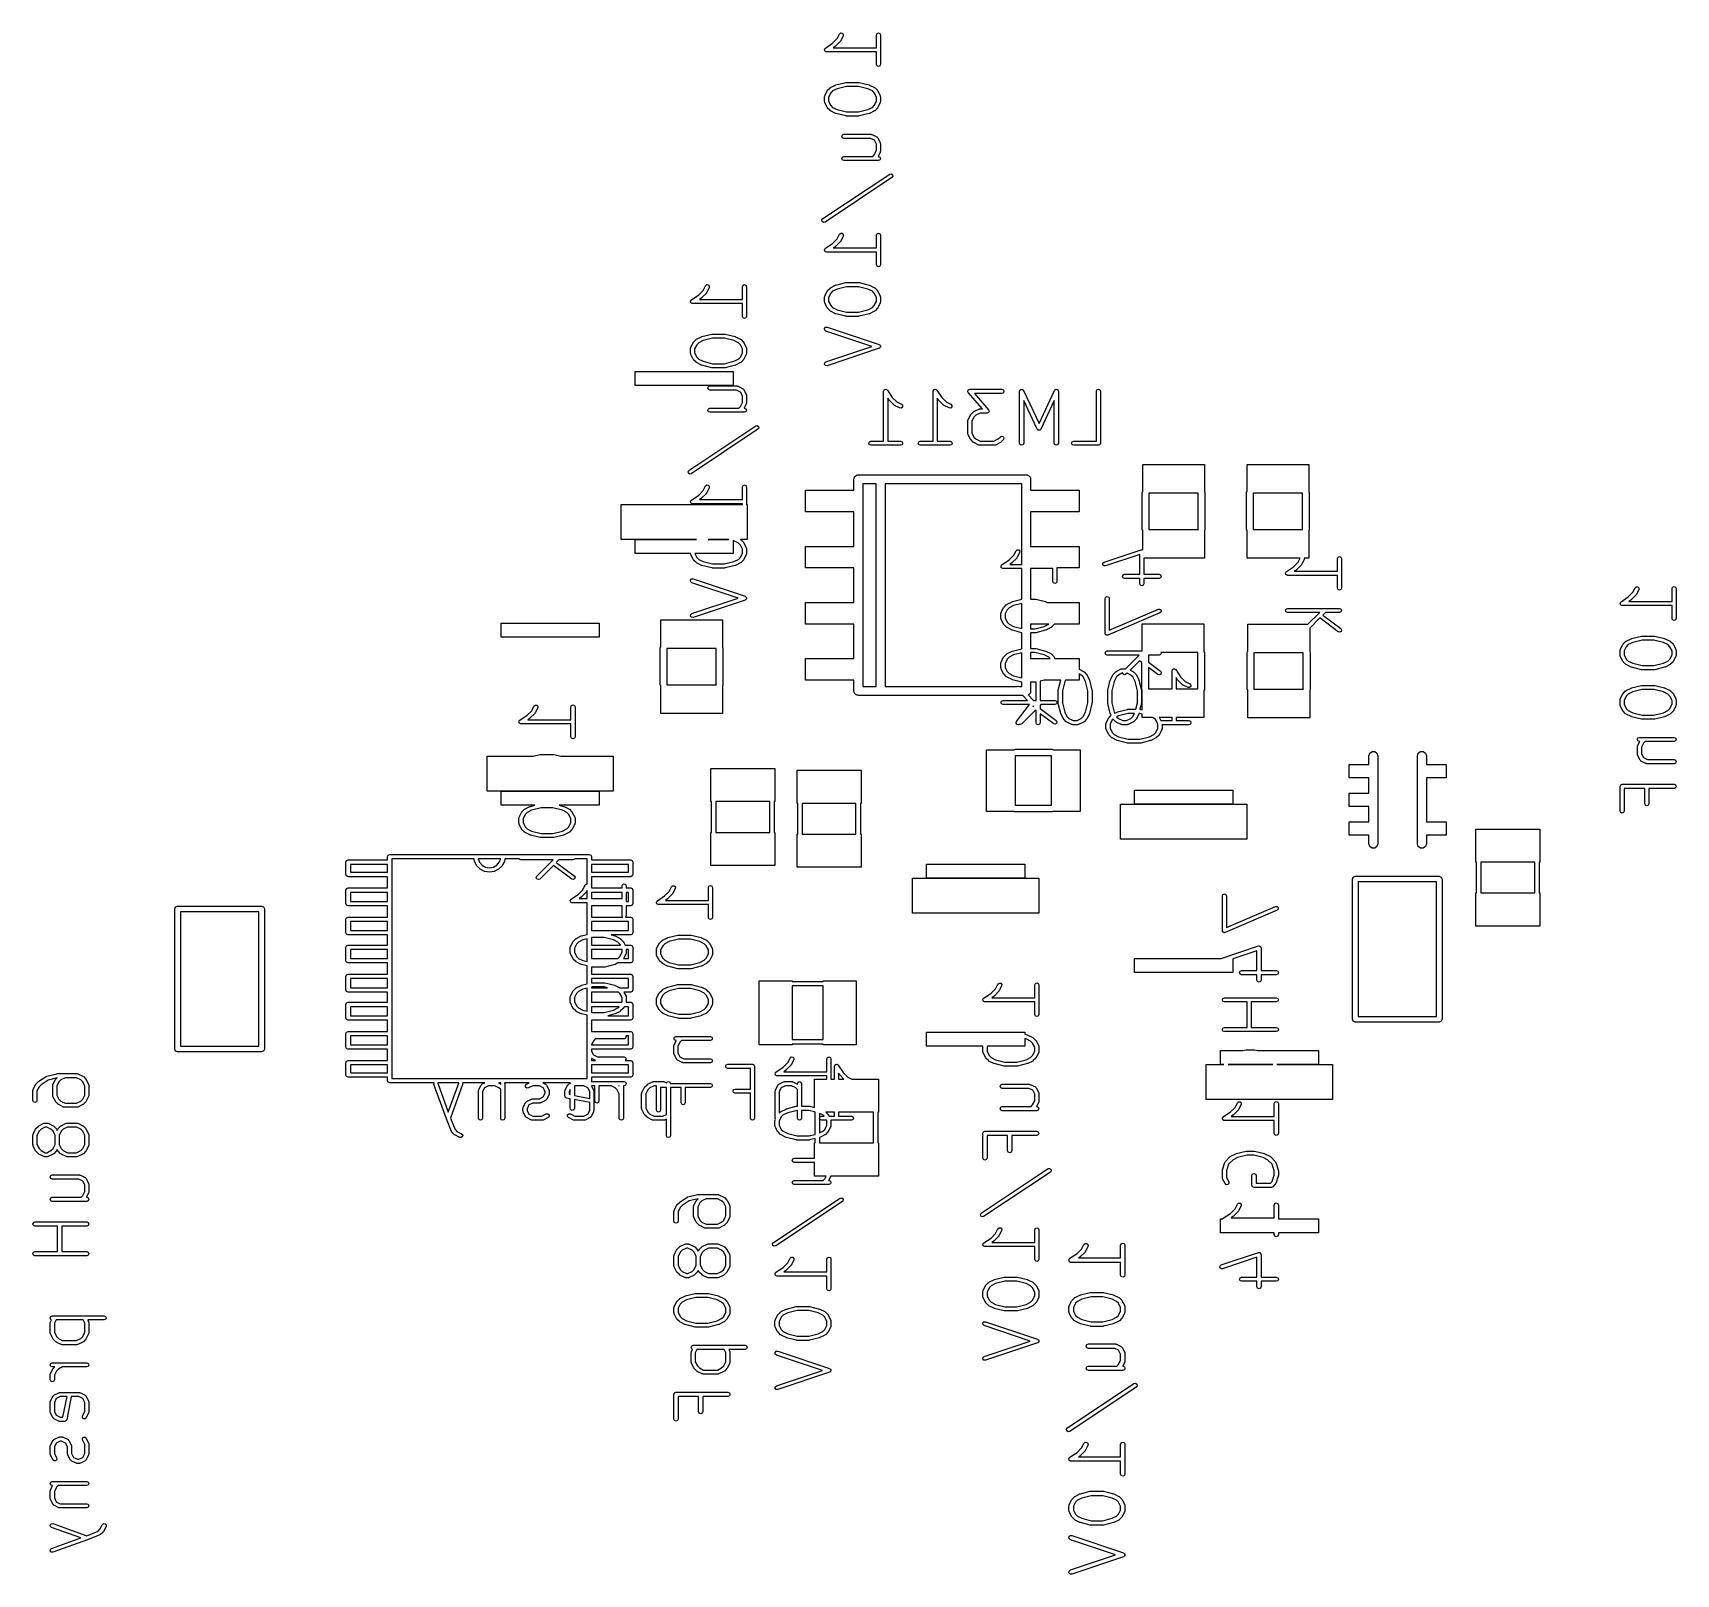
# Model space of a CAD drawing. Extents: x 4.99 to 6.45, y -4.77 to -3.39.
import ezdxf

# ---------------------------------------------------------------- set-up
doc = ezdxf.new("R2010")
doc.units = 0
doc.header["$MEASUREMENT"] = 0
doc.layers.add('BLACK', color=7, linetype='CONTINUOUS')

msp = doc.modelspace()

# ---------------------------------------------------------------- linework, layer by layer
at = {"layer": 'BLACK', "linetype": 'CONTINUOUS'}
for p, q in [((5.6957, -3.4036), (5.7022, -3.3993)), ((5.7022, -3.3993), (5.7063, -3.3952)), ((5.7091, -3.3976), (5.7047, -3.402)), ((5.7063, -3.3952), (5.7083, -3.3911)), ((5.7083, -3.3911), (5.7094, -3.3901)), ((5.7092, -3.3973), (5.7091, -3.3976)), ((5.7094, -3.3971), (5.7092, -3.3973)), ((5.7094, -3.3901), (5.7108, -3.3902)), ((5.7116, -3.3927), (5.7094, -3.3971)), ((5.7108, -3.3902), (5.7117, -3.3913)), ((5.7117, -3.3913), (5.7116, -3.3927)), ((5.7412, -3.3919), (5.7418, -3.3906)), ((5.7412, -3.4033), (5.7412, -3.3919)), ((5.7418, -3.3906), (5.7431, -3.39)), ((5.7431, -3.39), (5.7444, -3.3906)), ((5.7444, -3.3906), (5.7449, -3.3919)), ((5.7449, -3.3919), (5.7449, -3.4183)), ((5.6949, -3.4048), (5.6952, -3.4043)), ((5.695, -3.4049), (5.6949, -3.4048)), ((5.6949, -3.4051), (5.695, -3.4049)), ((5.6951, -3.4056), (5.6949, -3.4051)), ((5.6952, -3.4061), (5.6951, -3.4056)), ((5.6952, -3.4043), (5.6954, -3.4038)), ((5.6954, -3.4062), (5.6952, -3.4061)), ((5.6954, -3.4038), (5.6956, -3.4037)), ((5.6954, -3.4064), (5.6954, -3.4062)), ((5.6959, -3.4066), (5.6954, -3.4064)), ((5.6956, -3.4037), (5.6957, -3.4036)), ((5.6964, -3.4069), (5.6959, -3.4066)), ((5.6966, -3.4069), (5.6964, -3.4069)), ((5.6967, -3.407), (5.6966, -3.4069)), ((5.7412, -3.407), (5.6967, -3.407)), ((5.7044, -3.4022), (5.7028, -3.4033)), ((5.7028, -3.4033), (5.7412, -3.4033)), ((5.7045, -3.4021), (5.7044, -3.4022)), ((5.7047, -3.402), (5.7045, -3.4021)), ((5.7412, -3.4183), (5.7412, -3.407)), ((5.7418, -3.4196), (5.7412, -3.4183)), ((5.7431, -3.4202), (5.7418, -3.4196)), ((5.7444, -3.4196), (5.7431, -3.4202)), ((5.7449, -3.4183), (5.7444, -3.4196)), ((5.6951, -3.4462), (5.6973, -3.4418)), ((5.6973, -3.4418), (5.6975, -3.4416)), ((5.6975, -3.4416), (5.6976, -3.4413)), ((5.6976, -3.4413), (5.6999, -3.4391)), ((5.7005, -3.4437), (5.6986, -3.4475)), ((5.6999, -3.4391), (5.7001, -3.439)), ((5.7001, -3.439), (5.7003, -3.4388)), ((5.7003, -3.4388), (5.7047, -3.4366)), ((5.7022, -3.4419), (5.7005, -3.4437)), ((5.7062, -3.4399), (5.7022, -3.4419)), ((5.7047, -3.4366), (5.705, -3.4365)), ((5.705, -3.4365), (5.7051, -3.4364)), ((5.7051, -3.4364), (5.7139, -3.4342)), ((5.7146, -3.4378), (5.7062, -3.4399)), ((5.7139, -3.4342), (5.7142, -3.4342)), ((5.7142, -3.4342), (5.7144, -3.4342)), ((5.7144, -3.4342), (5.7254, -3.4342)), ((5.7252, -3.4378), (5.7146, -3.4378)), ((5.7336, -3.4399), (5.7252, -3.4378)), ((5.7254, -3.4342), (5.7256, -3.4342)), ((5.7256, -3.4342), (5.7259, -3.4342)), ((5.7259, -3.4342), (5.7347, -3.4364)), ((5.7376, -3.4419), (5.7336, -3.4399)), ((5.7347, -3.4364), (5.7349, -3.4365)), ((5.7349, -3.4365), (5.7351, -3.4366)), ((5.7351, -3.4366), (5.7395, -3.4388)), ((5.7393, -3.4437), (5.7376, -3.4419)), ((5.7412, -3.4475), (5.7393, -3.4437)), ((5.7395, -3.4388), (5.7397, -3.439)), ((5.7397, -3.439), (5.74, -3.4391)), ((5.74, -3.4391), (5.7422, -3.4413)), ((5.7422, -3.4413), (5.7423, -3.4416)), ((5.7423, -3.4416), (5.7425, -3.4418)), ((5.7425, -3.4418), (5.7447, -3.4462)), ((5.6949, -3.447), (5.6951, -3.4466)), ((5.6949, -3.4514), (5.6949, -3.447)), ((5.6951, -3.4518), (5.6949, -3.4514)), ((5.6951, -3.4466), (5.6951, -3.4462)), ((5.6951, -3.4523), (5.6951, -3.4518)), ((5.6973, -3.4567), (5.6951, -3.4523)), ((5.6975, -3.4569), (5.6973, -3.4567)), ((5.6976, -3.4571), (5.6975, -3.4569)), ((5.6999, -3.4594), (5.6976, -3.4571)), ((5.6986, -3.4475), (5.6986, -3.451)), ((5.6986, -3.451), (5.7005, -3.4548)), ((5.7005, -3.4548), (5.7022, -3.4565)), ((5.7022, -3.4565), (5.7062, -3.4585)), ((5.7062, -3.4585), (5.7146, -3.4606)), ((5.7252, -3.4606), (5.7336, -3.4585)), ((5.7336, -3.4585), (5.7376, -3.4565)), ((5.7376, -3.4565), (5.7393, -3.4548)), ((5.7393, -3.4548), (5.7412, -3.451)), ((5.7422, -3.4571), (5.74, -3.4594)), ((5.7412, -3.451), (5.7412, -3.4475)), ((5.7423, -3.4569), (5.7422, -3.4571)), ((5.7425, -3.4567), (5.7423, -3.4569)), ((5.7447, -3.4523), (5.7425, -3.4567)), ((5.7447, -3.4462), (5.7447, -3.4466)), ((5.7447, -3.4466), (5.7449, -3.447)), ((5.7449, -3.4514), (5.7447, -3.4518)), ((5.7447, -3.4518), (5.7447, -3.4523)), ((5.7449, -3.447), (5.7449, -3.4514)), ((5.7001, -3.4595), (5.6999, -3.4594)), ((5.7003, -3.4597), (5.7001, -3.4595)), ((5.7047, -3.4619), (5.7003, -3.4597)), ((5.705, -3.4619), (5.7047, -3.4619)), ((5.7051, -3.462), (5.705, -3.4619)), ((5.7139, -3.4642), (5.7051, -3.462)), ((5.7142, -3.4642), (5.7139, -3.4642)), ((5.7144, -3.4643), (5.7142, -3.4642)), ((5.7254, -3.4643), (5.7144, -3.4643)), ((5.7146, -3.4606), (5.7252, -3.4606)), ((5.7256, -3.4642), (5.7254, -3.4643)), ((5.7259, -3.4642), (5.7256, -3.4642)), ((5.7347, -3.462), (5.7259, -3.4642)), ((5.7349, -3.4619), (5.7347, -3.462)), ((5.7351, -3.4619), (5.7349, -3.4619)), ((5.7395, -3.4597), (5.7351, -3.4619)), ((5.7397, -3.4595), (5.7395, -3.4597)), ((5.74, -3.4594), (5.7397, -3.4595)), ((5.7103, -3.4823), (5.7109, -3.481)), ((5.7109, -3.4836), (5.7103, -3.4823)), ((5.7109, -3.481), (5.7122, -3.4805)), ((5.7122, -3.4842), (5.7109, -3.4836)), ((5.7122, -3.4805), (5.7364, -3.4805)), ((5.736, -3.4842), (5.7122, -3.4842)), ((5.7395, -3.4859), (5.736, -3.4842)), ((5.7364, -3.4805), (5.7368, -3.4806)), ((5.7368, -3.4806), (5.7373, -3.4807)), ((5.7373, -3.4807), (5.7417, -3.4829)), ((5.7412, -3.4894), (5.7395, -3.4859)), ((5.7417, -3.4829), (5.7421, -3.4833)), ((5.7421, -3.4833), (5.7425, -3.4837)), ((5.7425, -3.4837), (5.7447, -3.4881)), ((5.7447, -3.4881), (5.7447, -3.4885)), ((5.7103, -3.5022), (5.7109, -3.5009)), ((5.7109, -3.5035), (5.7103, -3.5022)), ((5.7109, -3.5009), (5.7122, -3.5003)), ((5.7122, -3.5003), (5.7379, -3.5003)), ((5.7379, -3.5003), (5.7393, -3.4989)), ((5.7393, -3.4989), (5.7412, -3.4951)), ((5.7412, -3.4951), (5.7412, -3.4894)), ((5.7447, -3.4964), (5.7427, -3.5003)), ((5.7427, -3.5003), (5.7431, -3.5003)), ((5.7431, -3.5003), (5.7444, -3.5009)), ((5.7444, -3.5009), (5.7449, -3.5022)), ((5.7449, -3.5022), (5.7444, -3.5035)), ((5.7447, -3.4885), (5.7449, -3.4889)), ((5.7449, -3.4955), (5.7447, -3.4959)), ((5.7447, -3.4959), (5.7447, -3.4964)), ((5.7449, -3.4889), (5.7449, -3.4955)), ((5.6935, -3.5558), (5.7531, -3.5161)), ((5.7122, -3.504), (5.7109, -3.5035)), ((5.7387, -3.504), (5.7122, -3.504)), ((5.7431, -3.504), (5.7387, -3.504)), ((5.7444, -3.5035), (5.7431, -3.504)), ((5.7531, -3.5161), (5.7545, -3.5158)), ((5.7545, -3.5158), (5.7556, -3.5166)), ((5.7556, -3.5166), (5.7559, -3.518)), ((5.7551, -3.5191), (5.6956, -3.5588)), ((5.7559, -3.518), (5.7551, -3.5191)), ((5.6927, -3.5569), (5.6935, -3.5558)), ((5.693, -3.5583), (5.6927, -3.5569)), ((5.6942, -3.5591), (5.693, -3.5583)), ((5.6956, -3.5588), (5.6942, -3.5591)), ((5.7022, -3.5779), (5.7063, -3.5739)), ((5.7091, -3.5763), (5.7047, -3.5807)), ((5.7063, -3.5739), (5.7083, -3.5697)), ((5.7083, -3.5697), (5.7094, -3.5688)), ((5.7092, -3.576), (5.7091, -3.5763)), ((5.7094, -3.5758), (5.7092, -3.576)), ((5.7094, -3.5688), (5.7108, -3.5689)), ((5.7116, -3.5714), (5.7094, -3.5758)), ((5.7108, -3.5689), (5.7117, -3.57)), ((5.7117, -3.57), (5.7116, -3.5714)), ((5.7412, -3.5705), (5.7418, -3.5692)), ((5.7412, -3.5819), (5.7412, -3.5705)), ((5.7418, -3.5692), (5.7431, -3.5687)), ((5.7431, -3.5687), (5.7444, -3.5692)), ((5.7444, -3.5692), (5.7449, -3.5705)), ((5.7449, -3.5705), (5.7449, -3.597)), ((5.6949, -3.5834), (5.6952, -3.583)), ((5.695, -3.5836), (5.6949, -3.5834)), ((5.6949, -3.5838), (5.695, -3.5836)), ((5.6951, -3.5843), (5.6949, -3.5838)), ((5.6952, -3.5848), (5.6951, -3.5843)), ((5.6952, -3.583), (5.6954, -3.5825)), ((5.6954, -3.5849), (5.6952, -3.5848)), ((5.6954, -3.5825), (5.6956, -3.5824)), ((5.6954, -3.5851), (5.6954, -3.5849)), ((5.6959, -3.5853), (5.6954, -3.5851)), ((5.6956, -3.5824), (5.6957, -3.5822)), ((5.6957, -3.5822), (5.7022, -3.5779)), ((5.6964, -3.5856), (5.6959, -3.5853)), ((5.6966, -3.5855), (5.6964, -3.5856)), ((5.6967, -3.5856), (5.6966, -3.5855)), ((5.7412, -3.5856), (5.6967, -3.5856)), ((5.7044, -3.5809), (5.7028, -3.5819)), ((5.7028, -3.5819), (5.7412, -3.5819)), ((5.7045, -3.5807), (5.7044, -3.5809)), ((5.7047, -3.5807), (5.7045, -3.5807)), ((5.7412, -3.597), (5.7412, -3.5856)), ((5.7418, -3.5983), (5.7412, -3.597)), ((5.7431, -3.5988), (5.7418, -3.5983)), ((5.7444, -3.5983), (5.7431, -3.5988)), ((5.7449, -3.597), (5.7444, -3.5983)), ((5.5827, -3.6239), (5.5868, -3.6198)), ((5.5868, -3.6198), (5.5888, -3.6157)), ((5.5888, -3.6157), (5.5899, -3.6147)), ((5.5899, -3.6147), (5.5913, -3.6148)), ((5.5921, -3.6173), (5.5899, -3.6217)), ((5.5913, -3.6148), (5.5922, -3.6159)), ((5.5922, -3.6159), (5.5921, -3.6173)), ((5.6217, -3.6165), (5.6223, -3.6152)), ((5.6217, -3.6279), (5.6217, -3.6165)), ((5.6223, -3.6152), (5.6236, -3.6146)), ((5.6236, -3.6146), (5.6249, -3.6152)), ((5.6249, -3.6152), (5.6254, -3.6165)), ((5.6254, -3.6165), (5.6254, -3.643)), ((5.6973, -3.6204), (5.6975, -3.6203)), ((5.6975, -3.6203), (5.6976, -3.62)), ((5.6976, -3.62), (5.6999, -3.6178)), ((5.6999, -3.6178), (5.7001, -3.6176)), ((5.7001, -3.6176), (5.7003, -3.6174)), ((5.7003, -3.6174), (5.7047, -3.6152)), ((5.7062, -3.6186), (5.7022, -3.6206)), ((5.7047, -3.6152), (5.705, -3.6152)), ((5.705, -3.6152), (5.7051, -3.6151)), ((5.7051, -3.6151), (5.7139, -3.6129)), ((5.7146, -3.6165), (5.7062, -3.6186)), ((5.7139, -3.6129), (5.7142, -3.6129)), ((5.7142, -3.6129), (5.7144, -3.6128)), ((5.7144, -3.6128), (5.7254, -3.6128)), ((5.7252, -3.6165), (5.7146, -3.6165)), ((5.7336, -3.6186), (5.7252, -3.6165)), ((5.7254, -3.6128), (5.7256, -3.6129)), ((5.7256, -3.6129), (5.7259, -3.6129)), ((5.7259, -3.6129), (5.7347, -3.6151)), ((5.7376, -3.6206), (5.7336, -3.6186)), ((5.7347, -3.6151), (5.7349, -3.6152)), ((5.7349, -3.6152), (5.7351, -3.6152)), ((5.7351, -3.6152), (5.7395, -3.6174)), ((5.7395, -3.6174), (5.7397, -3.6176)), ((5.7397, -3.6176), (5.74, -3.6178)), ((5.74, -3.6178), (5.7422, -3.62)), ((5.7422, -3.62), (5.7423, -3.6203)), ((5.7423, -3.6203), (5.7425, -3.6204)), ((5.5754, -3.6297), (5.5755, -3.6295)), ((5.5756, -3.6302), (5.5754, -3.6297)), ((5.5755, -3.6294), (5.5757, -3.6289)), ((5.5755, -3.6295), (5.5755, -3.6294)), ((5.5757, -3.6307), (5.5756, -3.6302)), ((5.5757, -3.6289), (5.576, -3.6284)), ((5.5759, -3.6308), (5.5757, -3.6307)), ((5.576, -3.631), (5.5759, -3.6308)), ((5.576, -3.6284), (5.5761, -3.6283)), ((5.5764, -3.6312), (5.576, -3.631)), ((5.5761, -3.6283), (5.5762, -3.6282)), ((5.5762, -3.6282), (5.5827, -3.6239)), ((5.5769, -3.6315), (5.5764, -3.6312)), ((5.5771, -3.6315), (5.5769, -3.6315)), ((5.5773, -3.6316), (5.5771, -3.6315)), ((5.6217, -3.6316), (5.5773, -3.6316)), ((5.5849, -3.6268), (5.5833, -3.6279)), ((5.5833, -3.6279), (5.6217, -3.6279)), ((5.585, -3.6267), (5.5849, -3.6268)), ((5.5852, -3.6266), (5.585, -3.6267)), ((5.5896, -3.6222), (5.5852, -3.6266)), ((5.5897, -3.6219), (5.5896, -3.6222)), ((5.5899, -3.6217), (5.5897, -3.6219)), ((5.6217, -3.643), (5.6217, -3.6316)), ((5.6949, -3.6257), (5.6951, -3.6253)), ((5.6949, -3.6301), (5.6949, -3.6257)), ((5.6951, -3.6305), (5.6949, -3.6301)), ((5.6951, -3.6249), (5.6973, -3.6204)), ((5.6951, -3.6253), (5.6951, -3.6249)), ((5.6951, -3.6309), (5.6951, -3.6305)), ((5.6973, -3.6353), (5.6951, -3.6309)), ((5.7005, -3.6224), (5.6986, -3.6261)), ((5.6986, -3.6261), (5.6986, -3.6297)), ((5.6986, -3.6297), (5.7005, -3.6334)), ((5.7022, -3.6206), (5.7005, -3.6224)), ((5.7005, -3.6334), (5.7022, -3.6352)), ((5.7393, -3.6224), (5.7376, -3.6206)), ((5.7376, -3.6352), (5.7393, -3.6334)), ((5.7412, -3.6261), (5.7393, -3.6224)), ((5.7393, -3.6334), (5.7412, -3.6297)), ((5.7412, -3.6297), (5.7412, -3.6261)), ((5.7425, -3.6204), (5.7447, -3.6249)), ((5.7447, -3.6309), (5.7425, -3.6353)), ((5.7447, -3.6249), (5.7447, -3.6253)), ((5.7447, -3.6253), (5.7449, -3.6257)), ((5.7449, -3.6301), (5.7447, -3.6305)), ((5.7447, -3.6305), (5.7447, -3.6309)), ((5.7449, -3.6257), (5.7449, -3.6301)), ((5.6223, -3.6443), (5.6217, -3.643)), ((5.6236, -3.6448), (5.6223, -3.6443)), ((5.6249, -3.6443), (5.6236, -3.6448)), ((5.6254, -3.643), (5.6249, -3.6443)), ((5.6975, -3.6355), (5.6973, -3.6353)), ((5.6976, -3.6358), (5.6975, -3.6355)), ((5.6999, -3.638), (5.6976, -3.6358)), ((5.7001, -3.6381), (5.6999, -3.638)), ((5.7003, -3.6384), (5.7001, -3.6381)), ((5.7047, -3.6406), (5.7003, -3.6384)), ((5.7022, -3.6352), (5.7062, -3.6372)), ((5.705, -3.6406), (5.7047, -3.6406)), ((5.7051, -3.6407), (5.705, -3.6406)), ((5.7139, -3.6429), (5.7051, -3.6407)), ((5.7062, -3.6372), (5.7146, -3.6393)), ((5.7142, -3.6429), (5.7139, -3.6429)), ((5.7144, -3.643), (5.7142, -3.6429)), ((5.7254, -3.643), (5.7144, -3.643)), ((5.7146, -3.6393), (5.7252, -3.6393)), ((5.7252, -3.6393), (5.7336, -3.6372)), ((5.7256, -3.6429), (5.7254, -3.643)), ((5.7259, -3.6429), (5.7256, -3.6429)), ((5.7347, -3.6407), (5.7259, -3.6429)), ((5.7336, -3.6372), (5.7376, -3.6352)), ((5.7349, -3.6406), (5.7347, -3.6407)), ((5.7351, -3.6406), (5.7349, -3.6406)), ((5.7395, -3.6384), (5.7351, -3.6406)), ((5.7397, -3.6381), (5.7395, -3.6384)), ((5.74, -3.638), (5.7397, -3.6381)), ((5.7422, -3.6358), (5.74, -3.638)), ((5.7423, -3.6355), (5.7422, -3.6358)), ((5.7425, -3.6353), (5.7423, -3.6355)), ((5.5782, -3.6659), (5.5804, -3.6637)), ((5.5804, -3.6637), (5.5806, -3.6636)), ((5.5806, -3.6636), (5.5808, -3.6634)), ((5.5808, -3.6634), (5.5853, -3.6612)), ((5.5853, -3.6612), (5.5855, -3.6611)), ((5.5855, -3.6611), (5.5856, -3.661)), ((5.5856, -3.661), (5.5945, -3.6588)), ((5.5951, -3.6624), (5.5867, -3.6645)), ((5.5945, -3.6588), (5.5947, -3.6588)), ((5.5947, -3.6588), (5.5949, -3.6588)), ((5.5949, -3.6588), (5.6059, -3.6588)), ((5.6057, -3.6624), (5.5951, -3.6624)), ((5.6141, -3.6645), (5.6057, -3.6624)), ((5.6059, -3.6588), (5.6061, -3.6588)), ((5.6061, -3.6588), (5.6064, -3.6588)), ((5.6064, -3.6588), (5.6152, -3.661)), ((5.6152, -3.661), (5.6154, -3.6611)), ((5.6154, -3.6611), (5.6156, -3.6612)), ((5.6156, -3.6612), (5.62, -3.6634)), ((5.62, -3.6634), (5.6202, -3.6636)), ((5.6202, -3.6636), (5.6205, -3.6637)), ((5.6205, -3.6637), (5.6227, -3.6659)), ((5.695, -3.6538), (5.6959, -3.6527)), ((5.6951, -3.6552), (5.695, -3.6538)), ((5.6962, -3.6561), (5.6951, -3.6552)), ((5.6959, -3.6527), (5.6973, -3.6526)), ((5.7372, -3.6698), (5.6962, -3.6561)), ((5.6973, -3.6526), (5.7436, -3.6681)), ((5.5754, -3.6716), (5.5756, -3.6712)), ((5.5754, -3.676), (5.5754, -3.6716)), ((5.5756, -3.6764), (5.5754, -3.676)), ((5.5756, -3.6708), (5.5778, -3.6664)), ((5.5756, -3.6712), (5.5756, -3.6708)), ((5.5756, -3.6769), (5.5756, -3.6764)), ((5.5778, -3.6813), (5.5756, -3.6769)), ((5.5778, -3.6664), (5.578, -3.6662)), ((5.578, -3.6662), (5.5782, -3.6659)), ((5.581, -3.6683), (5.5791, -3.6721)), ((5.5791, -3.6721), (5.5791, -3.6756)), ((5.5791, -3.6756), (5.581, -3.6794)), ((5.5828, -3.6665), (5.581, -3.6683)), ((5.5867, -3.6645), (5.5828, -3.6665)), ((5.6181, -3.6665), (5.6141, -3.6645)), ((5.6199, -3.6683), (5.6181, -3.6665)), ((5.6217, -3.6721), (5.6199, -3.6683)), ((5.6199, -3.6794), (5.6217, -3.6756)), ((5.6217, -3.6756), (5.6217, -3.6721)), ((5.6227, -3.6659), (5.6228, -3.6662)), ((5.6228, -3.6662), (5.623, -3.6664)), ((5.623, -3.6664), (5.6252, -3.6708)), ((5.6252, -3.6769), (5.623, -3.6813)), ((5.6252, -3.6708), (5.6253, -3.6712)), ((5.6253, -3.6764), (5.6252, -3.6769)), ((5.6253, -3.6712), (5.6254, -3.6716)), ((5.6254, -3.676), (5.6253, -3.6764)), ((5.6254, -3.6716), (5.6254, -3.676)), ((5.6962, -3.6835), (5.7372, -3.6698)), ((5.7436, -3.6715), (5.6973, -3.687)), ((5.7436, -3.6681), (5.7437, -3.6681)), ((5.7437, -3.6715), (5.7436, -3.6715)), ((5.7437, -3.6681), (5.7439, -3.6682)), ((5.7439, -3.6714), (5.7437, -3.6715)), ((5.7439, -3.6682), (5.7443, -3.6686)), ((5.7443, -3.671), (5.7439, -3.6714)), ((5.7443, -3.6686), (5.7447, -3.669)), ((5.7447, -3.6706), (5.7443, -3.671)), ((5.7447, -3.669), (5.7447, -3.6691)), ((5.7447, -3.6691), (5.7448, -3.6692)), ((5.7448, -3.6704), (5.7447, -3.6705)), ((5.7447, -3.6705), (5.7447, -3.6706)), ((5.7448, -3.6692), (5.7448, -3.6698)), ((5.7448, -3.6698), (5.7448, -3.6704)), ((5.526, -3.7046), (5.526, -3.6921)), ((5.526, -3.6921), (5.6135, -3.6921)), ((5.578, -3.6815), (5.5778, -3.6813)), ((5.5782, -3.6818), (5.578, -3.6815)), ((5.5804, -3.684), (5.5782, -3.6818)), ((5.5806, -3.6841), (5.5804, -3.684)), ((5.5808, -3.6843), (5.5806, -3.6841)), ((5.5853, -3.6865), (5.5808, -3.6843)), ((5.581, -3.6794), (5.5828, -3.6811)), ((5.5828, -3.6811), (5.5867, -3.6831)), ((5.5855, -3.6865), (5.5853, -3.6865)), ((5.5856, -3.6866), (5.5855, -3.6865)), ((5.5945, -3.6889), (5.5856, -3.6866)), ((5.5867, -3.6831), (5.5951, -3.6852)), ((5.5947, -3.6888), (5.5945, -3.6889)), ((5.5949, -3.6889), (5.5947, -3.6888)), ((5.6059, -3.6889), (5.5949, -3.6889)), ((5.5951, -3.6852), (5.6057, -3.6852)), ((5.6057, -3.6852), (5.6141, -3.6831)), ((5.6061, -3.6888), (5.6059, -3.6889)), ((5.6064, -3.6889), (5.6061, -3.6888)), ((5.6152, -3.6866), (5.6064, -3.6889)), ((5.6135, -3.6921), (5.6135, -3.7046)), ((5.6141, -3.6831), (5.6181, -3.6811)), ((5.6154, -3.6865), (5.6152, -3.6866)), ((5.6156, -3.6865), (5.6154, -3.6865)), ((5.62, -3.6843), (5.6156, -3.6865)), ((5.6181, -3.6811), (5.6199, -3.6794)), ((5.6202, -3.6841), (5.62, -3.6843)), ((5.6205, -3.684), (5.6202, -3.6841)), ((5.6227, -3.6818), (5.6205, -3.684)), ((5.6228, -3.6815), (5.6227, -3.6818)), ((5.623, -3.6813), (5.6228, -3.6815)), ((5.695, -3.6858), (5.6951, -3.6844)), ((5.6959, -3.6869), (5.695, -3.6858)), ((5.6951, -3.6844), (5.6962, -3.6835)), ((5.6973, -3.687), (5.6959, -3.6869)), ((5.6135, -3.7046), (5.526, -3.7046)), ((5.5909, -3.7069), (5.5914, -3.7056)), ((5.5914, -3.7082), (5.5909, -3.7069)), ((5.5914, -3.7056), (5.5927, -3.7051)), ((5.5927, -3.7088), (5.5914, -3.7082)), ((5.5927, -3.7051), (5.617, -3.7051)), ((5.617, -3.7051), (5.6174, -3.7052)), ((5.6174, -3.7052), (5.6178, -3.7053)), ((5.6178, -3.7053), (5.6222, -3.7075)), ((5.6222, -3.7075), (5.6226, -3.7079)), ((5.6226, -3.7079), (5.623, -3.7083)), ((5.7485, -3.7083), (5.749, -3.7082)), ((5.749, -3.7082), (5.7495, -3.708)), ((5.7495, -3.708), (5.7497, -3.7081)), ((5.7497, -3.7081), (5.7499, -3.708)), ((5.7499, -3.708), (5.7503, -3.7083)), ((5.7926, -3.7083), (5.7931, -3.7082)), ((5.7931, -3.7082), (5.7936, -3.708)), ((5.7936, -3.708), (5.7938, -3.7081)), ((5.7938, -3.7081), (5.794, -3.708)), ((5.794, -3.708), (5.7944, -3.7083)), ((5.8233, -3.7084), (5.8239, -3.7082)), ((5.8239, -3.7082), (5.8245, -3.708)), ((5.8245, -3.708), (5.8532, -3.708)), ((5.8532, -3.708), (5.8545, -3.7085)), ((5.8698, -3.7084), (5.8701, -3.7082)), ((5.8701, -3.7082), (5.8705, -3.7081)), ((5.8705, -3.7081), (5.8708, -3.708)), ((5.8708, -3.708), (5.8711, -3.7081)), ((5.8711, -3.7081), (5.8715, -3.7081)), ((5.8715, -3.7081), (5.8718, -3.7084)), ((5.9008, -3.7084), (5.9011, -3.7081)), ((5.9011, -3.7081), (5.9014, -3.7081)), ((5.9014, -3.7081), (5.9017, -3.708)), ((5.9017, -3.708), (5.9021, -3.7081)), ((5.9021, -3.7081), (5.9025, -3.7082)), ((5.9025, -3.7082), (5.9027, -3.7084)), ((5.9379, -3.7085), (5.9392, -3.708)), ((5.9392, -3.708), (5.9405, -3.7085)), ((5.6165, -3.7088), (5.5927, -3.7088)), ((5.62, -3.7105), (5.6165, -3.7088)), ((5.6199, -3.7235), (5.6217, -3.7197)), ((5.6217, -3.714), (5.62, -3.7105)), ((5.6217, -3.7197), (5.6217, -3.714)), ((5.623, -3.7083), (5.6252, -3.7127)), ((5.6252, -3.721), (5.6232, -3.7249)), ((5.6252, -3.7127), (5.6253, -3.7131)), ((5.6253, -3.7205), (5.6252, -3.721)), ((5.6253, -3.7131), (5.6254, -3.7135)), ((5.6254, -3.7202), (5.6253, -3.7205)), ((5.6254, -3.7135), (5.6254, -3.7202)), ((5.7477, -3.7095), (5.748, -3.709)), ((5.7478, -3.7097), (5.7477, -3.7095)), ((5.7477, -3.7098), (5.7478, -3.7097)), ((5.7477, -3.7543), (5.7477, -3.7098)), ((5.748, -3.709), (5.7482, -3.7085)), ((5.7482, -3.7085), (5.7484, -3.7085)), ((5.7484, -3.7085), (5.7485, -3.7083)), ((5.7503, -3.7083), (5.7508, -3.7085)), ((5.7508, -3.7085), (5.7509, -3.7087)), ((5.7509, -3.7087), (5.7511, -3.7088)), ((5.7511, -3.7088), (5.7554, -3.7153)), ((5.7524, -3.7175), (5.7514, -3.7159)), ((5.7514, -3.7159), (5.7514, -3.7543)), ((5.7526, -3.7176), (5.7524, -3.7175)), ((5.7526, -3.7178), (5.7526, -3.7176)), ((5.757, -3.7222), (5.7526, -3.7178)), ((5.7554, -3.7153), (5.7594, -3.7193)), ((5.7573, -3.7223), (5.757, -3.7222)), ((5.7575, -3.7225), (5.7573, -3.7223)), ((5.7619, -3.7247), (5.7575, -3.7225)), ((5.7594, -3.7193), (5.7636, -3.7214)), ((5.7636, -3.7214), (5.7645, -3.7225)), ((5.7645, -3.7225), (5.7644, -3.7239)), ((5.7918, -3.7095), (5.7921, -3.709)), ((5.7919, -3.7097), (5.7918, -3.7095)), ((5.7918, -3.7098), (5.7919, -3.7097)), ((5.7918, -3.7543), (5.7918, -3.7098)), ((5.7921, -3.709), (5.7923, -3.7085)), ((5.7923, -3.7085), (5.7925, -3.7085)), ((5.7925, -3.7085), (5.7926, -3.7083)), ((5.7944, -3.7083), (5.7949, -3.7085)), ((5.7949, -3.7085), (5.795, -3.7087)), ((5.795, -3.7087), (5.7952, -3.7088)), ((5.7952, -3.7088), (5.7995, -3.7153)), ((5.7965, -3.7175), (5.7955, -3.7159)), ((5.7955, -3.7159), (5.7955, -3.7543)), ((5.7967, -3.7176), (5.7965, -3.7175)), ((5.7967, -3.7178), (5.7967, -3.7176)), ((5.8012, -3.7222), (5.7967, -3.7178)), ((5.7995, -3.7153), (5.8035, -3.7193)), ((5.8014, -3.7223), (5.8012, -3.7222)), ((5.8016, -3.7225), (5.8014, -3.7223)), ((5.806, -3.7247), (5.8016, -3.7225)), ((5.8035, -3.7193), (5.8077, -3.7214)), ((5.8077, -3.7214), (5.8086, -3.7225)), ((5.8086, -3.7225), (5.8085, -3.7239)), ((5.8227, -3.7097), (5.823, -3.7091)), ((5.8227, -3.7098), (5.8227, -3.7097)), ((5.8229, -3.7104), (5.8227, -3.7098)), ((5.8227, -3.7098), (5.8227, -3.7098)), ((5.8231, -3.711), (5.8229, -3.7104)), ((5.823, -3.7091), (5.8232, -3.7085)), ((5.8359, -3.7256), (5.8231, -3.711)), ((5.8232, -3.7085), (5.8233, -3.7085)), ((5.8233, -3.7085), (5.8233, -3.7084)), ((5.8532, -3.7117), (5.8286, -3.7117)), ((5.8286, -3.7117), (5.8413, -3.7263)), ((5.8545, -3.7111), (5.8532, -3.7117)), ((5.8545, -3.7085), (5.855, -3.7098)), ((5.855, -3.7098), (5.8545, -3.7111)), ((5.869, -3.7098), (5.8691, -3.7095)), ((5.869, -3.7562), (5.869, -3.7098)), ((5.8691, -3.7092), (5.8694, -3.7089)), ((5.8691, -3.7095), (5.8691, -3.7092)), ((5.8694, -3.7089), (5.8695, -3.7085)), ((5.8695, -3.7085), (5.8698, -3.7084)), ((5.8718, -3.7084), (5.8721, -3.7085)), ((5.8721, -3.7085), (5.8723, -3.7088)), ((5.8723, -3.7088), (5.8725, -3.7091)), ((5.8725, -3.7091), (5.8863, -3.7386)), ((5.8846, -3.7437), (5.8727, -3.7181)), ((5.8727, -3.7181), (5.8727, -3.7562)), ((5.8863, -3.7386), (5.9, -3.7091)), ((5.8999, -3.7181), (5.8879, -3.7437)), ((5.8999, -3.7562), (5.8999, -3.7181)), ((5.9, -3.7091), (5.9003, -3.7088)), ((5.9003, -3.7088), (5.9004, -3.7085)), ((5.9004, -3.7085), (5.9008, -3.7084)), ((5.9027, -3.7084), (5.903, -3.7085)), ((5.903, -3.7085), (5.9032, -3.7089)), ((5.9032, -3.7089), (5.9034, -3.7092)), ((5.9034, -3.7092), (5.9034, -3.7095)), ((5.9034, -3.7095), (5.9036, -3.7098)), ((5.9036, -3.7098), (5.9036, -3.7562)), ((5.9374, -3.7098), (5.9379, -3.7085)), ((5.9374, -3.7543), (5.9374, -3.7098)), ((5.9405, -3.7085), (5.9411, -3.7098)), ((5.9411, -3.7098), (5.9411, -3.7562)), ((5.5909, -3.7268), (5.5914, -3.7255)), ((5.5914, -3.7281), (5.5909, -3.7268)), ((5.5914, -3.7255), (5.5927, -3.7249)), ((5.5927, -3.7286), (5.5914, -3.7281)), ((5.5927, -3.7249), (5.6184, -3.7249)), ((5.6192, -3.7286), (5.5927, -3.7286)), ((5.6184, -3.7249), (5.6199, -3.7235)), ((5.6236, -3.7286), (5.6192, -3.7286)), ((5.6232, -3.7249), (5.6236, -3.7249)), ((5.6236, -3.7249), (5.6249, -3.7255)), ((5.6249, -3.7281), (5.6236, -3.7286)), ((5.6249, -3.7255), (5.6254, -3.7268)), ((5.6254, -3.7268), (5.6249, -3.7281)), ((5.7633, -3.7248), (5.7619, -3.7247)), ((5.7644, -3.7239), (5.7633, -3.7248)), ((5.8075, -3.7248), (5.806, -3.7247)), ((5.8085, -3.7239), (5.8075, -3.7248)), ((5.8227, -3.7363), (5.8228, -3.7359)), ((5.8227, -3.7473), (5.8227, -3.7363)), ((5.8228, -3.7359), (5.8229, -3.7355)), ((5.8229, -3.7355), (5.8251, -3.7311)), ((5.8251, -3.7311), (5.8253, -3.7309)), ((5.8253, -3.7309), (5.8254, -3.7306)), ((5.8254, -3.7306), (5.8276, -3.7284)), ((5.8282, -3.733), (5.8264, -3.7367)), ((5.8264, -3.7367), (5.8264, -3.7469)), ((5.8276, -3.7284), (5.8279, -3.7283)), ((5.8279, -3.7283), (5.8281, -3.728)), ((5.8281, -3.728), (5.8325, -3.7258)), ((5.83, -3.7312), (5.8282, -3.733)), ((5.8338, -3.7293), (5.83, -3.7312)), ((5.8325, -3.7258), (5.8329, -3.7258)), ((5.8329, -3.7258), (5.8333, -3.7256)), ((5.8333, -3.7256), (5.8359, -3.7256)), ((5.84, -3.7293), (5.8338, -3.7293)), ((5.8406, -3.7291), (5.84, -3.7293)), ((5.8412, -3.7289), (5.8406, -3.7291)), ((5.8413, -3.7288), (5.8412, -3.7288)), ((5.8412, -3.7288), (5.8412, -3.7289)), ((5.8413, -3.7263), (5.8415, -3.7269)), ((5.8415, -3.7282), (5.8413, -3.7288)), ((5.8415, -3.7269), (5.8418, -3.7275)), ((5.8418, -3.7276), (5.8415, -3.7282)), ((5.8418, -3.7275), (5.8418, -3.7275)), ((5.8418, -3.7275), (5.8418, -3.7276)), ((5.574, -3.7804), (5.6336, -3.7407)), ((5.6356, -3.7437), (5.5761, -3.7834)), ((5.6336, -3.7407), (5.635, -3.7404)), ((5.635, -3.7404), (5.6361, -3.7412)), ((5.6364, -3.7426), (5.6356, -3.7437)), ((5.6361, -3.7412), (5.6364, -3.7426)), ((5.8228, -3.7477), (5.8227, -3.7473)), ((5.8229, -3.7482), (5.8228, -3.7477)), ((5.8251, -3.7526), (5.8229, -3.7482)), ((5.8264, -3.7469), (5.8282, -3.7507)), ((5.8282, -3.7507), (5.83, -3.7524)), ((5.8499, -3.7524), (5.8519, -3.7504)), ((5.8519, -3.7504), (5.8532, -3.7499)), ((5.8532, -3.7499), (5.8545, -3.7504)), ((5.8545, -3.7504), (5.855, -3.7517)), ((5.855, -3.7517), (5.8545, -3.753)), ((5.8851, -3.7441), (5.8846, -3.7437)), ((5.8855, -3.7446), (5.8851, -3.7441)), ((5.8856, -3.7446), (5.8855, -3.7446)), ((5.8863, -3.7446), (5.8856, -3.7446)), ((5.8856, -3.7446), (5.8856, -3.7446)), ((5.8869, -3.7446), (5.8863, -3.7446)), ((5.887, -3.7446), (5.8869, -3.7446)), ((5.8871, -3.7446), (5.887, -3.7446)), ((5.8875, -3.7441), (5.8871, -3.7446)), ((5.8879, -3.7437), (5.8875, -3.7441)), ((5.7344, -3.7562), (5.735, -3.7549)), ((5.735, -3.7575), (5.7344, -3.7562)), ((5.735, -3.7549), (5.7363, -3.7543)), ((5.7363, -3.758), (5.735, -3.7575)), ((5.7363, -3.7543), (5.7477, -3.7543)), ((5.7495, -3.758), (5.7363, -3.758)), ((5.7628, -3.758), (5.7495, -3.758)), ((5.7514, -3.7543), (5.7628, -3.7543)), ((5.7628, -3.7543), (5.7641, -3.7549)), ((5.7641, -3.7575), (5.7628, -3.758)), ((5.7641, -3.7549), (5.7646, -3.7562)), ((5.7646, -3.7562), (5.7641, -3.7575)), ((5.7786, -3.7562), (5.7791, -3.7549)), ((5.7791, -3.7575), (5.7786, -3.7562)), ((5.7791, -3.7549), (5.7804, -3.7543)), ((5.7804, -3.758), (5.7791, -3.7575)), ((5.7804, -3.7543), (5.7918, -3.7543)), ((5.7936, -3.758), (5.7804, -3.758)), ((5.8069, -3.758), (5.7936, -3.758)), ((5.7955, -3.7543), (5.8069, -3.7543)), ((5.8069, -3.7543), (5.8082, -3.7549)), ((5.8082, -3.7575), (5.8069, -3.758)), ((5.8082, -3.7549), (5.8087, -3.7562)), ((5.8087, -3.7562), (5.8082, -3.7575)), ((5.8253, -3.7528), (5.8251, -3.7526)), ((5.8254, -3.753), (5.8253, -3.7528)), ((5.8276, -3.7552), (5.8254, -3.753)), ((5.8279, -3.7554), (5.8276, -3.7552)), ((5.8281, -3.7556), (5.8279, -3.7554)), ((5.8325, -3.7578), (5.8281, -3.7556)), ((5.83, -3.7524), (5.8338, -3.7543)), ((5.8329, -3.7578), (5.8325, -3.7578)), ((5.8333, -3.758), (5.8329, -3.7578)), ((5.8466, -3.758), (5.8333, -3.758)), ((5.8338, -3.7543), (5.8461, -3.7543)), ((5.8461, -3.7543), (5.8499, -3.7524)), ((5.847, -3.7578), (5.8466, -3.758)), ((5.8474, -3.7578), (5.847, -3.7578)), ((5.8518, -3.7556), (5.8474, -3.7578)), ((5.852, -3.7554), (5.8518, -3.7556)), ((5.8523, -3.7552), (5.852, -3.7554)), ((5.8545, -3.753), (5.8523, -3.7552)), ((5.8695, -3.7575), (5.869, -3.7562)), ((5.8708, -3.758), (5.8695, -3.7575)), ((5.8721, -3.7575), (5.8708, -3.758)), ((5.8727, -3.7562), (5.8721, -3.7575)), ((5.9004, -3.7575), (5.8999, -3.7562)), ((5.9017, -3.758), (5.9004, -3.7575)), ((5.903, -3.7575), (5.9017, -3.758)), ((5.9036, -3.7562), (5.903, -3.7575)), ((5.9153, -3.7562), (5.9159, -3.7549)), ((5.9159, -3.7575), (5.9153, -3.7562)), ((5.9159, -3.7549), (5.9172, -3.7543)), ((5.9172, -3.758), (5.9159, -3.7575)), ((5.9172, -3.7543), (5.9374, -3.7543)), ((5.9392, -3.758), (5.9172, -3.758)), ((5.9405, -3.7575), (5.9392, -3.758)), ((5.9411, -3.7562), (5.9405, -3.7575)), ((5.5732, -3.7816), (5.574, -3.7804)), ((5.9788, -3.7991), (5.9788, -3.7751)), ((5.9788, -3.7751), (6.034, -3.7751)), ((6.034, -3.7751), (6.034, -3.7995)), ((6.0718, -3.7991), (6.0718, -3.7751)), ((6.0718, -3.7751), (6.1269, -3.7751)), ((6.1269, -3.7751), (6.1269, -3.7995)), ((5.5735, -3.7829), (5.5732, -3.7816)), ((5.5747, -3.7837), (5.5735, -3.7829)), ((5.5761, -3.7834), (5.5747, -3.7837)), ((5.5868, -3.7985), (5.5888, -3.7943)), ((5.5888, -3.7943), (5.5899, -3.7934)), ((5.5899, -3.7934), (5.5913, -3.7935)), ((5.5921, -3.796), (5.5899, -3.8004)), ((5.5913, -3.7935), (5.5922, -3.7946)), ((5.5922, -3.7946), (5.5921, -3.796)), ((5.6217, -3.7951), (5.6223, -3.7938)), ((5.6217, -3.8065), (5.6217, -3.7951)), ((5.6223, -3.7938), (5.6236, -3.7933)), ((5.6236, -3.7933), (5.6249, -3.7938)), ((5.6249, -3.7938), (5.6254, -3.7951)), ((5.6254, -3.7951), (5.6254, -3.8108)), ((5.7212, -3.7883), (5.7214, -3.7877)), ((5.7212, -3.7982), (5.7212, -3.7883)), ((5.7214, -3.7871), (5.7218, -3.7866)), ((5.7214, -3.7877), (5.7214, -3.7871)), ((5.7218, -3.7866), (5.722, -3.786)), ((5.722, -3.786), (5.7225, -3.7856)), ((5.7225, -3.7856), (5.7229, -3.7851)), ((5.7229, -3.7851), (5.7235, -3.7849)), ((5.7235, -3.7849), (5.724, -3.7845)), ((5.724, -3.7845), (5.7246, -3.7845)), ((5.7246, -3.7845), (5.7252, -3.7843)), ((5.7252, -3.7843), (5.7449, -3.7843)), ((5.7292, -3.7923), (5.7292, -3.9733)), ((5.7409, -3.7923), (5.7292, -3.7923)), ((5.7409, -3.9733), (5.7409, -3.7923)), ((5.7449, -3.7843), (5.8748, -3.7843)), ((5.7489, -3.7923), (5.7489, -3.9733)), ((5.8708, -3.7923), (5.7489, -3.7923)), ((5.8708, -3.8643), (5.8708, -3.7923)), ((5.8748, -3.7843), (5.8754, -3.7845)), ((5.8754, -3.7845), (5.8761, -3.7845)), ((5.8761, -3.7845), (5.8766, -3.7849)), ((5.8766, -3.7849), (5.8772, -3.7851)), ((5.8772, -3.7851), (5.8776, -3.7856)), ((5.8776, -3.7856), (5.8781, -3.786)), ((5.8781, -3.786), (5.8783, -3.7866)), ((5.8783, -3.7866), (5.8787, -3.7871)), ((5.8787, -3.7871), (5.8787, -3.7877)), ((5.8787, -3.7877), (5.8788, -3.7883)), ((5.8788, -3.7883), (5.8788, -3.7982)), ((5.5135, -3.8421), (5.5135, -3.8108)), ((5.5135, -3.8108), (5.6217, -3.8108)), ((5.5754, -3.8084), (5.5755, -3.8082)), ((5.5756, -3.8089), (5.5754, -3.8084)), ((5.5755, -3.808), (5.5757, -3.8076)), ((5.5755, -3.8082), (5.5755, -3.808)), ((5.5757, -3.8094), (5.5756, -3.8089)), ((5.5757, -3.8076), (5.576, -3.8071)), ((5.5759, -3.8095), (5.5757, -3.8094)), ((5.576, -3.8097), (5.5759, -3.8095)), ((5.576, -3.8071), (5.5761, -3.807)), ((5.5764, -3.8099), (5.576, -3.8097)), ((5.5761, -3.807), (5.5762, -3.8069)), ((5.5762, -3.8069), (5.5827, -3.8025)), ((5.5769, -3.8102), (5.5764, -3.8099)), ((5.5771, -3.8101), (5.5769, -3.8102)), ((5.5773, -3.8102), (5.5771, -3.8101)), ((5.6217, -3.8102), (5.5773, -3.8102)), ((5.5827, -3.8025), (5.5868, -3.7985)), ((5.5849, -3.8055), (5.5833, -3.8065)), ((5.5833, -3.8065), (5.6217, -3.8065)), ((5.585, -3.8053), (5.5849, -3.8055)), ((5.5852, -3.8053), (5.585, -3.8053)), ((5.5896, -3.8009), (5.5852, -3.8053)), ((5.5897, -3.8006), (5.5896, -3.8009)), ((5.5899, -3.8004), (5.5897, -3.8006)), ((5.6217, -3.8108), (5.6217, -3.8102)), ((5.6254, -3.8108), (5.626, -3.8108)), ((5.626, -3.8108), (5.626, -3.8421)), ((5.678, -3.8175), (5.678, -3.7982)), ((5.678, -3.7982), (5.7212, -3.7982)), ((5.8788, -3.7982), (5.9221, -3.7982)), ((5.9221, -3.7982), (5.9221, -3.8175)), ((5.9783, -3.8005), (5.9785, -3.7995)), ((5.9783, -3.8328), (5.9783, -3.8005)), ((5.9785, -3.7995), (5.9788, -3.7991)), ((5.9843, -3.8007), (5.9843, -3.8328)), ((6.0283, -3.8007), (5.9843, -3.8007)), ((6.0283, -3.8328), (6.0283, -3.8007)), ((6.034, -3.7995), (6.0343, -3.8005)), ((6.0343, -3.8005), (6.0343, -3.8328)), ((6.0713, -3.8005), (6.0714, -3.7995)), ((6.0713, -3.8328), (6.0713, -3.8005)), ((6.0714, -3.7995), (6.0718, -3.7991)), ((6.0773, -3.8007), (6.0773, -3.8328)), ((6.1213, -3.8007), (6.0773, -3.8007)), ((6.1213, -3.8328), (6.1213, -3.8007)), ((6.1269, -3.7995), (6.1273, -3.8005)), ((6.1273, -3.8005), (6.1273, -3.8328)), ((5.7212, -3.8175), (5.678, -3.8175)), ((5.7212, -3.8482), (5.7212, -3.8175)), ((5.9221, -3.8175), (5.8788, -3.8175)), ((5.8788, -3.8175), (5.8788, -3.8482)), ((5.9788, -3.8342), (5.9783, -3.8328)), ((5.9788, -3.8513), (5.9788, -3.8342)), ((5.9843, -3.8328), (5.9843, -3.8331)), ((5.9843, -3.8331), (6.0284, -3.8331)), ((6.0284, -3.8331), (6.0283, -3.8328)), ((6.0342, -3.8338), (6.034, -3.8341)), ((6.034, -3.8341), (6.034, -3.8587)), ((6.0343, -3.8328), (6.0342, -3.8338)), ((6.0718, -3.8342), (6.0713, -3.8328)), ((6.0718, -3.8587), (6.0718, -3.8342)), ((6.0773, -3.8328), (6.0772, -3.8331)), ((6.0772, -3.8331), (6.1214, -3.8331)), ((6.1214, -3.8331), (6.1213, -3.8328)), ((6.1271, -3.8338), (6.1269, -3.8341)), ((6.1269, -3.8341), (6.1269, -3.8587)), ((6.1273, -3.8328), (6.1271, -3.8338)), ((5.5808, -3.8421), (5.5135, -3.8421)), ((5.526, -3.8546), (5.526, -3.8421)), ((5.526, -3.8421), (5.5808, -3.8421)), ((5.5754, -3.8546), (5.526, -3.8546)), ((5.5754, -3.8547), (5.5754, -3.8546)), ((5.5756, -3.8551), (5.5754, -3.8547)), ((5.6135, -3.8546), (5.5792, -3.8546)), ((5.5792, -3.8546), (5.581, -3.858)), ((5.5808, -3.8421), (5.5808, -3.8421)), ((5.5913, -3.8421), (5.5912, -3.8421)), ((5.5912, -3.8421), (5.6096, -3.8421)), ((5.6096, -3.8421), (5.5913, -3.8421)), ((5.6096, -3.8421), (5.6096, -3.8421)), ((5.6141, -3.8432), (5.6135, -3.843)), ((5.6135, -3.843), (5.6135, -3.8546)), ((5.6181, -3.8452), (5.6141, -3.8432)), ((5.6199, -3.847), (5.6181, -3.8452)), ((5.6217, -3.8507), (5.6199, -3.847)), ((5.6199, -3.858), (5.6217, -3.8543)), ((5.626, -3.8421), (5.62, -3.8421)), ((5.62, -3.8421), (5.6202, -3.8423)), ((5.6202, -3.8423), (5.6205, -3.8424)), ((5.6205, -3.8424), (5.6227, -3.8446)), ((5.6217, -3.8543), (5.6217, -3.8507)), ((5.6227, -3.8446), (5.6228, -3.8449)), ((5.6228, -3.8449), (5.623, -3.8451)), ((5.623, -3.8451), (5.6252, -3.8495)), ((5.6252, -3.8495), (5.6253, -3.8499)), ((5.6253, -3.8499), (5.6254, -3.8503)), ((5.6254, -3.8547), (5.6253, -3.8551)), ((5.6254, -3.8503), (5.6254, -3.8547)), ((5.678, -3.8675), (5.678, -3.8482)), ((5.678, -3.8482), (5.7212, -3.8482)), ((5.8637, -3.8562), (5.8658, -3.8521)), ((5.8658, -3.8521), (5.8668, -3.8512)), ((5.8668, -3.8512), (5.8682, -3.8513)), ((5.869, -3.8537), (5.8668, -3.8582)), ((5.8682, -3.8513), (5.8691, -3.8523)), ((5.8691, -3.8523), (5.869, -3.8537)), ((5.8788, -3.8482), (5.9221, -3.8482)), ((5.9221, -3.8482), (5.9221, -3.8675)), ((5.9443, -3.8622), (5.9774, -3.8512)), ((5.9774, -3.8512), (5.9777, -3.8512)), ((5.9777, -3.8512), (5.978, -3.8511)), ((5.978, -3.8511), (5.9784, -3.8512)), ((5.9784, -3.8512), (5.9788, -3.8513)), ((5.9788, -3.8513), (5.9788, -3.8513)), ((5.5756, -3.8555), (5.5756, -3.8551)), ((5.5778, -3.8599), (5.5756, -3.8555)), ((5.578, -3.8601), (5.5778, -3.8599)), ((5.5782, -3.8604), (5.578, -3.8601)), ((5.5804, -3.8626), (5.5782, -3.8604)), ((5.5806, -3.8627), (5.5804, -3.8626)), ((5.5808, -3.863), (5.5806, -3.8627)), ((5.5853, -3.8652), (5.5808, -3.863)), ((5.581, -3.858), (5.5828, -3.8598)), ((5.5828, -3.8598), (5.5867, -3.8618)), ((5.5855, -3.8652), (5.5853, -3.8652)), ((5.5856, -3.8653), (5.5855, -3.8652)), ((5.5945, -3.8675), (5.5856, -3.8653)), ((5.5867, -3.8618), (5.5951, -3.8639)), ((5.5947, -3.8675), (5.5945, -3.8675)), ((5.5949, -3.8676), (5.5947, -3.8675)), ((5.6059, -3.8676), (5.5949, -3.8676)), ((5.5951, -3.8639), (5.6057, -3.8639)), ((5.6057, -3.8639), (5.6141, -3.8618)), ((5.6061, -3.8675), (5.6059, -3.8676)), ((5.6064, -3.8675), (5.6061, -3.8675)), ((5.6152, -3.8653), (5.6064, -3.8675)), ((5.6141, -3.8618), (5.6181, -3.8598)), ((5.6154, -3.8652), (5.6152, -3.8653)), ((5.6156, -3.8652), (5.6154, -3.8652)), ((5.62, -3.863), (5.6156, -3.8652)), ((5.6181, -3.8598), (5.6199, -3.858)), ((5.6202, -3.8627), (5.62, -3.863)), ((5.6205, -3.8626), (5.6202, -3.8627)), ((5.6227, -3.8604), (5.6205, -3.8626)), ((5.6228, -3.8601), (5.6227, -3.8604)), ((5.623, -3.8599), (5.6228, -3.8601)), ((5.6252, -3.8555), (5.623, -3.8599)), ((5.6253, -3.8551), (5.6252, -3.8555)), ((5.7212, -3.8675), (5.678, -3.8675)), ((5.7212, -3.8982), (5.7212, -3.8675)), ((5.8523, -3.8662), (5.8524, -3.866)), ((5.8525, -3.8667), (5.8523, -3.8662)), ((5.8524, -3.8658), (5.8527, -3.8653)), ((5.8524, -3.866), (5.8524, -3.8658)), ((5.8526, -3.8672), (5.8525, -3.8667)), ((5.8528, -3.8673), (5.8526, -3.8672)), ((5.8527, -3.8653), (5.8529, -3.8649)), ((5.8529, -3.8675), (5.8528, -3.8673)), ((5.8529, -3.8649), (5.853, -3.8648)), ((5.8534, -3.8677), (5.8529, -3.8675)), ((5.853, -3.8648), (5.8531, -3.8646)), ((5.8531, -3.8646), (5.8596, -3.8603)), ((5.8538, -3.868), (5.8534, -3.8677)), ((5.854, -3.8679), (5.8538, -3.868)), ((5.8542, -3.868), (5.854, -3.8679)), ((5.8708, -3.868), (5.8542, -3.868)), ((5.8596, -3.8603), (5.8637, -3.8562)), ((5.8618, -3.8633), (5.8602, -3.8643)), ((5.8602, -3.8643), (5.8708, -3.8643)), ((5.8619, -3.8631), (5.8618, -3.8633)), ((5.8621, -3.863), (5.8619, -3.8631)), ((5.8665, -3.8586), (5.8621, -3.863)), ((5.8666, -3.8584), (5.8665, -3.8586)), ((5.8668, -3.8582), (5.8666, -3.8584)), ((5.8708, -3.8954), (5.8708, -3.868)), ((5.8986, -3.868), (5.8788, -3.868)), ((5.8788, -3.868), (5.8788, -3.8952)), ((5.8986, -3.8794), (5.8986, -3.868)), ((5.9221, -3.8675), (5.9023, -3.8675)), ((5.9023, -3.8675), (5.9023, -3.8794)), ((5.9431, -3.8645), (5.9432, -3.8631)), ((5.944, -3.8656), (5.9431, -3.8645)), ((5.9432, -3.8631), (5.9443, -3.8622)), ((5.9455, -3.8657), (5.944, -3.8656)), ((5.9761, -3.8555), (5.9455, -3.8657)), ((5.9761, -3.8731), (5.9761, -3.8555)), ((6.034, -3.8587), (5.9798, -3.8587)), ((5.9798, -3.8587), (5.9798, -3.8731)), ((6.1193, -3.8587), (6.0718, -3.8587)), ((6.1069, -3.8707), (6.1134, -3.8664)), ((6.1134, -3.8664), (6.1175, -3.8623)), ((6.1156, -3.8693), (6.114, -3.8704)), ((6.1157, -3.8692), (6.1156, -3.8693)), ((6.1159, -3.8691), (6.1157, -3.8692)), ((6.1203, -3.8647), (6.1159, -3.8691)), ((6.1175, -3.8623), (6.1193, -3.8587)), ((6.1204, -3.8644), (6.1203, -3.8647)), ((6.1206, -3.8642), (6.1204, -3.8644)), ((6.1228, -3.8598), (6.1206, -3.8642)), ((6.1229, -3.8587), (6.1228, -3.8598)), ((6.1269, -3.8587), (6.1229, -3.8587)), ((6.1524, -3.859), (6.153, -3.8577)), ((6.1524, -3.8704), (6.1524, -3.859)), ((6.153, -3.8577), (6.1543, -3.8571)), ((6.1543, -3.8571), (6.1556, -3.8577)), ((6.1556, -3.8577), (6.1561, -3.859)), ((6.1561, -3.859), (6.1561, -3.8855)), ((5.5755, -3.8784), (5.5764, -3.8773)), ((5.5756, -3.8798), (5.5755, -3.8784)), ((5.5767, -3.8807), (5.5756, -3.8798)), ((5.5764, -3.8773), (5.5778, -3.8772)), ((5.6178, -3.8944), (5.5767, -3.8807)), ((5.5778, -3.8772), (5.6242, -3.8927)), ((5.8992, -3.8807), (5.8986, -3.8794)), ((5.9005, -3.8812), (5.8992, -3.8807)), ((5.9018, -3.8807), (5.9005, -3.8812)), ((5.9023, -3.8794), (5.9018, -3.8807)), ((5.9607, -3.875), (5.9612, -3.8737)), ((5.9612, -3.8763), (5.9607, -3.875)), ((5.9612, -3.8737), (5.9625, -3.8731)), ((5.9625, -3.8768), (5.9612, -3.8763)), ((5.9625, -3.8731), (5.9761, -3.8731)), ((5.9761, -3.8768), (5.9625, -3.8768)), ((5.9761, -3.8816), (5.9761, -3.8768)), ((5.9767, -3.8829), (5.9761, -3.8816)), ((5.978, -3.8834), (5.9767, -3.8829)), ((5.9793, -3.8829), (5.978, -3.8834)), ((5.9798, -3.8816), (5.9793, -3.8829)), ((5.9798, -3.8731), (5.9934, -3.8731)), ((5.9934, -3.8768), (5.9798, -3.8768)), ((5.9798, -3.8768), (5.9798, -3.8816)), ((5.9934, -3.8731), (5.9947, -3.8737)), ((5.9947, -3.8763), (5.9934, -3.8768)), ((5.9947, -3.8737), (5.9952, -3.875)), ((5.9952, -3.875), (5.9947, -3.8763)), ((6.1061, -3.8722), (6.1062, -3.872)), ((6.1063, -3.8727), (6.1061, -3.8722)), ((6.1062, -3.8719), (6.1065, -3.8714)), ((6.1062, -3.872), (6.1062, -3.8719)), ((6.1064, -3.8732), (6.1063, -3.8727)), ((6.1066, -3.8733), (6.1064, -3.8732)), ((6.1065, -3.8714), (6.1067, -3.8709)), ((6.1067, -3.8735), (6.1066, -3.8733)), ((6.1067, -3.8709), (6.1068, -3.8708)), ((6.1072, -3.8737), (6.1067, -3.8735)), ((6.1068, -3.8708), (6.1069, -3.8707)), ((6.1076, -3.874), (6.1072, -3.8737)), ((6.1078, -3.874), (6.1076, -3.874)), ((6.108, -3.8741), (6.1078, -3.874)), ((6.1524, -3.8741), (6.108, -3.8741)), ((6.114, -3.8704), (6.1524, -3.8704)), ((6.1524, -3.8855), (6.1524, -3.8741)), ((6.4514, -3.8846), (6.4527, -3.8841)), ((6.4527, -3.8841), (6.454, -3.8846)), ((5.5767, -3.9081), (5.6178, -3.8944)), ((5.6242, -3.8962), (5.5778, -3.9116)), ((5.6242, -3.8927), (5.6243, -3.8927)), ((5.6243, -3.8961), (5.6242, -3.8962)), ((5.6243, -3.8927), (5.6244, -3.8928)), ((5.6244, -3.8961), (5.6243, -3.8961)), ((5.6244, -3.8928), (5.6248, -3.8932)), ((5.6248, -3.8956), (5.6244, -3.8961)), ((5.6248, -3.8932), (5.6252, -3.8936)), ((5.6252, -3.8952), (5.6248, -3.8956)), ((5.6252, -3.8936), (5.6252, -3.8937)), ((5.6252, -3.8937), (5.6253, -3.8938)), ((5.6253, -3.895), (5.6252, -3.8951)), ((5.6252, -3.8951), (5.6252, -3.8952)), ((5.6253, -3.8938), (5.6253, -3.8944)), ((5.6253, -3.8944), (5.6253, -3.895)), ((5.678, -3.9175), (5.678, -3.8982)), ((5.678, -3.8982), (5.7212, -3.8982)), ((5.8578, -3.8998), (5.8622, -3.8976)), ((5.8622, -3.8976), (5.8624, -3.8976)), ((5.8624, -3.8976), (5.8625, -3.8975)), ((5.8625, -3.8975), (5.8708, -3.8954)), ((5.8788, -3.8952), (5.8828, -3.8952)), ((5.8828, -3.8952), (5.8831, -3.8953)), ((5.8831, -3.8953), (5.8833, -3.8953)), ((5.8833, -3.8953), (5.8921, -3.8975)), ((5.8921, -3.8975), (5.8923, -3.8976)), ((5.8923, -3.8976), (5.8925, -3.8976)), ((5.8925, -3.8976), (5.8936, -3.8982)), ((5.8936, -3.8982), (5.9221, -3.8982)), ((5.9221, -3.8982), (5.9221, -3.9175)), ((5.9452, -3.8948), (5.9458, -3.8935)), ((5.9452, -3.9257), (5.9452, -3.8948)), ((5.9458, -3.8935), (5.9471, -3.893)), ((5.9471, -3.893), (5.9484, -3.8935)), ((5.9484, -3.8935), (5.9489, -3.8948)), ((5.9489, -3.8948), (5.9489, -3.9229)), ((6.153, -3.8868), (6.1524, -3.8855)), ((6.1543, -3.8873), (6.153, -3.8868)), ((6.1556, -3.8868), (6.1543, -3.8873)), ((6.1561, -3.8855), (6.1556, -3.8868)), ((6.4046, -3.8988), (6.4049, -3.8983)), ((6.4046, -3.899), (6.4046, -3.8988)), ((6.4049, -3.8983), (6.4051, -3.8978)), ((6.4051, -3.8978), (6.4053, -3.8978)), ((6.4053, -3.8978), (6.4054, -3.8976)), ((6.4054, -3.8976), (6.4118, -3.8933)), ((6.4118, -3.8933), (6.4159, -3.8892)), ((6.414, -3.8963), (6.4125, -3.8973)), ((6.4125, -3.8973), (6.4509, -3.8973)), ((6.4141, -3.8961), (6.414, -3.8963)), ((6.4143, -3.896), (6.4141, -3.8961)), ((6.4187, -3.8916), (6.4143, -3.896)), ((6.4159, -3.8892), (6.418, -3.8851)), ((6.418, -3.8851), (6.419, -3.8842)), ((6.4188, -3.8913), (6.4187, -3.8916)), ((6.4191, -3.8911), (6.4188, -3.8913)), ((6.419, -3.8842), (6.4204, -3.8843)), ((6.4213, -3.8867), (6.4191, -3.8911)), ((6.4204, -3.8843), (6.4214, -3.8853)), ((6.4214, -3.8853), (6.4213, -3.8867)), ((6.4509, -3.8859), (6.4514, -3.8846)), ((6.4509, -3.8973), (6.4509, -3.8859)), ((6.454, -3.8846), (6.4545, -3.8859)), ((6.4545, -3.8859), (6.4545, -3.9124)), ((5.5755, -3.9104), (5.5756, -3.909)), ((5.5764, -3.9115), (5.5755, -3.9104)), ((5.5756, -3.909), (5.5767, -3.9081)), ((5.5778, -3.9116), (5.5764, -3.9115)), ((5.8523, -3.9081), (5.8525, -3.9077)), ((5.8523, -3.9125), (5.8523, -3.9081)), ((5.8525, -3.9129), (5.8523, -3.9125)), ((5.8525, -3.9072), (5.8547, -3.9028)), ((5.8525, -3.9077), (5.8525, -3.9072)), ((5.8525, -3.9133), (5.8525, -3.9129)), ((5.8547, -3.9177), (5.8525, -3.9133)), ((5.8547, -3.9028), (5.855, -3.9026)), ((5.855, -3.9026), (5.8551, -3.9024)), ((5.8551, -3.9024), (5.8573, -3.9001)), ((5.8579, -3.9047), (5.856, -3.9085)), ((5.856, -3.9085), (5.856, -3.912)), ((5.856, -3.912), (5.8579, -3.9158)), ((5.8573, -3.9001), (5.8576, -3.9)), ((5.8576, -3.9), (5.8578, -3.8998)), ((5.8597, -3.903), (5.8579, -3.9047)), ((5.8636, -3.901), (5.8597, -3.903)), ((5.8708, -3.8992), (5.8636, -3.901)), ((5.8708, -3.9214), (5.8708, -3.8992)), ((5.9941, -3.9075), (5.9478, -3.9274)), ((5.9489, -3.9229), (5.9927, -3.9042)), ((5.9927, -3.9042), (5.9941, -3.9041)), ((5.9941, -3.9041), (5.9951, -3.9051)), ((5.9951, -3.9065), (5.9941, -3.9075)), ((5.9951, -3.9051), (5.9951, -3.9065)), ((6.1061, -3.9053), (6.1067, -3.904)), ((6.1067, -3.9066), (6.1061, -3.9053)), ((6.1067, -3.904), (6.108, -3.9035)), ((6.108, -3.9071), (6.1067, -3.9066)), ((6.108, -3.9035), (6.1543, -3.9035)), ((6.1366, -3.9071), (6.108, -3.9071)), ((6.1261, -3.9176), (6.1366, -3.9071)), ((6.1368, -3.9121), (6.1277, -3.9213)), ((6.1532, -3.9244), (6.1368, -3.9121)), ((6.1418, -3.9071), (6.1394, -3.9095)), ((6.1394, -3.9095), (6.1554, -3.9215)), ((6.1543, -3.9071), (6.1418, -3.9071)), ((6.1543, -3.9035), (6.1556, -3.904)), ((6.1556, -3.9066), (6.1543, -3.9071)), ((6.1556, -3.904), (6.1561, -3.9053)), ((6.1561, -3.9053), (6.1556, -3.9066)), ((6.4045, -3.8991), (6.4046, -3.899)), ((6.4048, -3.8996), (6.4045, -3.8991)), ((6.4049, -3.9002), (6.4048, -3.8996)), ((6.405, -3.9003), (6.4049, -3.9002)), ((6.4051, -3.9004), (6.405, -3.9003)), ((6.4056, -3.9006), (6.4051, -3.9004)), ((6.406, -3.9009), (6.4056, -3.9006)), ((6.4062, -3.9009), (6.406, -3.9009)), ((6.4064, -3.901), (6.4062, -3.9009)), ((6.4509, -3.901), (6.4064, -3.901)), ((6.4509, -3.9124), (6.4509, -3.901)), ((6.4514, -3.9137), (6.4509, -3.9124)), ((6.4545, -3.9124), (6.454, -3.9137)), ((5.4065, -3.9292), (5.4065, -3.9167)), ((5.4065, -3.9167), (5.494, -3.9167)), ((5.494, -3.9167), (5.494, -3.9292)), ((5.5489, -3.9377), (5.5489, -3.9137)), ((5.5489, -3.9137), (5.604, -3.9137)), ((5.604, -3.9137), (5.604, -3.9381)), ((5.7212, -3.9175), (5.678, -3.9175)), ((5.7212, -3.9482), (5.7212, -3.9175)), ((5.855, -3.9179), (5.8547, -3.9177)), ((5.8551, -3.9182), (5.855, -3.9179)), ((5.8573, -3.9204), (5.8551, -3.9182)), ((5.8576, -3.9205), (5.8573, -3.9204)), ((5.8578, -3.9207), (5.8576, -3.9205)), ((5.8622, -3.9229), (5.8578, -3.9207)), ((5.8579, -3.9158), (5.8597, -3.9176)), ((5.8597, -3.9176), (5.8636, -3.9196)), ((5.8624, -3.923), (5.8622, -3.9229)), ((5.8625, -3.9231), (5.8624, -3.923)), ((5.8708, -3.9252), (5.8625, -3.9231)), ((5.8636, -3.9196), (5.8708, -3.9214)), ((5.8708, -3.9395), (5.8708, -3.9252)), ((5.8788, -3.9175), (5.8788, -3.9217)), ((5.8951, -3.9175), (5.8788, -3.9175)), ((5.8788, -3.9217), (5.8826, -3.9217)), ((5.8828, -3.9253), (5.8788, -3.9253)), ((5.8788, -3.9253), (5.8788, -3.9393)), ((5.8826, -3.9217), (5.891, -3.9196)), ((5.8831, -3.9253), (5.8828, -3.9253)), ((5.8833, -3.9253), (5.8831, -3.9253)), ((5.8921, -3.9231), (5.8833, -3.9253)), ((5.891, -3.9196), (5.895, -3.9176)), ((5.8923, -3.923), (5.8921, -3.9231)), ((5.8925, -3.9229), (5.8923, -3.923)), ((5.8969, -3.9207), (5.8925, -3.9229)), ((5.895, -3.9176), (5.8951, -3.9175)), ((5.8971, -3.9205), (5.8969, -3.9207)), ((5.8974, -3.9204), (5.8971, -3.9205)), ((5.8996, -3.9182), (5.8974, -3.9204)), ((5.8997, -3.9179), (5.8996, -3.9182)), ((5.8999, -3.9177), (5.8997, -3.9179)), ((5.9, -3.9175), (5.8999, -3.9177)), ((5.9221, -3.9175), (5.9, -3.9175)), ((5.9454, -3.9261), (5.9452, -3.9257)), ((5.9454, -3.9264), (5.9454, -3.9261)), ((5.9456, -3.9267), (5.9454, -3.9264)), ((5.9458, -3.927), (5.9456, -3.9267)), ((5.9461, -3.9272), (5.9458, -3.927)), ((5.9464, -3.9274), (5.9461, -3.9272)), ((5.9467, -3.9274), (5.9464, -3.9274)), ((5.9471, -3.9275), (5.9467, -3.9274)), ((5.9474, -3.9274), (5.9471, -3.9275)), ((5.9478, -3.9274), (5.9474, -3.9274)), ((5.9783, -3.9415), (5.9783, -3.9172)), ((5.9783, -3.9172), (6.0334, -3.9172)), ((6.0334, -3.9172), (6.0334, -3.9417)), ((6.0725, -3.9416), (6.0725, -3.9176)), ((6.0725, -3.9176), (6.1261, -3.9176)), ((6.1277, -3.9213), (6.1277, -3.942)), ((6.1545, -3.9248), (6.1532, -3.9244)), ((6.1558, -3.9241), (6.1545, -3.9248)), ((6.1554, -3.9215), (6.1561, -3.9227)), ((6.1561, -3.9227), (6.1558, -3.9241)), ((6.4527, -3.9142), (6.4514, -3.9137)), ((6.454, -3.9137), (6.4527, -3.9142)), ((5.494, -3.9292), (5.4065, -3.9292)), ((5.5484, -3.9391), (5.5486, -3.9381)), ((5.5484, -3.9714), (5.5484, -3.9391)), ((5.5486, -3.9381), (5.5489, -3.9377)), ((5.5544, -3.9393), (5.5544, -3.9714)), ((5.5984, -3.9393), (5.5544, -3.9393)), ((5.5984, -3.9714), (5.5984, -3.9393)), ((5.604, -3.9381), (5.6044, -3.9391)), ((5.6044, -3.9391), (5.6044, -3.9714)), ((5.8578, -3.9439), (5.8622, -3.9417)), ((5.8622, -3.9417), (5.8624, -3.9417)), ((5.8624, -3.9417), (5.8625, -3.9416)), ((5.8625, -3.9416), (5.8708, -3.9395)), ((5.8788, -3.9393), (5.8828, -3.9393)), ((5.8828, -3.9393), (5.8831, -3.9394)), ((5.8831, -3.9394), (5.8833, -3.9394)), ((5.8833, -3.9394), (5.8921, -3.9416)), ((5.8921, -3.9416), (5.8923, -3.9417)), ((5.8923, -3.9417), (5.8925, -3.9417)), ((5.8925, -3.9417), (5.8969, -3.9439)), ((5.9452, -3.9434), (5.9458, -3.9421)), ((5.9458, -3.9421), (5.9471, -3.9415)), ((5.9471, -3.9415), (5.9783, -3.9415)), ((6.0334, -3.9417), (6.0339, -3.9431)), ((6.072, -3.9431), (6.0722, -3.942)), ((6.0722, -3.942), (6.0725, -3.9416)), ((6.1277, -3.942), (6.128, -3.9431)), ((6.4045, -3.941), (6.4047, -3.9406)), ((6.4045, -3.9455), (6.4045, -3.941)), ((6.4047, -3.9402), (6.4069, -3.9358)), ((6.4047, -3.9406), (6.4047, -3.9402)), ((6.4069, -3.9358), (6.4072, -3.9356)), ((6.4072, -3.9356), (6.4073, -3.9353)), ((6.4073, -3.9353), (6.4095, -3.9331)), ((6.4101, -3.9377), (6.4082, -3.9415)), ((6.4082, -3.9415), (6.4082, -3.945)), ((6.4095, -3.9331), (6.4098, -3.933)), ((6.4098, -3.933), (6.41, -3.9328)), ((6.41, -3.9328), (6.4144, -3.9306)), ((6.4119, -3.9359), (6.4101, -3.9377)), ((6.4159, -3.934), (6.4119, -3.9359)), ((6.4144, -3.9306), (6.4146, -3.9306)), ((6.4146, -3.9306), (6.4148, -3.9304)), ((6.4148, -3.9304), (6.4236, -3.9282)), ((6.4243, -3.9319), (6.4159, -3.934)), ((6.4236, -3.9282), (6.4238, -3.9283)), ((6.4238, -3.9283), (6.424, -3.9282)), ((6.424, -3.9282), (6.4351, -3.9282)), ((6.4348, -3.9319), (6.4243, -3.9319)), ((6.4432, -3.934), (6.4348, -3.9319)), ((6.4351, -3.9282), (6.4353, -3.9283)), ((6.4353, -3.9283), (6.4355, -3.9282)), ((6.4355, -3.9282), (6.4443, -3.9304)), ((6.4472, -3.9359), (6.4432, -3.934)), ((6.4443, -3.9304), (6.4445, -3.9306)), ((6.4445, -3.9306), (6.4447, -3.9306)), ((6.4447, -3.9306), (6.4491, -3.9328)), ((6.449, -3.9377), (6.4472, -3.9359)), ((6.4509, -3.9415), (6.449, -3.9377)), ((6.4491, -3.9328), (6.4493, -3.933)), ((6.4493, -3.933), (6.4496, -3.9331)), ((6.4496, -3.9331), (6.4518, -3.9353)), ((6.4509, -3.945), (6.4509, -3.9415)), ((6.4518, -3.9353), (6.4519, -3.9356)), ((6.4519, -3.9356), (6.4521, -3.9358)), ((6.4521, -3.9358), (6.4544, -3.9402)), ((6.4544, -3.9402), (6.4544, -3.9406)), ((6.4544, -3.9406), (6.4545, -3.941)), ((6.4545, -3.941), (6.4545, -3.9455)), ((5.678, -3.9675), (5.678, -3.9482)), ((5.678, -3.9482), (5.7212, -3.9482)), ((5.8523, -3.9522), (5.8525, -3.9518)), ((5.8523, -3.9566), (5.8523, -3.9522)), ((5.8525, -3.957), (5.8523, -3.9566)), ((5.8525, -3.9514), (5.8547, -3.9469)), ((5.8525, -3.9518), (5.8525, -3.9514)), ((5.8525, -3.9574), (5.8525, -3.957)), ((5.8547, -3.9618), (5.8525, -3.9574)), ((5.8547, -3.9469), (5.855, -3.9467)), ((5.855, -3.9467), (5.8551, -3.9465)), ((5.8551, -3.9465), (5.8573, -3.9443)), ((5.8579, -3.9489), (5.856, -3.9526)), ((5.856, -3.9526), (5.856, -3.9562)), ((5.856, -3.9562), (5.8579, -3.9599)), ((5.8573, -3.9443), (5.8576, -3.9441)), ((5.8576, -3.9441), (5.8578, -3.9439)), ((5.8597, -3.9471), (5.8579, -3.9489)), ((5.8636, -3.9451), (5.8597, -3.9471)), ((5.8708, -3.9433), (5.8636, -3.9451)), ((5.8708, -3.9655), (5.8708, -3.9433)), ((5.8826, -3.943), (5.8788, -3.943)), ((5.8788, -3.943), (5.8788, -3.9482)), ((5.8788, -3.9482), (5.8961, -3.9482)), ((5.891, -3.9451), (5.8826, -3.943)), ((5.895, -3.9471), (5.891, -3.9451)), ((5.8961, -3.9482), (5.895, -3.9471)), ((5.8969, -3.9439), (5.8971, -3.9441)), ((5.8971, -3.9441), (5.8974, -3.9443)), ((5.8974, -3.9443), (5.8996, -3.9465)), ((5.8996, -3.9465), (5.8997, -3.9467)), ((5.8997, -3.9467), (5.8999, -3.9469)), ((5.8999, -3.9469), (5.9005, -3.9482)), ((5.9005, -3.9482), (5.9221, -3.9482)), ((5.9221, -3.9482), (5.9221, -3.9579)), ((5.9458, -3.9447), (5.9452, -3.9434)), ((5.9471, -3.9452), (5.9458, -3.9447)), ((5.9757, -3.9452), (5.9471, -3.9452)), ((5.96, -3.9576), (5.9604, -3.9574)), ((5.9604, -3.9574), (5.9635, -3.9574)), ((5.9635, -3.9574), (5.9757, -3.9452)), ((5.9759, -3.9502), (5.9676, -3.9586)), ((5.9779, -3.9517), (5.9759, -3.9502)), ((5.9779, -3.9753), (5.9779, -3.9517)), ((5.9934, -3.9452), (5.9839, -3.9452)), ((5.9839, -3.9452), (5.9839, -3.9516)), ((5.9839, -3.9516), (5.9945, -3.9595)), ((5.9923, -3.9625), (5.9839, -3.9562)), ((5.9839, -3.9562), (5.9839, -3.9752)), ((5.9947, -3.9447), (5.9934, -3.9452)), ((5.9952, -3.9434), (5.9947, -3.9447)), ((5.995, -3.9428), (5.9952, -3.9434)), ((6.028, -3.9428), (5.995, -3.9428)), ((6.0062, -3.9576), (6.0067, -3.9574)), ((6.0067, -3.9574), (6.0069, -3.9575)), ((6.0279, -3.9431), (6.028, -3.9428)), ((6.0279, -3.9752), (6.0279, -3.9431)), ((6.0339, -3.9431), (6.0339, -3.9753)), ((6.072, -3.9753), (6.072, -3.9431)), ((6.078, -3.9432), (6.078, -3.9753)), ((6.122, -3.9432), (6.078, -3.9432)), ((6.122, -3.9753), (6.122, -3.9432)), ((6.128, -3.9431), (6.128, -3.9753)), ((6.4047, -3.9458), (6.4045, -3.9455)), ((6.4047, -3.9463), (6.4047, -3.9458)), ((6.4069, -3.9507), (6.4047, -3.9463)), ((6.4072, -3.9509), (6.4069, -3.9507)), ((6.4073, -3.9512), (6.4072, -3.9509)), ((6.4095, -3.9534), (6.4073, -3.9512)), ((6.4082, -3.945), (6.4101, -3.9488)), ((6.4098, -3.9535), (6.4095, -3.9534)), ((6.41, -3.9537), (6.4098, -3.9535)), ((6.4144, -3.9559), (6.41, -3.9537)), ((6.4101, -3.9488), (6.4119, -3.9506)), ((6.4119, -3.9506), (6.4159, -3.9525)), ((6.4146, -3.9559), (6.4144, -3.9559)), ((6.4148, -3.9561), (6.4146, -3.9559)), ((6.4236, -3.9583), (6.4148, -3.9561)), ((6.4159, -3.9525), (6.4243, -3.9546)), ((6.4243, -3.9546), (6.4348, -3.9546)), ((6.4348, -3.9546), (6.4432, -3.9525)), ((6.4443, -3.9561), (6.4355, -3.9583)), ((6.4432, -3.9525), (6.4472, -3.9506)), ((6.4445, -3.9559), (6.4443, -3.9561)), ((6.4447, -3.9559), (6.4445, -3.9559)), ((6.4491, -3.9537), (6.4447, -3.9559)), ((6.4472, -3.9506), (6.449, -3.9488)), ((6.449, -3.9488), (6.4509, -3.945)), ((6.4493, -3.9535), (6.4491, -3.9537)), ((6.4496, -3.9534), (6.4493, -3.9535)), ((6.4518, -3.9512), (6.4496, -3.9534)), ((6.4519, -3.9509), (6.4518, -3.9512)), ((6.4521, -3.9507), (6.4519, -3.9509)), ((6.4544, -3.9463), (6.4521, -3.9507)), ((6.4545, -3.9455), (6.4544, -3.9458)), ((6.4544, -3.9458), (6.4544, -3.9463)), ((5.5489, -3.9728), (5.5484, -3.9714)), ((5.5544, -3.9714), (5.5544, -3.9717)), ((5.5544, -3.9717), (5.5985, -3.9717)), ((5.5985, -3.9717), (5.5984, -3.9714)), ((5.6044, -3.9714), (5.6042, -3.9724)), ((5.7212, -3.9675), (5.678, -3.9675)), ((5.7212, -3.9773), (5.7212, -3.9675)), ((5.855, -3.962), (5.8547, -3.9618)), ((5.8551, -3.9623), (5.855, -3.962)), ((5.8573, -3.9645), (5.8551, -3.9623)), ((5.8576, -3.9646), (5.8573, -3.9645)), ((5.8578, -3.9649), (5.8576, -3.9646)), ((5.8622, -3.9671), (5.8578, -3.9649)), ((5.8579, -3.9599), (5.8597, -3.9617)), ((5.8597, -3.9617), (5.8636, -3.9637)), ((5.8624, -3.9671), (5.8622, -3.9671)), ((5.8625, -3.9672), (5.8624, -3.9671)), ((5.8708, -3.9693), (5.8625, -3.9672)), ((5.8636, -3.9637), (5.8708, -3.9655)), ((5.8708, -3.9733), (5.8708, -3.9693)), ((5.8828, -3.9695), (5.8788, -3.9695)), ((5.8788, -3.9695), (5.8788, -3.9773)), ((5.8831, -3.9694), (5.8828, -3.9695)), ((5.8833, -3.9694), (5.8831, -3.9694)), ((5.8836, -3.9693), (5.8833, -3.9694)), ((5.8836, -3.9856), (5.8836, -3.9693)), ((5.891, -3.9675), (5.8873, -3.9684)), ((5.8873, -3.9684), (5.8873, -3.9856)), ((5.9058, -3.9675), (5.891, -3.9675)), ((5.9035, -3.9764), (5.9057, -3.9676)), ((5.9057, -3.9676), (5.9058, -3.9675)), ((5.9092, -3.9687), (5.9071, -3.9771)), ((5.9098, -3.9675), (5.9092, -3.9687)), ((5.9221, -3.9675), (5.9098, -3.9675)), ((5.9221, -3.9579), (5.926, -3.9598)), ((5.924, -3.963), (5.9221, -3.962)), ((5.9221, -3.962), (5.9221, -3.9675)), ((5.9258, -3.9647), (5.924, -3.963)), ((5.9278, -3.9687), (5.9258, -3.9647)), ((5.926, -3.9598), (5.9262, -3.96)), ((5.9262, -3.96), (5.9264, -3.9601)), ((5.9264, -3.9601), (5.9286, -3.9624)), ((5.9299, -3.9771), (5.9278, -3.9687)), ((5.9286, -3.9624), (5.9288, -3.9626)), ((5.9288, -3.9626), (5.929, -3.9628)), ((5.929, -3.9628), (5.9312, -3.9672)), ((5.9312, -3.9672), (5.9312, -3.9675)), ((5.9312, -3.9675), (5.9313, -3.9676)), ((5.9313, -3.9676), (5.9335, -3.9764)), ((5.9476, -3.9764), (5.9498, -3.9676)), ((5.9498, -3.9676), (5.9499, -3.9675)), ((5.9499, -3.9675), (5.95, -3.9672)), ((5.95, -3.9672), (5.9522, -3.9628)), ((5.9533, -3.9687), (5.9512, -3.9771)), ((5.9522, -3.9628), (5.9524, -3.9626)), ((5.9524, -3.9626), (5.9525, -3.9624)), ((5.9525, -3.9624), (5.9547, -3.9601)), ((5.9553, -3.9647), (5.9533, -3.9687)), ((5.9547, -3.9601), (5.955, -3.96)), ((5.955, -3.96), (5.9552, -3.9598)), ((5.9552, -3.9598), (5.9596, -3.9576)), ((5.9571, -3.963), (5.9553, -3.9647)), ((5.9607, -3.9611), (5.9571, -3.963)), ((5.9596, -3.9576), (5.96, -3.9576)), ((5.9612, -3.9623), (5.9607, -3.9611)), ((5.9625, -3.9628), (5.9612, -3.9623)), ((5.9638, -3.9623), (5.9625, -3.9628)), ((5.9648, -3.9613), (5.9638, -3.9623)), ((5.9682, -3.963), (5.9648, -3.9613)), ((5.9676, -3.9586), (5.9701, -3.9598)), ((5.9699, -3.9647), (5.9682, -3.963)), ((5.9719, -3.9687), (5.9699, -3.9647)), ((5.9701, -3.9598), (5.9703, -3.96)), ((5.9703, -3.96), (5.9705, -3.9601)), ((5.9705, -3.9601), (5.9728, -3.9624)), ((5.974, -3.9771), (5.9719, -3.9687)), ((5.9728, -3.9624), (5.9729, -3.9626)), ((5.9729, -3.9626), (5.9731, -3.9628)), ((5.9731, -3.9628), (5.9753, -3.9672)), ((5.9753, -3.9672), (5.9753, -3.9675)), ((5.9753, -3.9675), (5.9754, -3.9676)), ((5.9754, -3.9676), (5.9776, -3.9764)), ((5.9937, -3.9628), (5.9923, -3.9625)), ((5.9949, -3.9621), (5.9937, -3.9628)), ((5.9945, -3.9595), (5.9952, -3.9607)), ((5.9952, -3.9607), (5.9949, -3.9621)), ((6.0049, -3.9589), (6.0052, -3.9584)), ((6.005, -3.9591), (6.0049, -3.9589)), ((6.0049, -3.9592), (6.005, -3.9591)), ((6.0049, -3.9752), (6.0049, -3.9592)), ((6.0052, -3.9584), (6.0054, -3.9579)), ((6.0054, -3.9579), (6.0056, -3.9579)), ((6.0056, -3.9579), (6.0057, -3.9577)), ((6.0057, -3.9577), (6.0062, -3.9576)), ((6.0069, -3.9575), (6.0071, -3.9574)), ((6.0071, -3.9574), (6.0075, -3.9577)), ((6.0075, -3.9577), (6.008, -3.9579)), ((6.008, -3.9579), (6.0081, -3.9581)), ((6.0081, -3.9581), (6.0083, -3.9582)), ((6.0083, -3.9582), (6.0126, -3.9647)), ((6.0096, -3.9669), (6.0086, -3.9653)), ((6.0086, -3.9653), (6.0086, -3.9752)), ((6.0098, -3.967), (6.0096, -3.9669)), ((6.0099, -3.9672), (6.0098, -3.967)), ((6.0143, -3.9716), (6.0099, -3.9672)), ((6.0126, -3.9647), (6.0167, -3.9688)), ((6.0145, -3.9717), (6.0143, -3.9716)), ((6.0147, -3.9719), (6.0145, -3.9717)), ((6.0192, -3.9741), (6.0147, -3.9719)), ((6.0167, -3.9688), (6.0208, -3.9708)), ((6.0208, -3.9708), (6.0217, -3.9719)), ((6.0217, -3.9719), (6.0216, -3.9733)), ((6.4238, -3.9582), (6.4236, -3.9583)), ((6.424, -3.9583), (6.4238, -3.9582)), ((6.4351, -3.9583), (6.424, -3.9583)), ((6.4353, -3.9582), (6.4351, -3.9583)), ((6.4355, -3.9583), (6.4353, -3.9582)), ((5.5489, -3.9973), (5.5489, -3.9728)), ((5.6042, -3.9724), (5.604, -3.9727)), ((5.604, -3.9727), (5.604, -3.9973)), ((5.7214, -3.9779), (5.7212, -3.9773)), ((5.7214, -3.9785), (5.7214, -3.9779)), ((5.7218, -3.9791), (5.7214, -3.9785)), ((5.722, -3.9797), (5.7218, -3.9791)), ((5.7225, -3.98), (5.722, -3.9797)), ((5.7229, -3.9805), (5.7225, -3.98)), ((5.7235, -3.9807), (5.7229, -3.9805)), ((5.724, -3.9811), (5.7235, -3.9807)), ((5.7246, -3.9811), (5.724, -3.9811)), ((5.7252, -3.9813), (5.7246, -3.9811)), ((5.7449, -3.9813), (5.7252, -3.9813)), ((5.7292, -3.9733), (5.7409, -3.9733)), ((5.8718, -3.9813), (5.7449, -3.9813)), ((5.7489, -3.9733), (5.8667, -3.9733)), ((5.8523, -3.9875), (5.8529, -3.9862)), ((5.8529, -3.9862), (5.8542, -3.9856)), ((5.8542, -3.9856), (5.8761, -3.9856)), ((5.8667, -3.9733), (5.8678, -3.9728)), ((5.8678, -3.9728), (5.8689, -3.9733)), ((5.8689, -3.9733), (5.8708, -3.9733)), ((5.8761, -3.9856), (5.8718, -3.9813)), ((5.8766, -3.9807), (5.8765, -3.9808)), ((5.8765, -3.9808), (5.8813, -3.9856)), ((5.8772, -3.9805), (5.8766, -3.9807)), ((5.8776, -3.98), (5.8772, -3.9805)), ((5.8781, -3.9797), (5.8776, -3.98)), ((5.8783, -3.9791), (5.8781, -3.9797)), ((5.8787, -3.9785), (5.8783, -3.9791)), ((5.8788, -3.9773), (5.8787, -3.9779)), ((5.8787, -3.9779), (5.8787, -3.9785)), ((5.8813, -3.9856), (5.8836, -3.9856)), ((5.8873, -3.9856), (5.9005, -3.9856)), ((5.9005, -3.9856), (5.9018, -3.9862)), ((5.9018, -3.9862), (5.9023, -3.9875)), ((5.9034, -3.9769), (5.9035, -3.9767)), ((5.9034, -3.9879), (5.9034, -3.9769)), ((5.9035, -3.9767), (5.9035, -3.9764)), ((5.9071, -3.9771), (5.9071, -3.9877)), ((5.9299, -3.9877), (5.9299, -3.9771)), ((5.9335, -3.9764), (5.9335, -3.9767)), ((5.9335, -3.9767), (5.9336, -3.9769)), ((5.9336, -3.9769), (5.9336, -3.9879)), ((5.9476, -3.9767), (5.9476, -3.9764)), ((5.9476, -3.9769), (5.9476, -3.9767)), ((5.9476, -3.9879), (5.9476, -3.9769)), ((5.9512, -3.9771), (5.9512, -3.9877)), ((5.974, -3.9877), (5.974, -3.9771)), ((5.9776, -3.9764), (5.9776, -3.9767)), ((5.9776, -3.9767), (5.9777, -3.9769)), ((5.9777, -3.9769), (5.9777, -3.9879)), ((5.9783, -3.9764), (5.9779, -3.9753)), ((5.9783, -3.994), (5.9783, -3.9764)), ((5.9839, -3.9752), (6.0049, -3.9752)), ((6.0086, -3.9752), (6.0279, -3.9752)), ((6.0206, -3.9742), (6.0192, -3.9741)), ((6.0216, -3.9733), (6.0206, -3.9742)), ((6.0338, -3.9764), (6.0334, -3.9767)), ((6.0334, -3.9767), (6.0334, -4.0008)), ((6.0339, -3.9753), (6.0338, -3.9764)), ((6.0725, -3.9767), (6.072, -3.9753)), ((6.0725, -4.0012), (6.0725, -3.9767)), ((6.078, -3.9753), (6.078, -3.9756)), ((6.078, -3.9756), (6.1221, -3.9756)), ((6.1221, -3.9756), (6.122, -3.9753)), ((6.1279, -3.9764), (6.1277, -3.9766)), ((6.1277, -3.9766), (6.1277, -4.0012)), ((6.128, -3.9753), (6.1279, -3.9764)), ((6.4045, -3.9852), (6.4047, -3.9848)), ((6.4045, -3.9896), (6.4045, -3.9852)), ((6.4047, -3.9843), (6.4069, -3.9799)), ((6.4047, -3.9848), (6.4047, -3.9843)), ((6.4069, -3.9799), (6.4072, -3.9797)), ((6.4072, -3.9797), (6.4073, -3.9794)), ((6.4073, -3.9794), (6.4095, -3.9772)), ((6.4101, -3.9818), (6.4082, -3.9856)), ((6.4082, -3.9856), (6.4082, -3.9891)), ((6.4095, -3.9772), (6.4098, -3.9771)), ((6.4098, -3.9771), (6.41, -3.9769)), ((6.41, -3.9769), (6.4144, -3.9747)), ((6.4119, -3.98), (6.4101, -3.9818)), ((6.4159, -3.9781), (6.4119, -3.98)), ((6.4144, -3.9747), (6.4146, -3.9747)), ((6.4146, -3.9747), (6.4148, -3.9745)), ((6.4148, -3.9745), (6.4236, -3.9723)), ((6.4243, -3.976), (6.4159, -3.9781)), ((6.4236, -3.9723), (6.4238, -3.9724)), ((6.4238, -3.9724), (6.424, -3.9723)), ((6.424, -3.9723), (6.4351, -3.9723)), ((6.4348, -3.976), (6.4243, -3.976)), ((6.4432, -3.9781), (6.4348, -3.976)), ((6.4351, -3.9723), (6.4353, -3.9724)), ((6.4353, -3.9724), (6.4355, -3.9723)), ((6.4355, -3.9723), (6.4443, -3.9745)), ((6.4472, -3.98), (6.4432, -3.9781)), ((6.4443, -3.9745), (6.4445, -3.9747)), ((6.4445, -3.9747), (6.4447, -3.9747)), ((6.4447, -3.9747), (6.4491, -3.9769)), ((6.449, -3.9818), (6.4472, -3.98)), ((6.4509, -3.9856), (6.449, -3.9818)), ((6.4491, -3.9769), (6.4493, -3.9771)), ((6.4493, -3.9771), (6.4496, -3.9772)), ((6.4496, -3.9772), (6.4518, -3.9794)), ((6.4509, -3.9891), (6.4509, -3.9856)), ((6.4518, -3.9794), (6.4519, -3.9797)), ((6.4519, -3.9797), (6.4521, -3.9799)), ((6.4521, -3.9799), (6.4544, -3.9843)), ((6.4544, -3.9843), (6.4544, -3.9848)), ((6.4544, -3.9848), (6.4545, -3.9852)), ((6.4545, -3.9852), (6.4545, -3.9896)), ((5.4232, -4.0032), (5.4297, -3.9989)), ((5.4297, -3.9989), (5.4338, -3.9948)), ((5.4366, -3.9972), (5.4322, -4.0016)), ((5.4338, -3.9948), (5.4358, -3.9907)), ((5.4358, -3.9907), (5.4369, -3.9898)), ((5.4367, -3.9969), (5.4366, -3.9972)), ((5.4369, -3.9967), (5.4367, -3.9969)), ((5.4369, -3.9898), (5.4383, -3.9899)), ((5.4391, -3.9923), (5.4369, -3.9967)), ((5.4383, -3.9899), (5.4392, -3.9909)), ((5.4392, -3.9909), (5.4391, -3.9923)), ((5.4687, -3.9915), (5.4693, -3.9902)), ((5.4687, -4.0029), (5.4687, -3.9915)), ((5.4693, -3.9902), (5.4706, -3.9897)), ((5.4706, -3.9897), (5.4719, -3.9902)), ((5.4719, -3.9902), (5.4724, -3.9915)), ((5.4724, -3.9915), (5.4724, -4.018)), ((5.604, -3.9973), (5.5489, -3.9973)), ((5.8529, -3.9888), (5.8523, -3.9875)), ((5.8542, -3.9893), (5.8529, -3.9888)), ((5.8777, -3.9893), (5.8542, -3.9893)), ((5.8663, -4.0045), (5.8777, -3.9893)), ((5.883, -3.9943), (5.8709, -4.0064)), ((5.8812, -3.9907), (5.8807, -3.9914)), ((5.8807, -3.9914), (5.8813, -3.9908)), ((5.8813, -3.9908), (5.8812, -3.9907)), ((5.8836, -3.9947), (5.883, -3.9943)), ((5.8836, -4.0056), (5.8836, -3.9947)), ((5.888, -3.9893), (5.8873, -3.9901)), ((5.8873, -3.9901), (5.8873, -3.9929)), ((5.8873, -3.9929), (5.9016, -4.0036)), ((5.8994, -4.0066), (5.8873, -3.9975)), ((5.8873, -3.9975), (5.8873, -4.0056)), ((5.9005, -3.9893), (5.888, -3.9893)), ((5.9018, -3.9888), (5.9005, -3.9893)), ((5.9023, -3.9875), (5.9018, -3.9888)), ((5.9035, -3.9881), (5.9034, -3.9879)), ((5.9035, -3.9884), (5.9035, -3.9881)), ((5.9057, -3.9972), (5.9035, -3.9884)), ((5.9058, -3.9974), (5.9057, -3.9972)), ((5.9058, -3.9976), (5.9058, -3.9974)), ((5.908, -4.002), (5.9058, -3.9976)), ((5.9071, -3.9877), (5.9092, -3.9961)), ((5.9092, -3.9961), (5.9112, -4.0001)), ((5.9112, -4.0001), (5.913, -4.0018)), ((5.924, -4.0018), (5.9258, -4.0001)), ((5.9258, -4.0001), (5.9278, -3.9961)), ((5.9278, -3.9961), (5.9299, -3.9877)), ((5.9312, -3.9976), (5.929, -4.002)), ((5.9313, -3.9972), (5.9312, -3.9974)), ((5.9312, -3.9974), (5.9312, -3.9976)), ((5.9335, -3.9884), (5.9313, -3.9972)), ((5.9336, -3.9879), (5.9335, -3.9881)), ((5.9335, -3.9881), (5.9335, -3.9884)), ((5.9462, -4.0056), (5.9484, -4.0012)), ((5.9476, -3.9881), (5.9476, -3.9879)), ((5.9476, -3.9884), (5.9476, -3.9881)), ((5.9498, -3.9972), (5.9476, -3.9884)), ((5.9484, -4.0012), (5.9487, -4.001)), ((5.9487, -4.001), (5.9488, -4.0008)), ((5.9488, -4.0008), (5.9506, -3.9989)), ((5.9499, -3.9974), (5.9498, -3.9972)), ((5.95, -3.9976), (5.9499, -3.9974)), ((5.9506, -3.9989), (5.95, -3.9976)), ((5.9512, -3.9877), (5.9533, -3.9961)), ((5.9533, -3.9961), (5.9538, -3.997)), ((5.9538, -3.997), (5.9559, -3.996)), ((5.9573, -3.9994), (5.9555, -4.0003)), ((5.9555, -4.0003), (5.9571, -4.0018)), ((5.9559, -3.996), (5.9561, -3.996)), ((5.9561, -3.996), (5.9562, -3.9959)), ((5.9562, -3.9959), (5.9651, -3.9937)), ((5.9657, -3.9973), (5.9573, -3.9994)), ((5.9651, -3.9937), (5.9653, -3.9937)), ((5.9653, -3.9937), (5.9655, -3.9936)), ((5.9655, -3.9936), (5.9725, -3.9936)), ((5.9713, -3.9973), (5.9657, -3.9973)), ((5.9682, -4.0018), (5.9699, -4.0001)), ((5.9699, -4.0001), (5.9713, -3.9973)), ((5.9725, -3.9936), (5.974, -3.9877)), ((5.9753, -3.9976), (5.9731, -4.002)), ((5.9754, -3.9973), (5.9753, -3.9974)), ((5.9753, -3.9974), (5.9753, -3.9976)), ((5.9763, -3.9973), (5.9754, -3.9973)), ((5.9776, -3.9884), (5.9763, -3.9936)), ((5.9763, -3.9936), (5.9765, -3.9936)), ((5.9783, -3.9978), (5.9763, -3.9973)), ((5.9765, -3.9936), (5.9768, -3.9937)), ((5.9768, -3.9937), (5.977, -3.9937)), ((5.977, -3.9937), (5.9783, -3.994)), ((5.9777, -3.9879), (5.9776, -3.9881)), ((5.9776, -3.9881), (5.9776, -3.9884)), ((5.9783, -4.0008), (5.9783, -3.9978)), ((5.9875, -4.0008), (5.9783, -4.0008)), ((5.9887, -4.0014), (5.9875, -4.0008)), ((5.9905, -4.0031), (5.9887, -4.0014)), ((5.9933, -4.0008), (5.9934, -4.001)), ((6.0049, -4.0008), (5.9933, -4.0008)), ((5.9934, -4.001), (5.9936, -4.0012)), ((5.9936, -4.0012), (5.9949, -4.0037)), ((6.0049, -4.0037), (6.0049, -4.0008)), ((6.0334, -4.0008), (6.0086, -4.0008)), ((6.0086, -4.0008), (6.0086, -4.0037)), ((6.1277, -4.0012), (6.0725, -4.0012)), ((6.4047, -3.99), (6.4045, -3.9896)), ((6.4047, -3.9904), (6.4047, -3.99)), ((6.4069, -3.9948), (6.4047, -3.9904)), ((6.4072, -3.995), (6.4069, -3.9948)), ((6.4073, -3.9953), (6.4072, -3.995)), ((6.4095, -3.9975), (6.4073, -3.9953)), ((6.4082, -3.9891), (6.4101, -3.9929)), ((6.4098, -3.9976), (6.4095, -3.9975)), ((6.41, -3.9978), (6.4098, -3.9976)), ((6.4144, -4), (6.41, -3.9978)), ((6.4101, -3.9929), (6.4119, -3.9947)), ((6.4119, -3.9947), (6.4159, -3.9967)), ((6.4146, -4), (6.4144, -4)), ((6.4148, -4.0002), (6.4146, -4)), ((6.4236, -4.0024), (6.4148, -4.0002)), ((6.4159, -3.9967), (6.4243, -3.9988)), ((6.4243, -3.9988), (6.4348, -3.9988)), ((6.4348, -3.9988), (6.4432, -3.9967)), ((6.4443, -4.0002), (6.4355, -4.0024)), ((6.4432, -3.9967), (6.4472, -3.9947)), ((6.4445, -4), (6.4443, -4.0002)), ((6.4447, -4), (6.4445, -4)), ((6.4491, -3.9978), (6.4447, -4)), ((6.4472, -3.9947), (6.449, -3.9929)), ((6.449, -3.9929), (6.4509, -3.9891)), ((6.4493, -3.9976), (6.4491, -3.9978)), ((6.4496, -3.9975), (6.4493, -3.9976)), ((6.4518, -3.9953), (6.4496, -3.9975)), ((6.4519, -3.995), (6.4518, -3.9953)), ((6.4521, -3.9948), (6.4519, -3.995)), ((6.4544, -3.9904), (6.4521, -3.9948)), ((6.4545, -3.9896), (6.4544, -3.99)), ((6.4544, -3.99), (6.4544, -3.9904)), ((5.4224, -4.0044), (5.4227, -4.0039)), ((5.4225, -4.0046), (5.4224, -4.0044)), ((5.4224, -4.0047), (5.4225, -4.0046)), ((5.4226, -4.0052), (5.4224, -4.0047)), ((5.4227, -4.0058), (5.4226, -4.0052)), ((5.4227, -4.0039), (5.4229, -4.0034)), ((5.4229, -4.0059), (5.4227, -4.0058)), ((5.4229, -4.0034), (5.4231, -4.0034)), ((5.4229, -4.006), (5.4229, -4.0059)), ((5.4234, -4.0062), (5.4229, -4.006)), ((5.4231, -4.0034), (5.4232, -4.0032)), ((5.4239, -4.0065), (5.4234, -4.0062)), ((5.4241, -4.0065), (5.4239, -4.0065)), ((5.4242, -4.0066), (5.4241, -4.0065)), ((5.4687, -4.0066), (5.4242, -4.0066)), ((5.4319, -4.0019), (5.4303, -4.0029)), ((5.4303, -4.0029), (5.4687, -4.0029)), ((5.432, -4.0017), (5.4319, -4.0019)), ((5.4322, -4.0016), (5.432, -4.0017)), ((5.4687, -4.018), (5.4687, -4.0066)), ((5.866, -4.0058), (5.8663, -4.0045)), ((5.8667, -4.007), (5.866, -4.0058)), ((5.868, -4.0074), (5.8667, -4.007)), ((5.8691, -4.0068), (5.868, -4.0074)), ((5.8696, -4.007), (5.8691, -4.0068)), ((5.8709, -4.0064), (5.8696, -4.007)), ((5.8841, -4.0069), (5.8836, -4.0056)), ((5.8854, -4.0074), (5.8841, -4.0069)), ((5.8867, -4.0069), (5.8854, -4.0074)), ((5.8873, -4.0056), (5.8867, -4.0069)), ((5.9007, -4.0069), (5.8994, -4.0066)), ((5.902, -4.0062), (5.9007, -4.0069)), ((5.9016, -4.0036), (5.9023, -4.0049)), ((5.9023, -4.0049), (5.902, -4.0062)), ((5.9083, -4.0022), (5.908, -4.002)), ((5.9084, -4.0025), (5.9083, -4.0022)), ((5.9106, -4.0047), (5.9084, -4.0025)), ((5.9109, -4.0048), (5.9106, -4.0047)), ((5.9111, -4.005), (5.9109, -4.0048)), ((5.9155, -4.0072), (5.9111, -4.005)), ((5.913, -4.0018), (5.9167, -4.0037)), ((5.9159, -4.0072), (5.9155, -4.0072)), ((5.9163, -4.0074), (5.9159, -4.0072)), ((5.9207, -4.0074), (5.9163, -4.0074)), ((5.9167, -4.0037), (5.9203, -4.0037)), ((5.9203, -4.0037), (5.924, -4.0018)), ((5.9211, -4.0072), (5.9207, -4.0074)), ((5.9215, -4.0072), (5.9211, -4.0072)), ((5.926, -4.005), (5.9215, -4.0072)), ((5.9262, -4.0048), (5.926, -4.005)), ((5.9264, -4.0047), (5.9262, -4.0048)), ((5.9286, -4.0025), (5.9264, -4.0047)), ((5.9288, -4.0022), (5.9286, -4.0025)), ((5.929, -4.002), (5.9288, -4.0022)), ((5.946, -4.0065), (5.9462, -4.0061)), ((5.946, -4.0109), (5.946, -4.0065)), ((5.9462, -4.0113), (5.946, -4.0109)), ((5.9462, -4.0061), (5.9462, -4.0056)), ((5.9462, -4.0117), (5.9462, -4.0113)), ((5.9484, -4.0161), (5.9462, -4.0117)), ((5.9516, -4.0031), (5.9497, -4.0069)), ((5.9497, -4.0069), (5.9497, -4.0104)), ((5.9497, -4.0104), (5.9516, -4.0142)), ((5.9524, -4.0023), (5.9516, -4.0031)), ((5.9516, -4.0142), (5.9534, -4.016)), ((5.9525, -4.0025), (5.9524, -4.0023)), ((5.9547, -4.0047), (5.9525, -4.0025)), ((5.9534, -4.016), (5.9573, -4.018)), ((5.955, -4.0048), (5.9547, -4.0047)), ((5.9552, -4.005), (5.955, -4.0048)), ((5.9596, -4.0072), (5.9552, -4.005)), ((5.9571, -4.0018), (5.9609, -4.0037)), ((5.96, -4.0072), (5.9596, -4.0072)), ((5.9604, -4.0074), (5.96, -4.0072)), ((5.9648, -4.0074), (5.9604, -4.0074)), ((5.9609, -4.0037), (5.9644, -4.0037)), ((5.9644, -4.0037), (5.9682, -4.0018)), ((5.9652, -4.0072), (5.9648, -4.0074)), ((5.9657, -4.0072), (5.9652, -4.0072)), ((5.9701, -4.005), (5.9657, -4.0072)), ((5.9703, -4.0048), (5.9701, -4.005)), ((5.9705, -4.0047), (5.9703, -4.0048)), ((5.9728, -4.0025), (5.9705, -4.0047)), ((5.9729, -4.0022), (5.9728, -4.0025)), ((5.9731, -4.002), (5.9729, -4.0022)), ((5.9847, -4.018), (5.9887, -4.016)), ((5.9887, -4.016), (5.9905, -4.0142)), ((5.9917, -4.0056), (5.9905, -4.0031)), ((5.9905, -4.0142), (5.9923, -4.0104)), ((5.9922, -4.0069), (5.9917, -4.0056)), ((5.9917, -4.0056), (5.9917, -4.0056)), ((5.9923, -4.0069), (5.9922, -4.0069)), ((5.9923, -4.0104), (5.9923, -4.0069)), ((5.9958, -4.0117), (5.9936, -4.0161)), ((5.9949, -4.0037), (6.0049, -4.0037)), ((5.9959, -4.0113), (5.9958, -4.0117)), ((5.996, -4.0109), (5.9959, -4.0113)), ((6.0067, -4.0074), (5.996, -4.0074)), ((5.996, -4.0074), (5.996, -4.0109)), ((6.02, -4.0074), (6.0067, -4.0074)), ((6.0086, -4.0037), (6.02, -4.0037)), ((6.02, -4.0037), (6.0213, -4.0043)), ((6.0213, -4.0069), (6.02, -4.0074)), ((6.0213, -4.0043), (6.0218, -4.0056)), ((6.0218, -4.0056), (6.0213, -4.0069)), ((6.4238, -4.0023), (6.4236, -4.0024)), ((6.424, -4.0024), (6.4238, -4.0023)), ((6.4351, -4.0024), (6.424, -4.0024)), ((6.4353, -4.0023), (6.4351, -4.0024)), ((6.4355, -4.0024), (6.4353, -4.0023)), ((5.4693, -4.0193), (5.4687, -4.018)), ((5.4706, -4.0198), (5.4693, -4.0193)), ((5.4719, -4.0193), (5.4706, -4.0198)), ((5.4724, -4.018), (5.4719, -4.0193)), ((5.8395, -4.0848), (5.8395, -4.0297)), ((5.8395, -4.0297), (5.864, -4.0297)), ((5.864, -4.0297), (5.8654, -4.0292)), ((5.8654, -4.0292), (5.8977, -4.0292)), ((5.8977, -4.0292), (5.8987, -4.0294)), ((5.8987, -4.0294), (5.8991, -4.0297)), ((5.8991, -4.0297), (5.9231, -4.0297)), ((5.9231, -4.0297), (5.9231, -4.0848)), ((5.9487, -4.0163), (5.9484, -4.0161)), ((5.9488, -4.0166), (5.9487, -4.0163)), ((5.951, -4.0188), (5.9488, -4.0166)), ((5.9513, -4.0189), (5.951, -4.0188)), ((5.9515, -4.0191), (5.9513, -4.0189)), ((5.9559, -4.0213), (5.9515, -4.0191)), ((5.9561, -4.0214), (5.9559, -4.0213)), ((5.9562, -4.0215), (5.9561, -4.0214)), ((5.9651, -4.0237), (5.9562, -4.0215)), ((5.9573, -4.018), (5.9657, -4.0201)), ((5.9653, -4.0237), (5.9651, -4.0237)), ((5.9655, -4.0237), (5.9653, -4.0237)), ((5.9765, -4.0237), (5.9655, -4.0237)), ((5.9657, -4.0201), (5.9763, -4.0201)), ((5.9763, -4.0201), (5.9847, -4.018)), ((5.9768, -4.0237), (5.9765, -4.0237)), ((5.977, -4.0237), (5.9768, -4.0237)), ((5.9858, -4.0215), (5.977, -4.0237)), ((5.986, -4.0214), (5.9858, -4.0215)), ((5.9862, -4.0213), (5.986, -4.0214)), ((5.9906, -4.0191), (5.9862, -4.0213)), ((5.9908, -4.0189), (5.9906, -4.0191)), ((5.9911, -4.0188), (5.9908, -4.0189)), ((5.9933, -4.0166), (5.9911, -4.0188)), ((5.9934, -4.0163), (5.9933, -4.0166)), ((5.9936, -4.0161), (5.9934, -4.0163)), ((6.42, -4.0204), (6.4205, -4.0191)), ((6.4205, -4.0217), (6.42, -4.0204)), ((6.42, -4.0271), (6.4202, -4.0267)), ((6.42, -4.0337), (6.42, -4.0271)), ((6.4202, -4.0262), (6.4222, -4.0223)), ((6.4202, -4.0267), (6.4202, -4.0262)), ((6.4205, -4.0191), (6.4218, -4.0186)), ((6.4218, -4.0223), (6.4205, -4.0217)), ((6.4218, -4.0186), (6.4527, -4.0186)), ((6.4222, -4.0223), (6.4218, -4.0223)), ((6.4255, -4.0237), (6.4237, -4.0275)), ((6.4237, -4.0275), (6.4237, -4.0332)), ((6.427, -4.0223), (6.4255, -4.0237)), ((6.4527, -4.0223), (6.427, -4.0223)), ((6.4527, -4.0186), (6.454, -4.0191)), ((6.454, -4.0217), (6.4527, -4.0223)), ((6.454, -4.0191), (6.4545, -4.0204)), ((6.4545, -4.0204), (6.454, -4.0217)), ((5.394, -4.0667), (5.394, -4.0354)), ((5.394, -4.0354), (5.4351, -4.0354)), ((5.4351, -4.0354), (5.4414, -4.0338)), ((5.4414, -4.0338), (5.4417, -4.0339)), ((5.4417, -4.0339), (5.4419, -4.0338)), ((5.4419, -4.0338), (5.4529, -4.0338)), ((5.4529, -4.0338), (5.4531, -4.0339)), ((5.4531, -4.0339), (5.4534, -4.0338)), ((5.4534, -4.0338), (5.4597, -4.0354)), ((5.4597, -4.0354), (5.5065, -4.0354)), ((5.5065, -4.0354), (5.5065, -4.0667)), ((5.8654, -4.0352), (5.8651, -4.0352)), ((5.8651, -4.0352), (5.8651, -4.0793)), ((5.8975, -4.0352), (5.8654, -4.0352)), ((5.8975, -4.0792), (5.8975, -4.0352)), ((6.1628, -4.0547), (6.1628, -4.0429)), ((6.1628, -4.0429), (6.1805, -4.0429)), ((6.1805, -4.035), (6.1813, -4.0326)), ((6.1805, -4.0429), (6.1805, -4.035)), ((6.1813, -4.0326), (6.1833, -4.0312)), ((6.1833, -4.0312), (6.1857, -4.0312)), ((6.1857, -4.0312), (6.1877, -4.0326)), ((6.1877, -4.0326), (6.1885, -4.035)), ((6.1885, -4.035), (6.1885, -4.1137)), ((6.2238, -4.035), (6.2246, -4.0326)), ((6.2238, -4.1137), (6.2238, -4.035)), ((6.2246, -4.0326), (6.2266, -4.0312)), ((6.2266, -4.0312), (6.229, -4.0312)), ((6.229, -4.0312), (6.231, -4.0326)), ((6.231, -4.0326), (6.2318, -4.035)), ((6.2318, -4.035), (6.2318, -4.0429)), ((6.2318, -4.0429), (6.2495, -4.0429)), ((6.2495, -4.0429), (6.2495, -4.0547)), ((6.4202, -4.0341), (6.42, -4.0337)), ((6.4202, -4.0345), (6.4202, -4.0341)), ((6.4224, -4.0389), (6.4202, -4.0345)), ((6.4228, -4.0393), (6.4224, -4.0389)), ((6.4232, -4.0397), (6.4228, -4.0393)), ((6.4276, -4.0419), (6.4232, -4.0397)), ((6.4237, -4.0332), (6.4254, -4.0367)), ((6.4254, -4.0367), (6.4289, -4.0385)), ((6.428, -4.042), (6.4276, -4.0419)), ((6.4284, -4.0421), (6.428, -4.042)), ((6.4527, -4.0421), (6.4284, -4.0421)), ((6.4289, -4.0385), (6.4527, -4.0385)), ((6.4527, -4.0385), (6.454, -4.039)), ((6.454, -4.0416), (6.4527, -4.0421)), ((6.454, -4.039), (6.4545, -4.0403)), ((6.4545, -4.0403), (6.454, -4.0416)), ((5.5936, -4.0759), (5.5936, -4.0464)), ((5.5936, -4.0464), (5.6507, -4.0464)), ((5.6507, -4.0464), (5.6507, -4.0759)), ((5.6706, -4.0775), (5.6706, -4.0479)), ((5.6706, -4.0479), (5.7276, -4.0479)), ((5.7276, -4.0479), (5.7276, -4.0775)), ((6.1805, -4.0547), (6.1628, -4.0547)), ((6.1805, -4.0684), (6.1805, -4.0547)), ((6.2495, -4.0547), (6.2318, -4.0547)), ((6.2318, -4.0547), (6.2318, -4.094)), ((5.5065, -4.0667), (5.394, -4.0667)), ((5.4065, -4.0792), (5.4065, -4.0667)), ((5.4065, -4.0667), (5.494, -4.0667)), ((5.494, -4.0667), (5.494, -4.0792)), ((5.9714, -4.0783), (5.9714, -4.0658)), ((5.9714, -4.0658), (6.059, -4.0658)), ((6.059, -4.0658), (6.059, -4.0783)), ((6.1628, -4.0803), (6.1628, -4.0684)), ((6.1628, -4.0684), (6.1805, -4.0684)), ((6.4045, -4.0624), (6.4051, -4.0611)), ((6.4045, -4.0844), (6.4045, -4.0624)), ((6.4051, -4.0611), (6.4064, -4.0605)), ((6.4064, -4.0605), (6.4527, -4.0605)), ((6.4266, -4.0642), (6.4082, -4.0642)), ((6.4082, -4.0642), (6.4082, -4.0844)), ((6.4266, -4.0778), (6.4266, -4.0642)), ((6.4527, -4.0642), (6.4303, -4.0642)), ((6.4303, -4.0642), (6.4303, -4.0778)), ((6.4527, -4.0605), (6.454, -4.0611)), ((6.454, -4.0637), (6.4527, -4.0642)), ((6.454, -4.0611), (6.4545, -4.0624)), ((6.4545, -4.0624), (6.454, -4.0637)), ((5.4365, -4.0792), (5.4065, -4.0792)), ((5.4226, -4.0899), (5.4248, -4.0855)), ((5.4248, -4.0855), (5.425, -4.0853)), ((5.425, -4.0853), (5.4251, -4.085)), ((5.4251, -4.085), (5.4274, -4.0828)), ((5.428, -4.0874), (5.4261, -4.0912)), ((5.4274, -4.0828), (5.4276, -4.0827)), ((5.4276, -4.0827), (5.4278, -4.0825)), ((5.4278, -4.0825), (5.4322, -4.0803)), ((5.4297, -4.0857), (5.428, -4.0874)), ((5.4337, -4.0837), (5.4297, -4.0857)), ((5.4322, -4.0803), (5.4324, -4.0803)), ((5.4324, -4.0803), (5.4326, -4.0802)), ((5.4326, -4.0802), (5.4365, -4.0792)), ((5.4421, -4.0816), (5.4337, -4.0837)), ((5.4527, -4.0816), (5.4421, -4.0816)), ((5.4611, -4.0837), (5.4527, -4.0816)), ((5.494, -4.0792), (5.4583, -4.0792)), ((5.4583, -4.0792), (5.4622, -4.0802)), ((5.4651, -4.0857), (5.4611, -4.0837)), ((5.4622, -4.0802), (5.4624, -4.0803)), ((5.4624, -4.0803), (5.4626, -4.0803)), ((5.4626, -4.0803), (5.467, -4.0825)), ((5.4668, -4.0874), (5.4651, -4.0857)), ((5.4687, -4.0912), (5.4668, -4.0874)), ((5.467, -4.0825), (5.4672, -4.0827)), ((5.4672, -4.0827), (5.4675, -4.0828)), ((5.4675, -4.0828), (5.4697, -4.085)), ((5.4697, -4.085), (5.4698, -4.0853)), ((5.4698, -4.0853), (5.47, -4.0855)), ((5.47, -4.0855), (5.4722, -4.0899)), ((5.5941, -4.0759), (5.5936, -4.0759)), ((5.5941, -4.1034), (5.5941, -4.0759)), ((5.5981, -4.0759), (5.5981, -4.1034)), ((5.6461, -4.0759), (5.5981, -4.0759)), ((5.6461, -4.1034), (5.6461, -4.0759)), ((5.6507, -4.0759), (5.6501, -4.0759)), ((5.6501, -4.0759), (5.6501, -4.1034)), ((5.6711, -4.0775), (5.6706, -4.0775)), ((5.6711, -4.1049), (5.6711, -4.0775)), ((5.6751, -4.0775), (5.6751, -4.1049)), ((5.723, -4.0775), (5.6751, -4.0775)), ((5.723, -4.1049), (5.723, -4.0775)), ((5.7276, -4.0775), (5.727, -4.0775)), ((5.727, -4.0775), (5.727, -4.1049)), ((5.8641, -4.0848), (5.8395, -4.0848)), ((5.8644, -4.085), (5.8641, -4.0848)), ((5.8654, -4.0852), (5.8644, -4.085)), ((5.8651, -4.0793), (5.8654, -4.0792)), ((5.8654, -4.0792), (5.8975, -4.0792)), ((5.8977, -4.0852), (5.8654, -4.0852)), ((5.8987, -4.0848), (5.8977, -4.0852)), ((5.9231, -4.0848), (5.8987, -4.0848)), ((5.9589, -4.1095), (5.9589, -4.0783)), ((5.9589, -4.0783), (6.0715, -4.0783)), ((6.059, -4.0783), (5.9714, -4.0783)), ((6.0715, -4.0783), (6.0715, -4.1095)), ((6.1805, -4.0803), (6.1628, -4.0803)), ((6.1805, -4.094), (6.1805, -4.0803)), ((6.4051, -4.0857), (6.4045, -4.0844)), ((6.4064, -4.0863), (6.4051, -4.0857)), ((6.4077, -4.0857), (6.4064, -4.0863)), ((6.4082, -4.0844), (6.4077, -4.0857)), ((6.4271, -4.0791), (6.4266, -4.0778)), ((6.4284, -4.0796), (6.4271, -4.0791)), ((6.4297, -4.0791), (6.4284, -4.0796)), ((6.4303, -4.0778), (6.4297, -4.0791)), ((5.4224, -4.0908), (5.4226, -4.0904)), ((5.4224, -4.0952), (5.4224, -4.0908)), ((5.4226, -4.0956), (5.4224, -4.0952)), ((5.4226, -4.0904), (5.4226, -4.0899)), ((5.4226, -4.096), (5.4226, -4.0956)), ((5.4248, -4.1004), (5.4226, -4.096)), ((5.425, -4.1006), (5.4248, -4.1004)), ((5.4251, -4.1009), (5.425, -4.1006)), ((5.4274, -4.1031), (5.4251, -4.1009)), ((5.4261, -4.0912), (5.4261, -4.0947)), ((5.4261, -4.0947), (5.428, -4.0985)), ((5.4276, -4.1032), (5.4274, -4.1031)), ((5.4278, -4.1034), (5.4276, -4.1032)), ((5.4322, -4.1056), (5.4278, -4.1034)), ((5.428, -4.0985), (5.4297, -4.1003)), ((5.4297, -4.1003), (5.4337, -4.1023)), ((5.4337, -4.1023), (5.4421, -4.1044)), ((5.4527, -4.1044), (5.4611, -4.1023)), ((5.4611, -4.1023), (5.4651, -4.1003)), ((5.467, -4.1034), (5.4626, -4.1056)), ((5.4651, -4.1003), (5.4668, -4.0985)), ((5.4668, -4.0985), (5.4687, -4.0947)), ((5.4672, -4.1032), (5.467, -4.1034)), ((5.4675, -4.1031), (5.4672, -4.1032)), ((5.4697, -4.1009), (5.4675, -4.1031)), ((5.4687, -4.0947), (5.4687, -4.0912)), ((5.4698, -4.1006), (5.4697, -4.1009)), ((5.47, -4.1004), (5.4698, -4.1006)), ((5.4722, -4.096), (5.47, -4.1004)), ((5.4722, -4.0899), (5.4722, -4.0904)), ((5.4722, -4.0904), (5.4724, -4.0908)), ((5.4724, -4.0952), (5.4722, -4.0956)), ((5.4722, -4.0956), (5.4722, -4.096)), ((5.4724, -4.0908), (5.4724, -4.0952)), ((5.5936, -4.1329), (5.5936, -4.1034)), ((5.5936, -4.1034), (5.5941, -4.1034)), ((5.5981, -4.1034), (5.6461, -4.1034)), ((5.6501, -4.1034), (5.6507, -4.1034)), ((5.6507, -4.1034), (5.6507, -4.1329)), ((6.1628, -4.1059), (6.1628, -4.094)), ((6.1628, -4.094), (6.1805, -4.094)), ((6.2318, -4.094), (6.2495, -4.094)), ((6.2495, -4.094), (6.2495, -4.1059)), ((6.2758, -4.13), (6.2758, -4.1004)), ((6.2758, -4.1004), (6.3329, -4.1004)), ((6.3329, -4.1004), (6.3329, -4.13)), ((5.4324, -4.1057), (5.4322, -4.1056)), ((5.4326, -4.1058), (5.4324, -4.1057)), ((5.4414, -4.108), (5.4326, -4.1058)), ((5.4417, -4.108), (5.4414, -4.108)), ((5.4419, -4.108), (5.4417, -4.108)), ((5.4529, -4.108), (5.4419, -4.108)), ((5.4421, -4.1044), (5.4527, -4.1044)), ((5.4531, -4.108), (5.4529, -4.108)), ((5.4534, -4.108), (5.4531, -4.108)), ((5.4622, -4.1058), (5.4534, -4.108)), ((5.4624, -4.1057), (5.4622, -4.1058)), ((5.4626, -4.1056), (5.4624, -4.1057)), ((5.6706, -4.1345), (5.6706, -4.1049)), ((5.6706, -4.1049), (5.6711, -4.1049)), ((5.6751, -4.1049), (5.723, -4.1049)), ((5.727, -4.1049), (5.7276, -4.1049)), ((5.7276, -4.1049), (5.7276, -4.1345)), ((6.0715, -4.1095), (5.9589, -4.1095)), ((6.1805, -4.1059), (6.1628, -4.1059)), ((6.1805, -4.1137), (6.1805, -4.1059)), ((6.1813, -4.1161), (6.1805, -4.1137)), ((6.1833, -4.1175), (6.1813, -4.1161)), ((6.1857, -4.1175), (6.1833, -4.1175)), ((6.1877, -4.1161), (6.1857, -4.1175)), ((6.1885, -4.1137), (6.1877, -4.1161)), ((6.2246, -4.1161), (6.2238, -4.1137)), ((6.2266, -4.1175), (6.2246, -4.1161)), ((6.229, -4.1175), (6.2266, -4.1175)), ((6.231, -4.1161), (6.229, -4.1175)), ((6.2318, -4.1137), (6.231, -4.1161)), ((6.2495, -4.1059), (6.2318, -4.1059)), ((6.2318, -4.1059), (6.2318, -4.1137)), ((5.2681, -4.1299), (5.2687, -4.1286)), ((5.2681, -4.1409), (5.2681, -4.1299)), ((5.2687, -4.1286), (5.2701, -4.128)), ((5.2701, -4.128), (5.3051, -4.128)), ((5.2721, -4.1319), (5.2721, -4.139)), ((5.3051, -4.1319), (5.2721, -4.1319)), ((5.3051, -4.1249), (5.3057, -4.1236)), ((5.3051, -4.128), (5.3051, -4.1249)), ((5.3051, -4.139), (5.3051, -4.1319)), ((5.3057, -4.1236), (5.3071, -4.123)), ((5.3071, -4.123), (5.3841, -4.123)), ((5.3091, -4.1269), (5.3091, -4.323)), ((5.3824, -4.1269), (5.3091, -4.1269)), ((5.3828, -4.1293), (5.3824, -4.1269)), ((5.3848, -4.1332), (5.3828, -4.1293)), ((5.3841, -4.123), (5.4081, -4.123)), ((5.3879, -4.1362), (5.3848, -4.1332)), ((5.3861, -4.1269), (5.3873, -4.13)), ((5.4061, -4.1269), (5.3861, -4.1269)), ((5.3873, -4.13), (5.3896, -4.1327)), ((5.3896, -4.1327), (5.3926, -4.1345)), ((5.3996, -4.1345), (5.4027, -4.1327)), ((5.4027, -4.1327), (5.4049, -4.13)), ((5.4074, -4.1332), (5.4043, -4.1362)), ((5.4049, -4.13), (5.4061, -4.1269)), ((5.4094, -4.1293), (5.4074, -4.1332)), ((5.4081, -4.123), (5.4851, -4.123)), ((5.4098, -4.1269), (5.4094, -4.1293)), ((5.4228, -4.1269), (5.4098, -4.1269)), ((5.4229, -4.1274), (5.4228, -4.1269)), ((5.4242, -4.1279), (5.4229, -4.1274)), ((5.4529, -4.1279), (5.4242, -4.1279)), ((5.4384, -4.1424), (5.4529, -4.1279)), ((5.4531, -4.1329), (5.441, -4.145)), ((5.4695, -4.1452), (5.4531, -4.1329)), ((5.4581, -4.1279), (5.4557, -4.1303)), ((5.4557, -4.1303), (5.4717, -4.1422)), ((5.4706, -4.1279), (5.4581, -4.1279)), ((5.4719, -4.1274), (5.4706, -4.1279)), ((5.472, -4.1269), (5.4719, -4.1274)), ((5.4831, -4.1269), (5.472, -4.1269)), ((5.4831, -4.1494), (5.4831, -4.1269)), ((5.4851, -4.123), (5.4865, -4.1236)), ((5.4865, -4.1236), (5.4871, -4.1249)), ((5.4871, -4.1249), (5.4871, -4.128)), ((5.4871, -4.128), (5.5221, -4.128)), ((5.4871, -4.1319), (5.4871, -4.139)), ((5.5201, -4.1319), (5.4871, -4.1319)), ((5.5201, -4.139), (5.5201, -4.1319)), ((5.5221, -4.128), (5.5235, -4.1286)), ((5.5235, -4.1286), (5.5241, -4.1299)), ((5.5241, -4.1299), (5.5241, -4.1409)), ((5.6507, -4.1329), (5.5936, -4.1329)), ((5.786, -4.1442), (5.786, -4.1317)), ((5.786, -4.1317), (5.8735, -4.1317)), ((5.8735, -4.1317), (5.8735, -4.1442)), ((6.2764, -4.13), (6.2758, -4.13)), ((6.2764, -4.1574), (6.2764, -4.13)), ((6.2804, -4.13), (6.2804, -4.1574)), ((6.3284, -4.13), (6.2804, -4.13)), ((6.3284, -4.1574), (6.3284, -4.13)), ((6.3329, -4.13), (6.3324, -4.13)), ((6.3324, -4.13), (6.3324, -4.1574)), ((5.2687, -4.1423), (5.2681, -4.1409)), ((5.2701, -4.1429), (5.2687, -4.1423)), ((5.3051, -4.1429), (5.2701, -4.1429)), ((5.2721, -4.139), (5.3051, -4.139)), ((5.3051, -4.153), (5.3051, -4.1429)), ((5.3918, -4.1382), (5.3879, -4.1362)), ((5.3961, -4.1389), (5.3918, -4.1382)), ((5.3926, -4.1345), (5.3961, -4.1351)), ((5.3961, -4.1351), (5.3996, -4.1345)), ((5.4004, -4.1382), (5.3961, -4.1389)), ((5.4043, -4.1362), (5.4004, -4.1382)), ((5.4378, -4.1437), (5.4384, -4.1424)), ((5.4384, -4.145), (5.4378, -4.1437)), ((5.4397, -4.1455), (5.4384, -4.145)), ((5.441, -4.145), (5.4397, -4.1455)), ((5.4708, -4.1455), (5.4695, -4.1452)), ((5.472, -4.1448), (5.4708, -4.1455)), ((5.4717, -4.1422), (5.4724, -4.1434)), ((5.4724, -4.1434), (5.472, -4.1448)), ((5.4871, -4.139), (5.5201, -4.139)), ((5.5221, -4.1429), (5.4871, -4.1429)), ((5.4871, -4.1429), (5.4871, -4.153)), ((5.5235, -4.1423), (5.5221, -4.1429)), ((5.5241, -4.1409), (5.5235, -4.1423)), ((5.7276, -4.1345), (5.6706, -4.1345)), ((5.7735, -4.1755), (5.7735, -4.1442)), ((5.7735, -4.1442), (5.886, -4.1442)), ((5.8735, -4.1442), (5.786, -4.1442)), ((5.886, -4.1442), (5.886, -4.1755)), ((6.1658, -4.1451), (6.1665, -4.1434)), ((6.1658, -4.2701), (6.1658, -4.1451)), ((6.1665, -4.1434), (6.1683, -4.1426)), ((6.1683, -4.1426), (6.2433, -4.1426)), ((6.1708, -4.1476), (6.1708, -4.2676)), ((6.2408, -4.1476), (6.1708, -4.1476)), ((6.2408, -4.2676), (6.2408, -4.1476)), ((6.2433, -4.1426), (6.245, -4.1434)), ((6.245, -4.1434), (6.2458, -4.1451)), ((6.2458, -4.1451), (6.2458, -4.2701)), ((5.2681, -4.1549), (5.2687, -4.1536)), ((5.2681, -4.1669), (5.2681, -4.1549)), ((5.2687, -4.1536), (5.2701, -4.153)), ((5.2701, -4.153), (5.3051, -4.153)), ((5.2721, -4.1569), (5.2721, -4.165)), ((5.3051, -4.1569), (5.2721, -4.1569)), ((5.3051, -4.165), (5.3051, -4.1569)), ((5.4689, -4.1629), (5.4754, -4.1585)), ((5.4754, -4.1585), (5.4794, -4.1545)), ((5.4775, -4.1615), (5.476, -4.1625)), ((5.476, -4.1625), (5.4831, -4.1625)), ((5.4777, -4.1613), (5.4775, -4.1615)), ((5.4778, -4.1613), (5.4777, -4.1613)), ((5.4822, -4.1569), (5.4778, -4.1613)), ((5.4794, -4.1545), (5.4815, -4.1503)), ((5.4815, -4.1503), (5.4826, -4.1494)), ((5.4824, -4.1566), (5.4822, -4.1569)), ((5.4826, -4.1564), (5.4824, -4.1566)), ((5.4826, -4.1494), (5.4831, -4.1494)), ((5.4831, -4.1553), (5.4826, -4.1564)), ((5.4831, -4.1625), (5.4831, -4.1553)), ((5.4871, -4.153), (5.5144, -4.153)), ((5.4871, -4.1569), (5.4871, -4.1625)), ((5.5144, -4.1569), (5.4871, -4.1569)), ((5.4871, -4.1625), (5.5144, -4.1625)), ((5.5144, -4.1511), (5.5149, -4.1498)), ((5.5144, -4.153), (5.5144, -4.1511)), ((5.5144, -4.1625), (5.5144, -4.1569)), ((5.5149, -4.1498), (5.5162, -4.1493)), ((5.5162, -4.1493), (5.5175, -4.1498)), ((5.5175, -4.1498), (5.5181, -4.1511)), ((5.5181, -4.1511), (5.5181, -4.153)), ((5.5181, -4.153), (5.5221, -4.153)), ((5.5181, -4.1569), (5.5181, -4.165)), ((5.5201, -4.1569), (5.5181, -4.1569)), ((5.5201, -4.165), (5.5201, -4.1569)), ((5.5221, -4.153), (5.5235, -4.1536)), ((5.5235, -4.1536), (5.5241, -4.1549)), ((5.5241, -4.1549), (5.5241, -4.1669)), ((5.5459, -4.1644), (5.5523, -4.1601)), ((5.5523, -4.1601), (5.5564, -4.156)), ((5.5592, -4.1584), (5.5548, -4.1628)), ((5.5564, -4.156), (5.5585, -4.1519)), ((5.5585, -4.1519), (5.5595, -4.151)), ((5.5593, -4.1582), (5.5592, -4.1584)), ((5.5596, -4.158), (5.5593, -4.1582)), ((5.5595, -4.151), (5.5609, -4.1511)), ((5.5618, -4.1535), (5.5596, -4.158)), ((5.5609, -4.1511), (5.5619, -4.1521)), ((5.5619, -4.1521), (5.5618, -4.1535)), ((5.5914, -4.1527), (5.5919, -4.1514)), ((5.5914, -4.1641), (5.5914, -4.1527)), ((5.5919, -4.1514), (5.5932, -4.1509)), ((5.5932, -4.1509), (5.5945, -4.1514)), ((5.5945, -4.1514), (5.595, -4.1527)), ((5.595, -4.1527), (5.595, -4.1792)), ((6.0498, -4.1602), (6.0503, -4.1589)), ((6.0498, -4.191), (6.0498, -4.1602)), ((6.0503, -4.1589), (6.0516, -4.1583)), ((6.0516, -4.1583), (6.0529, -4.1589)), ((6.0529, -4.1589), (6.0534, -4.1602)), ((6.0534, -4.1602), (6.0534, -4.1883)), ((6.2758, -4.187), (6.2758, -4.1574)), ((6.2758, -4.1574), (6.2764, -4.1574)), ((6.2804, -4.1574), (6.3284, -4.1574)), ((6.3324, -4.1574), (6.3329, -4.1574)), ((6.3329, -4.1574), (6.3329, -4.187)), ((5.1154, -4.1717), (5.1161, -4.1699)), ((5.1154, -4.2967), (5.1154, -4.1717)), ((5.1161, -4.1699), (5.1179, -4.1692)), ((5.1179, -4.1692), (5.1929, -4.1692)), ((5.1204, -4.1742), (5.1204, -4.2942)), ((5.1904, -4.1742), (5.1204, -4.1742)), ((5.1904, -4.2942), (5.1904, -4.1742)), ((5.1929, -4.1692), (5.1946, -4.1699)), ((5.1946, -4.1699), (5.1954, -4.1717)), ((5.1954, -4.1717), (5.1954, -4.2967)), ((5.2687, -4.1683), (5.2681, -4.1669)), ((5.2701, -4.1689), (5.2687, -4.1683)), ((5.3051, -4.1689), (5.2701, -4.1689)), ((5.2721, -4.165), (5.3051, -4.165)), ((5.3051, -4.179), (5.3051, -4.1689)), ((5.4681, -4.164), (5.4684, -4.1636)), ((5.4681, -4.1642), (5.4681, -4.164)), ((5.4681, -4.1644), (5.4681, -4.1642)), ((5.4683, -4.1649), (5.4681, -4.1644)), ((5.4684, -4.1654), (5.4683, -4.1649)), ((5.4684, -4.1636), (5.4686, -4.1631)), ((5.4685, -4.1655), (5.4684, -4.1654)), ((5.4686, -4.1657), (5.4685, -4.1655)), ((5.4686, -4.1631), (5.4688, -4.163)), ((5.4691, -4.1659), (5.4686, -4.1657)), ((5.4688, -4.163), (5.4689, -4.1629)), ((5.4695, -4.1662), (5.4691, -4.1659)), ((5.4697, -4.1662), (5.4695, -4.1662)), ((5.4699, -4.1662), (5.4697, -4.1662)), ((5.4831, -4.1662), (5.4699, -4.1662)), ((5.4831, -4.1945), (5.4831, -4.1662)), ((5.4871, -4.1689), (5.4871, -4.179)), ((5.5144, -4.1689), (5.4871, -4.1689)), ((5.5144, -4.1776), (5.5144, -4.1689)), ((5.5181, -4.165), (5.5201, -4.165)), ((5.5221, -4.1689), (5.5181, -4.1689)), ((5.5181, -4.1689), (5.5181, -4.1776)), ((5.5235, -4.1683), (5.5221, -4.1689)), ((5.5241, -4.1669), (5.5235, -4.1683)), ((5.545, -4.166), (5.5451, -4.1658)), ((5.5452, -4.1665), (5.545, -4.166)), ((5.5451, -4.1656), (5.5454, -4.1652)), ((5.5451, -4.1658), (5.5451, -4.1656)), ((5.5453, -4.167), (5.5452, -4.1665)), ((5.5455, -4.1671), (5.5453, -4.167)), ((5.5454, -4.1652), (5.5456, -4.1647)), ((5.5456, -4.1673), (5.5455, -4.1671)), ((5.5456, -4.1647), (5.5458, -4.1646)), ((5.5461, -4.1675), (5.5456, -4.1673)), ((5.5458, -4.1646), (5.5459, -4.1644)), ((5.5465, -4.1678), (5.5461, -4.1675)), ((5.5467, -4.1677), (5.5465, -4.1678)), ((5.5469, -4.1678), (5.5467, -4.1677)), ((5.5914, -4.1678), (5.5469, -4.1678)), ((5.5545, -4.1631), (5.553, -4.1641)), ((5.553, -4.1641), (5.5914, -4.1641)), ((5.5546, -4.1629), (5.5545, -4.1631)), ((5.5548, -4.1628), (5.5546, -4.1629)), ((5.5914, -4.1792), (5.5914, -4.1678)), ((5.886, -4.1755), (5.7735, -4.1755)), ((6.0986, -4.1729), (6.0523, -4.1927)), ((6.0534, -4.1883), (6.0972, -4.1695)), ((6.0972, -4.1695), (6.0986, -4.1695)), ((6.0986, -4.1695), (6.0996, -4.1705)), ((6.0996, -4.1719), (6.0986, -4.1729)), ((6.0996, -4.1705), (6.0996, -4.1719)), ((5.2681, -4.1809), (5.2687, -4.1796)), ((5.2681, -4.1929), (5.2681, -4.1809)), ((5.2687, -4.1796), (5.2701, -4.179)), ((5.2701, -4.179), (5.3051, -4.179)), ((5.2721, -4.1829), (5.2721, -4.191)), ((5.3051, -4.1829), (5.2721, -4.1829)), ((5.2721, -4.191), (5.3051, -4.191)), ((5.3051, -4.191), (5.3051, -4.1829)), ((5.4871, -4.179), (5.5151, -4.179)), ((5.4871, -4.1829), (5.4871, -4.191)), ((5.5201, -4.1829), (5.4871, -4.1829)), ((5.4871, -4.191), (5.5201, -4.191)), ((5.5149, -4.1789), (5.5144, -4.1776)), ((5.5151, -4.179), (5.5149, -4.1789)), ((5.5175, -4.1789), (5.5174, -4.179)), ((5.5174, -4.179), (5.5221, -4.179)), ((5.5181, -4.1776), (5.5175, -4.1789)), ((5.5201, -4.191), (5.5201, -4.1829)), ((5.5221, -4.179), (5.5235, -4.1796)), ((5.5235, -4.1796), (5.5241, -4.1809)), ((5.5241, -4.1809), (5.5241, -4.1929)), ((5.5919, -4.1805), (5.5914, -4.1792)), ((5.5932, -4.181), (5.5919, -4.1805)), ((5.5945, -4.1805), (5.5932, -4.181)), ((5.595, -4.1792), (5.5945, -4.1805)), ((6.0499, -4.1914), (6.0498, -4.191)), ((6.0499, -4.1918), (6.0499, -4.1914)), ((6.0502, -4.192), (6.0499, -4.1918)), ((6.3329, -4.187), (6.2758, -4.187)), ((5.2687, -4.1943), (5.2681, -4.1929)), ((5.2681, -4.2059), (5.2687, -4.2046)), ((5.2681, -4.2179), (5.2681, -4.2059)), ((5.2701, -4.1949), (5.2687, -4.1943)), ((5.2687, -4.2046), (5.2701, -4.204)), ((5.3051, -4.1949), (5.2701, -4.1949)), ((5.2701, -4.204), (5.3051, -4.204)), ((5.3051, -4.204), (5.3051, -4.1949)), ((5.4681, -4.2063), (5.4682, -4.2059)), ((5.4681, -4.2107), (5.4681, -4.2063)), ((5.4682, -4.2059), (5.4683, -4.2055)), ((5.4683, -4.2055), (5.4705, -4.2011)), ((5.4705, -4.2011), (5.4707, -4.2009)), ((5.4707, -4.2009), (5.4708, -4.2006)), ((5.4708, -4.2006), (5.473, -4.1984)), ((5.4736, -4.203), (5.4718, -4.2067)), ((5.473, -4.1984), (5.4733, -4.1983)), ((5.4733, -4.1983), (5.4735, -4.198)), ((5.4735, -4.198), (5.4779, -4.1958)), ((5.4754, -4.2012), (5.4736, -4.203)), ((5.4794, -4.1992), (5.4754, -4.2012)), ((5.4779, -4.1958), (5.4781, -4.1958)), ((5.4781, -4.1958), (5.4783, -4.1957)), ((5.4783, -4.1957), (5.4831, -4.1945)), ((5.4831, -4.1983), (5.4794, -4.1992)), ((5.4831, -4.2187), (5.4831, -4.1983)), ((5.4878, -4.1971), (5.4871, -4.1973)), ((5.4871, -4.1973), (5.4871, -4.204)), ((5.4871, -4.204), (5.513, -4.204)), ((5.4984, -4.1971), (5.4878, -4.1971)), ((5.5068, -4.1992), (5.4984, -4.1971)), ((5.5221, -4.1949), (5.5048, -4.1949)), ((5.5048, -4.1949), (5.5079, -4.1957)), ((5.5107, -4.2012), (5.5068, -4.1992)), ((5.5079, -4.1957), (5.508, -4.1958)), ((5.508, -4.1958), (5.5082, -4.1958)), ((5.5082, -4.1958), (5.5126, -4.198)), ((5.5125, -4.203), (5.5107, -4.2012)), ((5.513, -4.204), (5.5125, -4.203)), ((5.5126, -4.198), (5.5128, -4.1983)), ((5.5128, -4.1983), (5.5131, -4.1984)), ((5.5131, -4.1984), (5.5153, -4.2006)), ((5.5153, -4.2006), (5.5154, -4.2009)), ((5.5154, -4.2009), (5.5157, -4.2011)), ((5.5157, -4.2011), (5.5171, -4.204)), ((5.5171, -4.204), (5.5221, -4.204)), ((5.5235, -4.1943), (5.5221, -4.1949)), ((5.5221, -4.204), (5.5235, -4.2046)), ((5.5241, -4.1929), (5.5235, -4.1943)), ((5.5235, -4.2046), (5.5241, -4.2059)), ((5.5241, -4.2059), (5.5241, -4.2179)), ((5.5452, -4.207), (5.5474, -4.2026)), ((5.5474, -4.2026), (5.5477, -4.2024)), ((5.5477, -4.2024), (5.5478, -4.2022)), ((5.5478, -4.2022), (5.55, -4.1999)), ((5.5506, -4.2045), (5.5487, -4.2083)), ((5.55, -4.1999), (5.5503, -4.1998)), ((5.5503, -4.1998), (5.5505, -4.1996)), ((5.5505, -4.1996), (5.5549, -4.1974)), ((5.5524, -4.2028), (5.5506, -4.2045)), ((5.5563, -4.2008), (5.5524, -4.2028)), ((5.5549, -4.1974), (5.5551, -4.1974)), ((5.5551, -4.1974), (5.5553, -4.1973)), ((5.5553, -4.1973), (5.5641, -4.1951)), ((5.5648, -4.1987), (5.5563, -4.2008)), ((5.5641, -4.1951), (5.5643, -4.1951)), ((5.5643, -4.1951), (5.5645, -4.195)), ((5.5645, -4.195), (5.5756, -4.195)), ((5.5753, -4.1987), (5.5648, -4.1987)), ((5.5837, -4.2008), (5.5753, -4.1987)), ((5.5756, -4.195), (5.5758, -4.1951)), ((5.5758, -4.1951), (5.576, -4.1951)), ((5.576, -4.1951), (5.5848, -4.1973)), ((5.5877, -4.2028), (5.5837, -4.2008)), ((5.5848, -4.1973), (5.585, -4.1974)), ((5.585, -4.1974), (5.5852, -4.1974)), ((5.5852, -4.1974), (5.5896, -4.1996)), ((5.5895, -4.2045), (5.5877, -4.2028)), ((5.5914, -4.2083), (5.5895, -4.2045)), ((5.5896, -4.1996), (5.5898, -4.1998)), ((5.5898, -4.1998), (5.5901, -4.1999)), ((5.5901, -4.1999), (5.5923, -4.2022)), ((5.5923, -4.2022), (5.5924, -4.2024)), ((5.5924, -4.2024), (5.5926, -4.2026)), ((5.5926, -4.2026), (5.5948, -4.207)), ((6.0488, -4.2158), (6.0819, -4.2047)), ((6.0503, -4.1923), (6.0502, -4.192)), ((6.0507, -4.1925), (6.0503, -4.1923)), ((6.0509, -4.1928), (6.0507, -4.1925)), ((6.0513, -4.1927), (6.0509, -4.1928)), ((6.0516, -4.1929), (6.0513, -4.1927)), ((6.052, -4.1927), (6.0516, -4.1929)), ((6.0523, -4.1927), (6.052, -4.1927)), ((6.0819, -4.2047), (6.0822, -4.2048)), ((6.0822, -4.2048), (6.0825, -4.2046)), ((6.0825, -4.2046), (6.0829, -4.2048)), ((6.0829, -4.2048), (6.0833, -4.2048)), ((6.0833, -4.2048), (6.0835, -4.2051)), ((6.0835, -4.2051), (6.0838, -4.2052)), ((6.0838, -4.2052), (6.0839, -4.2056)), ((6.0839, -4.2056), (6.0842, -4.2059)), ((6.0842, -4.2059), (6.0842, -4.2062)), ((6.0842, -4.2062), (6.0843, -4.2065)), ((6.0843, -4.2065), (6.0843, -4.2267)), ((5.2687, -4.2193), (5.2681, -4.2179)), ((5.2701, -4.2199), (5.2687, -4.2193)), ((5.3051, -4.2199), (5.2701, -4.2199)), ((5.2721, -4.2079), (5.2721, -4.216)), ((5.3051, -4.2079), (5.2721, -4.2079)), ((5.2721, -4.216), (5.3051, -4.216)), ((5.3051, -4.216), (5.3051, -4.2079)), ((5.3051, -4.23), (5.3051, -4.2199)), ((5.4682, -4.2111), (5.4681, -4.2107)), ((5.4683, -4.2115), (5.4682, -4.2111)), ((5.4705, -4.2159), (5.4683, -4.2115)), ((5.4707, -4.2161), (5.4705, -4.2159)), ((5.4708, -4.2164), (5.4707, -4.2161)), ((5.473, -4.2186), (5.4708, -4.2164)), ((5.4718, -4.2067), (5.4718, -4.2103)), ((5.4718, -4.2103), (5.4736, -4.214)), ((5.4733, -4.2187), (5.473, -4.2186)), ((5.4735, -4.219), (5.4733, -4.2187)), ((5.4779, -4.2212), (5.4735, -4.219)), ((5.4736, -4.214), (5.4754, -4.2158)), ((5.4754, -4.2158), (5.4794, -4.2178)), ((5.4781, -4.2212), (5.4779, -4.2212)), ((5.4783, -4.2213), (5.4781, -4.2212)), ((5.4794, -4.2178), (5.4831, -4.2187)), ((5.4871, -4.2079), (5.4871, -4.216)), ((5.5144, -4.2079), (5.4871, -4.2079)), ((5.4871, -4.216), (5.5104, -4.216)), ((5.508, -4.2212), (5.5079, -4.2213)), ((5.5082, -4.2212), (5.508, -4.2212)), ((5.5107, -4.2199), (5.5082, -4.2212)), ((5.5104, -4.216), (5.5107, -4.2158)), ((5.5107, -4.2158), (5.5125, -4.214)), ((5.5221, -4.2199), (5.5107, -4.2199)), ((5.5125, -4.214), (5.5144, -4.2103)), ((5.5144, -4.2103), (5.5144, -4.2079)), ((5.5157, -4.2159), (5.5156, -4.216)), ((5.5156, -4.216), (5.5201, -4.216)), ((5.5179, -4.2115), (5.5157, -4.2159)), ((5.5181, -4.2107), (5.5179, -4.2111)), ((5.5179, -4.2111), (5.5179, -4.2115)), ((5.5181, -4.2079), (5.5181, -4.2107)), ((5.5201, -4.2079), (5.5181, -4.2079)), ((5.5201, -4.216), (5.5201, -4.2079)), ((5.5235, -4.2193), (5.5221, -4.2199)), ((5.5241, -4.2179), (5.5235, -4.2193)), ((5.545, -4.2079), (5.5452, -4.2075)), ((5.545, -4.2123), (5.545, -4.2079)), ((5.5452, -4.2127), (5.545, -4.2123)), ((5.5452, -4.2075), (5.5452, -4.207)), ((5.5452, -4.2131), (5.5452, -4.2127)), ((5.5474, -4.2175), (5.5452, -4.2131)), ((5.5477, -4.2177), (5.5474, -4.2175)), ((5.5478, -4.218), (5.5477, -4.2177)), ((5.55, -4.2202), (5.5478, -4.218)), ((5.5487, -4.2083), (5.5487, -4.2118)), ((5.5487, -4.2118), (5.5506, -4.2156)), ((5.5503, -4.2203), (5.55, -4.2202)), ((5.5505, -4.2205), (5.5503, -4.2203)), ((5.5549, -4.2227), (5.5505, -4.2205)), ((5.5506, -4.2156), (5.5524, -4.2174)), ((5.5524, -4.2174), (5.5563, -4.2194)), ((5.5563, -4.2194), (5.5648, -4.2215)), ((5.5753, -4.2215), (5.5837, -4.2194)), ((5.5837, -4.2194), (5.5877, -4.2174)), ((5.5896, -4.2205), (5.5852, -4.2227)), ((5.5877, -4.2174), (5.5895, -4.2156)), ((5.5895, -4.2156), (5.5914, -4.2118)), ((5.5898, -4.2203), (5.5896, -4.2205)), ((5.5901, -4.2202), (5.5898, -4.2203)), ((5.5923, -4.218), (5.5901, -4.2202)), ((5.5914, -4.2118), (5.5914, -4.2083)), ((5.5924, -4.2177), (5.5923, -4.218)), ((5.5926, -4.2175), (5.5924, -4.2177)), ((5.5948, -4.2131), (5.5926, -4.2175)), ((5.5948, -4.207), (5.5949, -4.2075)), ((5.5949, -4.2127), (5.5948, -4.2131)), ((5.5949, -4.2075), (5.595, -4.2079)), ((5.595, -4.2123), (5.5949, -4.2127)), ((5.595, -4.2079), (5.595, -4.2123)), ((5.9714, -4.2283), (5.9714, -4.2158)), ((5.9714, -4.2158), (6.0488, -4.2158)), ((6.0488, -4.2158), (6.0488, -4.2158)), ((6.0806, -4.209), (6.059, -4.2163)), ((6.059, -4.2163), (6.059, -4.2283)), ((6.0806, -4.2267), (6.0806, -4.209)), ((5.2681, -4.2319), (5.2687, -4.2306)), ((5.2681, -4.2439), (5.2681, -4.2319)), ((5.2687, -4.2306), (5.2701, -4.23)), ((5.2701, -4.23), (5.3051, -4.23)), ((5.2721, -4.2339), (5.2721, -4.242)), ((5.3051, -4.2339), (5.2721, -4.2339)), ((5.3051, -4.242), (5.3051, -4.2339)), ((5.4831, -4.2225), (5.4783, -4.2213)), ((5.4831, -4.2386), (5.4831, -4.2225)), ((5.4873, -4.2235), (5.4871, -4.2235)), ((5.4871, -4.2235), (5.4871, -4.2235)), ((5.4871, -4.2235), (5.4871, -4.23)), ((5.4871, -4.23), (5.5221, -4.23)), ((5.4871, -4.2339), (5.4871, -4.2376)), ((5.5201, -4.2339), (5.4871, -4.2339)), ((5.4876, -4.2236), (5.4873, -4.2235)), ((5.4986, -4.2236), (5.4876, -4.2236)), ((5.4988, -4.2235), (5.4986, -4.2236)), ((5.499, -4.2235), (5.4988, -4.2235)), ((5.5079, -4.2213), (5.499, -4.2235)), ((5.5201, -4.242), (5.5201, -4.2339)), ((5.5221, -4.23), (5.5235, -4.2306)), ((5.5235, -4.2306), (5.5241, -4.2319)), ((5.5241, -4.2319), (5.5241, -4.2439)), ((5.5551, -4.2228), (5.5549, -4.2227)), ((5.5553, -4.2229), (5.5551, -4.2228)), ((5.5641, -4.2251), (5.5553, -4.2229)), ((5.5643, -4.2251), (5.5641, -4.2251)), ((5.5645, -4.2251), (5.5643, -4.2251)), ((5.5756, -4.2251), (5.5645, -4.2251)), ((5.5648, -4.2215), (5.5753, -4.2215)), ((5.5758, -4.2251), (5.5756, -4.2251)), ((5.576, -4.2251), (5.5758, -4.2251)), ((5.5848, -4.2229), (5.576, -4.2251)), ((5.585, -4.2228), (5.5848, -4.2229)), ((5.5852, -4.2227), (5.585, -4.2228)), ((5.6366, -4.2928), (5.6366, -4.2357)), ((5.6366, -4.2357), (5.6662, -4.2357)), ((5.6662, -4.2357), (5.6662, -4.2363)), ((5.6936, -4.2363), (5.6936, -4.2357)), ((5.6936, -4.2357), (5.7232, -4.2357)), ((5.7232, -4.2357), (5.7232, -4.2928)), ((6.059, -4.2283), (5.9714, -4.2283)), ((6.0652, -4.2285), (6.0657, -4.2272)), ((6.0657, -4.2298), (6.0652, -4.2285)), ((6.0657, -4.2272), (6.067, -4.2267)), ((6.067, -4.2304), (6.0657, -4.2298)), ((6.067, -4.2267), (6.0806, -4.2267)), ((6.0806, -4.2304), (6.067, -4.2304)), ((6.0806, -4.2352), (6.0806, -4.2304)), ((6.0812, -4.2365), (6.0806, -4.2352)), ((6.0843, -4.2352), (6.0838, -4.2365)), ((6.0843, -4.2267), (6.0979, -4.2267)), ((6.0979, -4.2304), (6.0843, -4.2304)), ((6.0843, -4.2304), (6.0843, -4.2352)), ((6.0979, -4.2267), (6.0992, -4.2272)), ((6.0992, -4.2298), (6.0979, -4.2304)), ((6.0992, -4.2272), (6.0998, -4.2285)), ((6.0998, -4.2285), (6.0992, -4.2298)), ((5.2687, -4.2453), (5.2681, -4.2439)), ((5.2701, -4.2459), (5.2687, -4.2453)), ((5.3051, -4.2459), (5.2701, -4.2459)), ((5.2721, -4.242), (5.3051, -4.242)), ((5.3051, -4.255), (5.3051, -4.2459)), ((5.4681, -4.2504), (5.4682, -4.25)), ((5.4681, -4.2548), (5.4681, -4.2504)), ((5.4682, -4.25), (5.4683, -4.2496)), ((5.4683, -4.2496), (5.4705, -4.2452)), ((5.4705, -4.2452), (5.4707, -4.245)), ((5.4707, -4.245), (5.4708, -4.2447)), ((5.4708, -4.2447), (5.473, -4.2425)), ((5.4736, -4.2471), (5.4718, -4.2508)), ((5.473, -4.2425), (5.4733, -4.2424)), ((5.4733, -4.2424), (5.4735, -4.2421)), ((5.4735, -4.2421), (5.4779, -4.2399)), ((5.4754, -4.2453), (5.4736, -4.2471)), ((5.4794, -4.2433), (5.4754, -4.2453)), ((5.4779, -4.2399), (5.4781, -4.2399)), ((5.4781, -4.2399), (5.4783, -4.2398)), ((5.4783, -4.2398), (5.4831, -4.2386)), ((5.4831, -4.2424), (5.4794, -4.2433)), ((5.4831, -4.2628), (5.4831, -4.2424)), ((5.4871, -4.2376), (5.4871, -4.2376)), ((5.4871, -4.2376), (5.4873, -4.2376)), ((5.4878, -4.2412), (5.4871, -4.2414)), ((5.4871, -4.2414), (5.4871, -4.242)), ((5.4871, -4.242), (5.5014, -4.242)), ((5.4871, -4.2459), (5.4871, -4.255)), ((5.5113, -4.2459), (5.4871, -4.2459)), ((5.4873, -4.2376), (5.4876, -4.2375)), ((5.4876, -4.2375), (5.4986, -4.2375)), ((5.4984, -4.2412), (5.4878, -4.2412)), ((5.5014, -4.242), (5.4984, -4.2412)), ((5.4986, -4.2375), (5.4988, -4.2376)), ((5.4988, -4.2376), (5.499, -4.2376)), ((5.499, -4.2376), (5.5079, -4.2398)), ((5.5079, -4.2398), (5.508, -4.2399)), ((5.508, -4.2399), (5.5082, -4.2399)), ((5.5082, -4.2399), (5.5123, -4.242)), ((5.5125, -4.2471), (5.5113, -4.2459)), ((5.5123, -4.242), (5.5201, -4.242)), ((5.5144, -4.2508), (5.5125, -4.2471)), ((5.5221, -4.2459), (5.516, -4.2459)), ((5.516, -4.2459), (5.5179, -4.2496)), ((5.5179, -4.2496), (5.5179, -4.25)), ((5.5179, -4.25), (5.5181, -4.2504)), ((5.5181, -4.2504), (5.5181, -4.2548)), ((5.5235, -4.2453), (5.5221, -4.2459)), ((5.5241, -4.2439), (5.5235, -4.2453)), ((5.5452, -4.2512), (5.5474, -4.2467)), ((5.5474, -4.2467), (5.5477, -4.2465)), ((5.5477, -4.2465), (5.5478, -4.2463)), ((5.5478, -4.2463), (5.55, -4.2441)), ((5.5506, -4.2487), (5.5487, -4.2524)), ((5.55, -4.2441), (5.5503, -4.2439)), ((5.5503, -4.2439), (5.5505, -4.2437)), ((5.5505, -4.2437), (5.5549, -4.2415)), ((5.5524, -4.2469), (5.5506, -4.2487)), ((5.5563, -4.2449), (5.5524, -4.2469)), ((5.5549, -4.2415), (5.5551, -4.2415)), ((5.5551, -4.2415), (5.5553, -4.2414)), ((5.5553, -4.2414), (5.5641, -4.2392)), ((5.5648, -4.2428), (5.5563, -4.2449)), ((5.5641, -4.2392), (5.5643, -4.2392)), ((5.5643, -4.2392), (5.5645, -4.2391)), ((5.5645, -4.2391), (5.5756, -4.2391)), ((5.5753, -4.2428), (5.5648, -4.2428)), ((5.5837, -4.2449), (5.5753, -4.2428)), ((5.5756, -4.2391), (5.5758, -4.2392)), ((5.5758, -4.2392), (5.576, -4.2392)), ((5.576, -4.2392), (5.5848, -4.2414)), ((5.5877, -4.2469), (5.5837, -4.2449)), ((5.5848, -4.2414), (5.585, -4.2415)), ((5.585, -4.2415), (5.5852, -4.2415)), ((5.5852, -4.2415), (5.5896, -4.2437)), ((5.5895, -4.2487), (5.5877, -4.2469)), ((5.5914, -4.2524), (5.5895, -4.2487)), ((5.5896, -4.2437), (5.5898, -4.2439)), ((5.5898, -4.2439), (5.5901, -4.2441)), ((5.5901, -4.2441), (5.5923, -4.2463)), ((5.5923, -4.2463), (5.5924, -4.2465)), ((5.5924, -4.2465), (5.5926, -4.2467)), ((5.5926, -4.2467), (5.5948, -4.2512)), ((5.6662, -4.2363), (5.6936, -4.2363)), ((5.6662, -4.2403), (5.6662, -4.2883)), ((5.6936, -4.2403), (5.6662, -4.2403)), ((5.6936, -4.2883), (5.6936, -4.2403)), ((5.837, -4.2512), (5.8435, -4.2469)), ((5.8435, -4.2469), (5.8475, -4.2429)), ((5.8457, -4.2499), (5.8441, -4.2509)), ((5.8458, -4.2497), (5.8457, -4.2499)), ((5.8459, -4.2497), (5.8458, -4.2497)), ((5.8504, -4.2452), (5.8459, -4.2497)), ((5.8475, -4.2429), (5.8496, -4.2387)), ((5.8496, -4.2387), (5.8507, -4.2378)), ((5.8505, -4.245), (5.8504, -4.2452)), ((5.8507, -4.2448), (5.8505, -4.245)), ((5.8507, -4.2378), (5.8521, -4.2379)), ((5.8529, -4.2404), (5.8507, -4.2448)), ((5.8521, -4.2379), (5.853, -4.239)), ((5.853, -4.239), (5.8529, -4.2404)), ((5.8825, -4.2395), (5.883, -4.2382)), ((5.8825, -4.2509), (5.8825, -4.2395)), ((5.883, -4.2382), (5.8843, -4.2377)), ((5.8843, -4.2377), (5.8856, -4.2382)), ((5.8856, -4.2382), (5.8862, -4.2395)), ((5.8862, -4.2395), (5.8862, -4.266)), ((6.0825, -4.237), (6.0812, -4.2365)), ((6.0838, -4.2365), (6.0825, -4.237)), ((5.2681, -4.2569), (5.2687, -4.2556)), ((5.2681, -4.2689), (5.2681, -4.2569)), ((5.2687, -4.2556), (5.2701, -4.255)), ((5.2701, -4.255), (5.3051, -4.255)), ((5.2721, -4.2589), (5.2721, -4.267)), ((5.3051, -4.2589), (5.2721, -4.2589)), ((5.3051, -4.267), (5.3051, -4.2589)), ((5.4682, -4.2552), (5.4681, -4.2548)), ((5.4683, -4.2556), (5.4682, -4.2552)), ((5.4705, -4.2601), (5.4683, -4.2556)), ((5.4707, -4.2603), (5.4705, -4.2601)), ((5.4708, -4.2605), (5.4707, -4.2603)), ((5.473, -4.2627), (5.4708, -4.2605)), ((5.4718, -4.2508), (5.4718, -4.2544)), ((5.4718, -4.2544), (5.4736, -4.2581)), ((5.4733, -4.2629), (5.473, -4.2627)), ((5.4735, -4.2631), (5.4733, -4.2629)), ((5.4779, -4.2653), (5.4735, -4.2631)), ((5.4736, -4.2581), (5.4754, -4.2599)), ((5.4754, -4.2599), (5.4794, -4.2619)), ((5.4794, -4.2619), (5.4831, -4.2628)), ((5.4871, -4.255), (5.5141, -4.255)), ((5.4871, -4.2589), (5.4871, -4.2638)), ((5.5117, -4.2589), (5.4871, -4.2589)), ((5.4871, -4.2638), (5.4878, -4.264)), ((5.4878, -4.264), (5.4984, -4.264)), ((5.4984, -4.264), (5.5068, -4.2619)), ((5.5068, -4.2619), (5.5107, -4.2599)), ((5.5126, -4.2631), (5.5082, -4.2653)), ((5.5107, -4.2599), (5.5117, -4.2589)), ((5.5128, -4.2629), (5.5126, -4.2631)), ((5.5131, -4.2627), (5.5128, -4.2629)), ((5.5153, -4.2605), (5.5131, -4.2627)), ((5.5141, -4.255), (5.5144, -4.2544)), ((5.5144, -4.2544), (5.5144, -4.2508)), ((5.5154, -4.2603), (5.5153, -4.2605)), ((5.5157, -4.2601), (5.5154, -4.2603)), ((5.5162, -4.2589), (5.5157, -4.2601)), ((5.5201, -4.2589), (5.5162, -4.2589)), ((5.5181, -4.2548), (5.518, -4.255)), ((5.518, -4.255), (5.5221, -4.255)), ((5.5201, -4.267), (5.5201, -4.2589)), ((5.5221, -4.255), (5.5235, -4.2556)), ((5.5235, -4.2556), (5.5241, -4.2569)), ((5.5241, -4.2569), (5.5241, -4.2689)), ((5.545, -4.252), (5.5452, -4.2516)), ((5.545, -4.2564), (5.545, -4.252)), ((5.5452, -4.2568), (5.545, -4.2564)), ((5.5452, -4.2516), (5.5452, -4.2512)), ((5.5452, -4.2572), (5.5452, -4.2568)), ((5.5474, -4.2616), (5.5452, -4.2572)), ((5.5477, -4.2618), (5.5474, -4.2616)), ((5.5478, -4.2621), (5.5477, -4.2618)), ((5.55, -4.2643), (5.5478, -4.2621)), ((5.5487, -4.2524), (5.5487, -4.256)), ((5.5487, -4.256), (5.5506, -4.2597)), ((5.5503, -4.2644), (5.55, -4.2643)), ((5.5505, -4.2647), (5.5503, -4.2644)), ((5.5549, -4.2669), (5.5505, -4.2647)), ((5.5506, -4.2597), (5.5524, -4.2615)), ((5.5524, -4.2615), (5.5563, -4.2635)), ((5.5563, -4.2635), (5.5648, -4.2656)), ((5.5753, -4.2656), (5.5837, -4.2635)), ((5.5837, -4.2635), (5.5877, -4.2615)), ((5.5896, -4.2647), (5.5852, -4.2669)), ((5.5877, -4.2615), (5.5895, -4.2597)), ((5.5895, -4.2597), (5.5914, -4.256)), ((5.5898, -4.2644), (5.5896, -4.2647)), ((5.5901, -4.2643), (5.5898, -4.2644)), ((5.5923, -4.2621), (5.5901, -4.2643)), ((5.5914, -4.256), (5.5914, -4.2524)), ((5.5924, -4.2618), (5.5923, -4.2621)), ((5.5926, -4.2616), (5.5924, -4.2618)), ((5.5948, -4.2572), (5.5926, -4.2616)), ((5.5948, -4.2512), (5.5949, -4.2516)), ((5.5949, -4.2568), (5.5948, -4.2572)), ((5.5949, -4.2516), (5.595, -4.252)), ((5.595, -4.2564), (5.5949, -4.2568)), ((5.595, -4.252), (5.595, -4.2564)), ((5.8362, -4.2524), (5.8365, -4.252)), ((5.8363, -4.2526), (5.8362, -4.2524)), ((5.8362, -4.2528), (5.8363, -4.2526)), ((5.8364, -4.2533), (5.8362, -4.2528)), ((5.8365, -4.2538), (5.8364, -4.2533)), ((5.8365, -4.252), (5.8367, -4.2515)), ((5.8366, -4.2539), (5.8365, -4.2538)), ((5.8367, -4.2541), (5.8366, -4.2539)), ((5.8367, -4.2515), (5.8369, -4.2514)), ((5.8372, -4.2543), (5.8367, -4.2541)), ((5.8369, -4.2514), (5.837, -4.2512)), ((5.8377, -4.2546), (5.8372, -4.2543)), ((5.8378, -4.2545), (5.8377, -4.2546)), ((5.838, -4.2546), (5.8378, -4.2545)), ((5.8825, -4.2546), (5.838, -4.2546)), ((5.8441, -4.2509), (5.8825, -4.2509)), ((5.8825, -4.266), (5.8825, -4.2546)), ((6.0498, -4.2528), (6.0503, -4.2515)), ((6.0503, -4.2541), (6.0498, -4.2528)), ((6.0503, -4.2515), (6.0516, -4.251)), ((6.0516, -4.2546), (6.0503, -4.2541)), ((6.0516, -4.251), (6.0979, -4.251)), ((6.0718, -4.2546), (6.0516, -4.2546)), ((6.0718, -4.2774), (6.0718, -4.2546)), ((6.0979, -4.2546), (6.0755, -4.2546)), ((6.0755, -4.2546), (6.0755, -4.2774)), ((6.0979, -4.251), (6.0992, -4.2515)), ((6.0992, -4.2541), (6.0979, -4.2546)), ((6.0992, -4.2515), (6.0998, -4.2528)), ((6.0998, -4.2528), (6.0992, -4.2541)), ((5.2687, -4.2703), (5.2681, -4.2689)), ((5.2701, -4.2709), (5.2687, -4.2703)), ((5.3051, -4.2709), (5.2701, -4.2709)), ((5.2721, -4.267), (5.3051, -4.267)), ((5.3051, -4.281), (5.3051, -4.2709)), ((5.4781, -4.2653), (5.4779, -4.2653)), ((5.4783, -4.2654), (5.4781, -4.2653)), ((5.4831, -4.2666), (5.4783, -4.2654)), ((5.4831, -4.323), (5.4831, -4.2666)), ((5.5221, -4.2709), (5.4871, -4.2709)), ((5.4871, -4.2709), (5.4871, -4.281)), ((5.5079, -4.2654), (5.5017, -4.267)), ((5.5017, -4.267), (5.5201, -4.267)), ((5.508, -4.2653), (5.5079, -4.2654)), ((5.5082, -4.2653), (5.508, -4.2653)), ((5.5235, -4.2703), (5.5221, -4.2709)), ((5.5241, -4.2689), (5.5235, -4.2703)), ((5.5551, -4.2669), (5.5549, -4.2669)), ((5.5553, -4.267), (5.5551, -4.2669)), ((5.5641, -4.2692), (5.5553, -4.267)), ((5.5643, -4.2692), (5.5641, -4.2692)), ((5.5645, -4.2693), (5.5643, -4.2692)), ((5.5756, -4.2693), (5.5645, -4.2693)), ((5.5648, -4.2656), (5.5753, -4.2656)), ((5.5758, -4.2692), (5.5756, -4.2693)), ((5.576, -4.2692), (5.5758, -4.2692)), ((5.5848, -4.267), (5.576, -4.2692)), ((5.585, -4.2669), (5.5848, -4.267)), ((5.5852, -4.2669), (5.585, -4.2669)), ((5.883, -4.2673), (5.8825, -4.266)), ((5.8843, -4.2678), (5.883, -4.2673)), ((5.8856, -4.2673), (5.8843, -4.2678)), ((5.8862, -4.266), (5.8856, -4.2673)), ((6.0498, -4.2793), (6.0503, -4.278)), ((6.0503, -4.2806), (6.0498, -4.2793)), ((6.0503, -4.278), (6.0516, -4.2774)), ((6.0516, -4.2774), (6.0718, -4.2774)), ((6.0755, -4.2774), (6.0979, -4.2774)), ((6.0979, -4.2774), (6.0992, -4.278)), ((6.0992, -4.278), (6.0998, -4.2793)), ((6.0998, -4.2793), (6.0992, -4.2806)), ((6.1665, -4.2719), (6.1658, -4.2701)), ((6.1683, -4.2726), (6.1665, -4.2719)), ((6.2433, -4.2726), (6.1683, -4.2726)), ((6.1708, -4.2676), (6.2408, -4.2676)), ((6.245, -4.2719), (6.2433, -4.2726)), ((6.2458, -4.2701), (6.245, -4.2719)), ((5.1204, -4.2942), (5.1904, -4.2942)), ((5.2681, -4.2829), (5.2687, -4.2816)), ((5.2681, -4.2949), (5.2681, -4.2829)), ((5.2687, -4.2816), (5.2701, -4.281)), ((5.2701, -4.281), (5.3051, -4.281)), ((5.2721, -4.2849), (5.2721, -4.293)), ((5.3051, -4.2849), (5.2721, -4.2849)), ((5.2721, -4.293), (5.3051, -4.293)), ((5.3051, -4.293), (5.3051, -4.2849)), ((5.4871, -4.281), (5.5221, -4.281)), ((5.4891, -4.289), (5.4872, -4.2927)), ((5.4872, -4.2927), (5.4872, -4.293)), ((5.4872, -4.293), (5.5201, -4.293)), ((5.4905, -4.2875), (5.4891, -4.289)), ((5.5162, -4.2875), (5.4905, -4.2875)), ((5.5175, -4.287), (5.5162, -4.2875)), ((5.5181, -4.2857), (5.5175, -4.287)), ((5.5177, -4.2849), (5.5181, -4.2857)), ((5.5201, -4.2849), (5.5177, -4.2849)), ((5.5201, -4.293), (5.5201, -4.2849)), ((5.5221, -4.281), (5.5235, -4.2816)), ((5.5235, -4.2816), (5.5241, -4.2829)), ((5.5241, -4.2829), (5.5241, -4.2949)), ((5.5605, -4.2873), (5.561, -4.286)), ((5.561, -4.2886), (5.5605, -4.2873)), ((5.5605, -4.2939), (5.5606, -4.2935)), ((5.5605, -4.3005), (5.5605, -4.2939)), ((5.5606, -4.2935), (5.5607, -4.2931)), ((5.5607, -4.2931), (5.5627, -4.2891)), ((5.561, -4.286), (5.5623, -4.2854)), ((5.5623, -4.2891), (5.561, -4.2886)), ((5.5623, -4.2854), (5.5932, -4.2854)), ((5.5627, -4.2891), (5.5623, -4.2891)), ((5.566, -4.2906), (5.5642, -4.2943)), ((5.5642, -4.2943), (5.5642, -4.3001)), ((5.5675, -4.2891), (5.566, -4.2906)), ((5.5932, -4.2891), (5.5675, -4.2891)), ((5.5932, -4.2854), (5.5945, -4.286)), ((5.5945, -4.2886), (5.5932, -4.2891)), ((5.5945, -4.286), (5.595, -4.2873)), ((5.595, -4.2873), (5.5945, -4.2886)), ((5.6662, -4.2928), (5.6366, -4.2928)), ((5.6662, -4.2883), (5.6936, -4.2883)), ((5.6936, -4.2923), (5.6662, -4.2923)), ((5.6662, -4.2923), (5.6662, -4.2928)), ((5.6936, -4.2928), (5.6936, -4.2923)), ((5.7232, -4.2928), (5.6936, -4.2928)), ((5.786, -4.2942), (5.786, -4.2817)), ((5.786, -4.2817), (5.8735, -4.2817)), ((5.8363, -4.2942), (5.786, -4.2942)), ((5.8362, -4.2947), (5.8363, -4.2943)), ((5.8363, -4.2943), (5.8363, -4.2942)), ((5.8403, -4.2942), (5.8399, -4.2951)), ((5.8735, -4.2942), (5.8403, -4.2942)), ((5.8735, -4.2817), (5.8735, -4.2835)), ((5.8735, -4.2835), (5.876, -4.2841)), ((5.8749, -4.2876), (5.8735, -4.2873)), ((5.8735, -4.2873), (5.8735, -4.2942)), ((5.8788, -4.2896), (5.8749, -4.2876)), ((5.876, -4.2841), (5.8761, -4.2842)), ((5.8761, -4.2842), (5.8763, -4.2842)), ((5.8763, -4.2842), (5.8808, -4.2864)), ((5.8806, -4.2914), (5.8788, -4.2896)), ((5.8825, -4.2951), (5.8806, -4.2914)), ((5.8808, -4.2864), (5.881, -4.2866)), ((5.881, -4.2866), (5.8812, -4.2868)), ((5.8812, -4.2868), (5.8834, -4.289)), ((5.8834, -4.289), (5.8836, -4.2892)), ((5.8836, -4.2892), (5.8838, -4.2894)), ((5.8838, -4.2894), (5.886, -4.2939)), ((5.886, -4.2939), (5.886, -4.2943)), ((5.886, -4.2943), (5.8862, -4.2947)), ((6.0516, -4.2811), (6.0503, -4.2806)), ((6.0737, -4.2811), (6.0516, -4.2811)), ((6.0979, -4.2811), (6.0737, -4.2811)), ((6.0992, -4.2806), (6.0979, -4.2811)), ((5.1161, -4.2985), (5.1154, -4.2967)), ((5.1179, -4.2992), (5.1161, -4.2985)), ((5.1929, -4.2992), (5.1179, -4.2992)), ((5.1946, -4.2985), (5.1929, -4.2992)), ((5.1954, -4.2967), (5.1946, -4.2985)), ((5.2687, -4.2963), (5.2681, -4.2949)), ((5.2681, -4.3089), (5.2687, -4.3076)), ((5.2681, -4.3199), (5.2681, -4.3089)), ((5.2701, -4.2969), (5.2687, -4.2963)), ((5.2687, -4.3076), (5.2701, -4.307)), ((5.3051, -4.2969), (5.2701, -4.2969)), ((5.2701, -4.307), (5.3051, -4.307)), ((5.3051, -4.307), (5.3051, -4.2969)), ((5.4907, -4.307), (5.4871, -4.3052)), ((5.4871, -4.3052), (5.4871, -4.307)), ((5.4871, -4.307), (5.4907, -4.307)), ((5.5221, -4.2969), (5.4872, -4.2969)), ((5.4872, -4.2969), (5.4872, -4.2985)), ((5.4872, -4.2985), (5.4889, -4.302)), ((5.4889, -4.302), (5.4924, -4.3037)), ((5.4924, -4.3037), (5.5162, -4.3037)), ((5.5162, -4.3037), (5.5175, -4.3042)), ((5.5175, -4.3069), (5.5172, -4.307)), ((5.5172, -4.307), (5.5221, -4.307)), ((5.5175, -4.3042), (5.5181, -4.3055)), ((5.5181, -4.3055), (5.5175, -4.3069)), ((5.5235, -4.2963), (5.5221, -4.2969)), ((5.5221, -4.307), (5.5235, -4.3076)), ((5.5241, -4.2949), (5.5235, -4.2963)), ((5.5235, -4.3076), (5.5241, -4.3089)), ((5.5241, -4.3089), (5.5241, -4.3199)), ((5.5606, -4.3009), (5.5605, -4.3005)), ((5.5607, -4.3013), (5.5606, -4.3009)), ((5.5629, -4.3057), (5.5607, -4.3013)), ((5.5633, -4.3061), (5.5629, -4.3057)), ((5.5637, -4.3066), (5.5633, -4.3061)), ((5.5681, -4.3088), (5.5637, -4.3066)), ((5.5642, -4.3001), (5.5659, -4.3035)), ((5.5659, -4.3035), (5.5694, -4.3053)), ((5.5685, -4.3088), (5.5681, -4.3088)), ((5.5689, -4.309), (5.5685, -4.3088)), ((5.5932, -4.309), (5.5689, -4.309)), ((5.5694, -4.3053), (5.5932, -4.3053)), ((5.5932, -4.3053), (5.5945, -4.3058)), ((5.5945, -4.3084), (5.5932, -4.309)), ((5.5945, -4.3058), (5.595, -4.3071)), ((5.595, -4.3071), (5.5945, -4.3084)), ((5.658, -4.3129), (5.6621, -4.3088)), ((5.6621, -4.3088), (5.6642, -4.3047)), ((5.6642, -4.3047), (5.6652, -4.3037)), ((5.6652, -4.3037), (5.6666, -4.3038)), ((5.6675, -4.3063), (5.6653, -4.3107)), ((5.6666, -4.3038), (5.6676, -4.3049)), ((5.6676, -4.3049), (5.6675, -4.3063)), ((5.6971, -4.3055), (5.6976, -4.3042)), ((5.6971, -4.3169), (5.6971, -4.3055)), ((5.6976, -4.3042), (5.6989, -4.3036)), ((5.6989, -4.3036), (5.7002, -4.3042)), ((5.7002, -4.3042), (5.7007, -4.3055)), ((5.7007, -4.3055), (5.7007, -4.3235)), ((5.8362, -4.2991), (5.8362, -4.2947)), ((5.8363, -4.2995), (5.8362, -4.2991)), ((5.8364, -4.2999), (5.8363, -4.2995)), ((5.8386, -4.3043), (5.8364, -4.2999)), ((5.8388, -4.3045), (5.8386, -4.3043)), ((5.8389, -4.3048), (5.8388, -4.3045)), ((5.8411, -4.307), (5.8389, -4.3048)), ((5.8399, -4.2951), (5.8399, -4.2987)), ((5.8399, -4.2987), (5.8417, -4.3024)), ((5.8414, -4.3071), (5.8411, -4.307)), ((5.8416, -4.3074), (5.8414, -4.3071)), ((5.846, -4.3096), (5.8416, -4.3074)), ((5.8417, -4.3024), (5.8435, -4.3042)), ((5.8435, -4.3042), (5.8475, -4.3062)), ((5.8475, -4.3062), (5.8559, -4.3083)), ((5.8559, -4.3083), (5.8665, -4.3083)), ((5.8665, -4.3083), (5.8749, -4.3062)), ((5.8749, -4.3062), (5.8788, -4.3042)), ((5.8808, -4.3074), (5.8763, -4.3096)), ((5.8788, -4.3042), (5.8806, -4.3024)), ((5.8806, -4.3024), (5.8825, -4.2987)), ((5.881, -4.3071), (5.8808, -4.3074)), ((5.8812, -4.307), (5.881, -4.3071)), ((5.8834, -4.3048), (5.8812, -4.307)), ((5.8825, -4.2987), (5.8825, -4.2951)), ((5.8836, -4.3045), (5.8834, -4.3048)), ((5.8838, -4.3043), (5.8836, -4.3045)), ((5.886, -4.2999), (5.8838, -4.3043)), ((5.8862, -4.2991), (5.886, -4.2995)), ((5.886, -4.2995), (5.886, -4.2999)), ((5.8862, -4.2947), (5.8862, -4.2991)), ((6.048, -4.3106), (6.048, -4.2981)), ((6.048, -4.2981), (6.0681, -4.2981)), ((6.0681, -4.2981), (6.071, -4.2973)), ((6.071, -4.2973), (6.0712, -4.2974)), ((6.0712, -4.2974), (6.0715, -4.2973)), ((6.0715, -4.2973), (6.0781, -4.2973)), ((6.0781, -4.2973), (6.0783, -4.2974)), ((6.0783, -4.2974), (6.0785, -4.2973)), ((6.0785, -4.2973), (6.0815, -4.2981)), ((6.0815, -4.2981), (6.1355, -4.2981)), ((6.1355, -4.2981), (6.1355, -4.3106)), ((4.9941, -4.3255), (5.0007, -4.3211)), ((5.0007, -4.3211), (5.001, -4.3211)), ((5.001, -4.3211), (5.0013, -4.3209)), ((5.0013, -4.3209), (5.0101, -4.3187)), ((5.0104, -4.3224), (5.0025, -4.3244)), ((5.0089, -4.324), (5.0091, -4.3238)), ((5.0091, -4.3238), (5.0092, -4.3236)), ((5.0092, -4.3236), (5.0104, -4.3224)), ((5.0101, -4.3187), (5.0103, -4.3187)), ((5.0103, -4.3187), (5.0105, -4.3186)), ((5.0105, -4.3186), (5.0282, -4.3186)), ((5.0176, -4.3223), (5.0138, -4.3242)), ((5.0277, -4.3223), (5.0176, -4.3223)), ((5.0315, -4.3242), (5.0277, -4.3223)), ((5.0282, -4.3186), (5.0286, -4.3188)), ((5.0286, -4.3188), (5.029, -4.3188)), ((5.029, -4.3188), (5.0334, -4.321)), ((5.0334, -4.321), (5.0336, -4.3212)), ((5.0336, -4.3212), (5.0339, -4.3213)), ((5.0339, -4.3213), (5.0361, -4.3236)), ((5.0361, -4.3236), (5.0362, -4.3238)), ((5.0362, -4.3238), (5.0364, -4.324)), ((5.2687, -4.3213), (5.2681, -4.3199)), ((5.2701, -4.3219), (5.2687, -4.3213)), ((5.3051, -4.3219), (5.2701, -4.3219)), ((5.2721, -4.3109), (5.2721, -4.318)), ((5.3051, -4.3109), (5.2721, -4.3109)), ((5.2721, -4.318), (5.3051, -4.318)), ((5.3051, -4.318), (5.3051, -4.3109)), ((5.3051, -4.3249), (5.3051, -4.3219)), ((5.3091, -4.323), (5.4831, -4.323)), ((5.4871, -4.3109), (5.4871, -4.318)), ((5.5201, -4.3109), (5.4871, -4.3109)), ((5.4871, -4.318), (5.5201, -4.318)), ((5.5221, -4.3219), (5.4871, -4.3219)), ((5.4871, -4.3219), (5.4871, -4.3249)), ((5.5201, -4.318), (5.5201, -4.3109)), ((5.5235, -4.3213), (5.5221, -4.3219)), ((5.5241, -4.3199), (5.5235, -4.3213)), ((5.6068, -4.3121), (5.6073, -4.3108)), ((5.6073, -4.3134), (5.6068, -4.3121)), ((5.6073, -4.3108), (5.6086, -4.3103)), ((5.6086, -4.314), (5.6073, -4.3134)), ((5.6086, -4.3103), (5.6307, -4.3103)), ((5.6288, -4.314), (5.6086, -4.314)), ((5.6288, -4.3324), (5.6288, -4.314)), ((5.6307, -4.3103), (5.632, -4.3108)), ((5.632, -4.3108), (5.6325, -4.3121)), ((5.6325, -4.3121), (5.6325, -4.3585)), ((5.6507, -4.3187), (5.6508, -4.3185)), ((5.651, -4.3192), (5.6507, -4.3187)), ((5.6508, -4.3184), (5.6511, -4.3179)), ((5.6508, -4.3185), (5.6508, -4.3184)), ((5.6511, -4.3197), (5.651, -4.3192)), ((5.6511, -4.3179), (5.6513, -4.3174)), ((5.6512, -4.3198), (5.6511, -4.3197)), ((5.6513, -4.32), (5.6512, -4.3198)), ((5.6513, -4.3174), (5.6515, -4.3173)), ((5.6518, -4.3202), (5.6513, -4.32)), ((5.6515, -4.3173), (5.6516, -4.3172)), ((5.6516, -4.3172), (5.658, -4.3129)), ((5.6522, -4.3205), (5.6518, -4.3202)), ((5.6524, -4.3205), (5.6522, -4.3205)), ((5.6526, -4.3206), (5.6524, -4.3205)), ((5.6971, -4.3206), (5.6526, -4.3206)), ((5.6602, -4.3158), (5.6587, -4.3169)), ((5.6587, -4.3169), (5.6971, -4.3169)), ((5.6603, -4.3157), (5.6602, -4.3158)), ((5.6605, -4.3156), (5.6603, -4.3157)), ((5.6649, -4.3112), (5.6605, -4.3156)), ((5.665, -4.3109), (5.6649, -4.3112)), ((5.6653, -4.3107), (5.665, -4.3109)), ((5.6861, -4.3489), (5.6861, -4.3235)), ((5.6861, -4.3235), (5.6971, -4.3235)), ((5.6971, -4.3235), (5.6971, -4.3206)), ((5.7007, -4.3235), (5.7038, -4.3235)), ((5.7038, -4.3121), (5.7039, -4.312)), ((5.7038, -4.3235), (5.7038, -4.3121)), ((5.7039, -4.3118), (5.7042, -4.3113)), ((5.7039, -4.312), (5.7039, -4.3118)), ((5.7042, -4.3113), (5.7044, -4.3108)), ((5.7044, -4.3108), (5.7046, -4.3108)), ((5.7046, -4.3108), (5.7047, -4.3106)), ((5.7047, -4.3106), (5.7052, -4.3105)), ((5.7052, -4.3105), (5.7057, -4.3103)), ((5.7057, -4.3103), (5.7059, -4.3104)), ((5.7059, -4.3104), (5.706, -4.3103)), ((5.706, -4.3103), (5.7065, -4.3106)), ((5.7065, -4.3106), (5.707, -4.3108)), ((5.707, -4.3108), (5.7071, -4.311)), ((5.7071, -4.311), (5.7072, -4.3111)), ((5.7072, -4.3111), (5.7115, -4.3176)), ((5.7086, -4.3198), (5.7075, -4.3182)), ((5.7075, -4.3182), (5.7075, -4.3235)), ((5.7075, -4.3235), (5.7123, -4.3235)), ((5.7087, -4.3199), (5.7086, -4.3198)), ((5.7088, -4.3201), (5.7087, -4.3199)), ((5.7123, -4.3235), (5.7088, -4.3201)), ((5.7115, -4.3176), (5.7156, -4.3217)), ((5.7156, -4.3217), (5.7194, -4.3235)), ((5.7194, -4.3235), (5.7432, -4.3235)), ((5.7432, -4.3235), (5.7432, -4.3531)), ((5.8462, -4.3096), (5.846, -4.3096)), ((5.8464, -4.3097), (5.8462, -4.3096)), ((5.8552, -4.3119), (5.8464, -4.3097)), ((5.8555, -4.3119), (5.8552, -4.3119)), ((5.8557, -4.312), (5.8555, -4.3119)), ((5.8667, -4.312), (5.8557, -4.312)), ((5.8669, -4.3119), (5.8667, -4.312)), ((5.8671, -4.3119), (5.8669, -4.3119)), ((5.876, -4.3097), (5.8671, -4.3119)), ((5.8761, -4.3096), (5.876, -4.3097)), ((5.8763, -4.3096), (5.8761, -4.3096)), ((6.0355, -4.3418), (6.0355, -4.3106)), ((6.0355, -4.3106), (6.051, -4.3106)), ((6.051, -4.3106), (6.048, -4.3106)), ((6.051, -4.3106), (6.051, -4.3106)), ((6.0549, -4.3106), (6.0549, -4.3106)), ((6.0549, -4.3106), (6.0947, -4.3106)), ((6.0947, -4.3106), (6.0549, -4.3106)), ((6.0947, -4.3106), (6.0947, -4.3106)), ((6.1355, -4.3106), (6.0985, -4.3106)), ((6.0985, -4.3106), (6.0985, -4.3106)), ((6.0985, -4.3106), (6.148, -4.3106)), ((6.148, -4.3106), (6.148, -4.3418)), ((4.9888, -4.3337), (4.989, -4.3333)), ((4.9888, -4.3425), (4.9888, -4.3337)), ((4.989, -4.3329), (4.9912, -4.3284)), ((4.989, -4.3333), (4.989, -4.3329)), ((4.9912, -4.3284), (4.9915, -4.3282)), ((4.9915, -4.3282), (4.9916, -4.328)), ((4.9916, -4.328), (4.9938, -4.3258)), ((4.9944, -4.3304), (4.9925, -4.3341)), ((4.9925, -4.3341), (4.9925, -4.3425)), ((4.9938, -4.3258), (4.994, -4.3257)), ((4.994, -4.3257), (4.9941, -4.3255)), ((4.9963, -4.3285), (4.9944, -4.3304)), ((5.0025, -4.3244), (4.9963, -4.3285)), ((5.0065, -4.3293), (5.0066, -4.3289)), ((5.0065, -4.3381), (5.0065, -4.3293)), ((5.0066, -4.3385), (5.0065, -4.3381)), ((5.0066, -4.3289), (5.0067, -4.3284)), ((5.0067, -4.3389), (5.0066, -4.3385)), ((5.0067, -4.3284), (5.0089, -4.324)), ((5.012, -4.3259), (5.0102, -4.3297)), ((5.0102, -4.3297), (5.0102, -4.3377)), ((5.0102, -4.3377), (5.012, -4.3414)), ((5.0138, -4.3242), (5.012, -4.3259)), ((5.0333, -4.3259), (5.0315, -4.3242)), ((5.0352, -4.3297), (5.0333, -4.3259)), ((5.0333, -4.3414), (5.0352, -4.3377)), ((5.0352, -4.3377), (5.0352, -4.3297)), ((5.0364, -4.324), (5.0386, -4.3284)), ((5.0386, -4.3284), (5.0387, -4.3289)), ((5.0387, -4.3385), (5.0386, -4.3389)), ((5.0387, -4.3289), (5.0388, -4.3293)), ((5.0388, -4.3381), (5.0387, -4.3385)), ((5.0388, -4.3293), (5.0388, -4.3381)), ((5.3057, -4.3263), (5.3051, -4.3249)), ((5.3071, -4.3269), (5.3057, -4.3263)), ((5.3467, -4.3269), (5.3071, -4.3269)), ((5.3466, -4.3282), (5.3467, -4.3269)), ((5.3577, -4.3591), (5.3466, -4.3282)), ((5.3501, -4.3269), (5.3501, -4.327)), ((5.3687, -4.3269), (5.3501, -4.3269)), ((5.3501, -4.327), (5.3594, -4.353)), ((5.3594, -4.353), (5.3687, -4.327)), ((5.3721, -4.3282), (5.3614, -4.3584)), ((5.3687, -4.327), (5.3687, -4.3269)), ((5.3919, -4.3269), (5.3721, -4.3269)), ((5.3721, -4.3269), (5.3721, -4.3282)), ((5.3862, -4.3342), (5.3864, -4.3338)), ((5.3862, -4.3585), (5.3862, -4.3342)), ((5.3864, -4.3334), (5.3886, -4.329)), ((5.3864, -4.3338), (5.3864, -4.3334)), ((5.3886, -4.329), (5.3891, -4.3286)), ((5.3891, -4.3286), (5.3894, -4.3281)), ((5.3894, -4.3281), (5.3919, -4.3269)), ((5.3916, -4.3312), (5.3899, -4.3346)), ((5.3899, -4.3346), (5.3899, -4.3585)), ((5.3951, -4.3294), (5.3916, -4.3312)), ((5.4009, -4.3294), (5.3951, -4.3294)), ((5.4046, -4.3313), (5.4009, -4.3294)), ((5.4041, -4.3269), (5.4061, -4.3279)), ((5.4063, -4.3269), (5.4041, -4.3269)), ((5.4061, -4.3327), (5.4046, -4.3313)), ((5.4061, -4.3276), (5.4063, -4.3269)), ((5.4061, -4.3279), (5.4061, -4.3276)), ((5.4061, -4.3585), (5.4061, -4.3327)), ((5.4316, -4.3269), (5.4095, -4.3269)), ((5.4095, -4.3269), (5.4098, -4.3276)), ((5.4098, -4.3276), (5.4098, -4.3585)), ((5.4282, -4.3292), (5.4291, -4.3281)), ((5.4283, -4.3306), (5.4282, -4.3292)), ((5.4294, -4.3315), (5.4283, -4.3306)), ((5.4291, -4.3281), (5.4316, -4.3269)), ((5.4308, -4.3314), (5.4294, -4.3315)), ((5.4348, -4.3294), (5.4308, -4.3314)), ((5.4406, -4.3294), (5.4348, -4.3294)), ((5.444, -4.3312), (5.4406, -4.3294)), ((5.4684, -4.3269), (5.4438, -4.3269)), ((5.4438, -4.3269), (5.4462, -4.3281)), ((5.4458, -4.3346), (5.444, -4.3312)), ((5.444, -4.3394), (5.4458, -4.336)), ((5.4458, -4.336), (5.4458, -4.3346)), ((5.4462, -4.3281), (5.4466, -4.3286)), ((5.4466, -4.3286), (5.4471, -4.329)), ((5.4471, -4.329), (5.4493, -4.3334)), ((5.4493, -4.3372), (5.4471, -4.3416)), ((5.4493, -4.3334), (5.4493, -4.3338)), ((5.4493, -4.3338), (5.4495, -4.3342)), ((5.4495, -4.3364), (5.4493, -4.3368)), ((5.4493, -4.3368), (5.4493, -4.3372)), ((5.4495, -4.3342), (5.4495, -4.3364)), ((5.4634, -4.3342), (5.4636, -4.3338)), ((5.4634, -4.3386), (5.4634, -4.3342)), ((5.4636, -4.3334), (5.4658, -4.329)), ((5.4636, -4.3338), (5.4636, -4.3334)), ((5.4658, -4.329), (5.4663, -4.3286)), ((5.4663, -4.3286), (5.4666, -4.3281)), ((5.4666, -4.3281), (5.4682, -4.3274)), ((5.4681, -4.3327), (5.4671, -4.3346)), ((5.4671, -4.3346), (5.4671, -4.3371)), ((5.4671, -4.3371), (5.4681, -4.3373)), ((5.4681, -4.3373), (5.4681, -4.3327)), ((5.4682, -4.3274), (5.4684, -4.3269)), ((5.4722, -4.3294), (5.4718, -4.3297)), ((5.4718, -4.3297), (5.4718, -4.338)), ((5.4718, -4.338), (5.4855, -4.3408)), ((5.4803, -4.3294), (5.4722, -4.3294)), ((5.4837, -4.3312), (5.4803, -4.3294)), ((5.4855, -4.3346), (5.4837, -4.3312)), ((5.4855, -4.3408), (5.4855, -4.3346)), ((5.4871, -4.3249), (5.4867, -4.3258)), ((5.4867, -4.3258), (5.5005, -4.3258)), ((5.4901, -4.3294), (5.487, -4.3294)), ((5.487, -4.3294), (5.489, -4.3334)), ((5.489, -4.3334), (5.489, -4.3338)), ((5.489, -4.3338), (5.4892, -4.3342)), ((5.4892, -4.3342), (5.4892, -4.3518)), ((5.4901, -4.343), (5.4901, -4.3294)), ((5.5046, -4.3294), (5.4938, -4.3294)), ((5.4938, -4.3294), (5.4938, -4.343)), ((5.5005, -4.3258), (5.5006, -4.3257)), ((5.5006, -4.3257), (5.505, -4.3257)), ((5.5083, -4.3313), (5.5046, -4.3294)), ((5.505, -4.3257), (5.505, -4.3258)), ((5.505, -4.3258), (5.5137, -4.3258)), ((5.5101, -4.3331), (5.5083, -4.3313)), ((5.5119, -4.3368), (5.5101, -4.3331)), ((5.5116, -4.3294), (5.5119, -4.3297)), ((5.5119, -4.3294), (5.5116, -4.3294)), ((5.5119, -4.3297), (5.5119, -4.3294)), ((5.5119, -4.3585), (5.5119, -4.3368)), ((5.5137, -4.3258), (5.5138, -4.3257)), ((5.5138, -4.3257), (5.5139, -4.3258)), ((5.5139, -4.3258), (5.5162, -4.3258)), ((5.5162, -4.3294), (5.5156, -4.3294)), ((5.5156, -4.3294), (5.5156, -4.3585)), ((5.5162, -4.3258), (5.5175, -4.3263)), ((5.5175, -4.3289), (5.5162, -4.3294)), ((5.5175, -4.3263), (5.5181, -4.3276)), ((5.5181, -4.3276), (5.5175, -4.3289)), ((5.5318, -4.3364), (5.532, -4.336)), ((5.5318, -4.3496), (5.5318, -4.3364)), ((5.532, -4.3356), (5.5342, -4.3312)), ((5.532, -4.336), (5.532, -4.3356)), ((5.5342, -4.3312), (5.5344, -4.331)), ((5.5344, -4.331), (5.5345, -4.3307)), ((5.5345, -4.3307), (5.5367, -4.3285)), ((5.5374, -4.3331), (5.5355, -4.3368)), ((5.5355, -4.3368), (5.5355, -4.3492)), ((5.5367, -4.3285), (5.537, -4.3284)), ((5.537, -4.3284), (5.5372, -4.3281)), ((5.5372, -4.3281), (5.5416, -4.3259)), ((5.5391, -4.3313), (5.5374, -4.3331)), ((5.5429, -4.3294), (5.5391, -4.3313)), ((5.5416, -4.3259), (5.5421, -4.3259)), ((5.5421, -4.3259), (5.5425, -4.3257)), ((5.5425, -4.3257), (5.5513, -4.3257)), ((5.545, -4.3294), (5.5429, -4.3294)), ((5.545, -4.3512), (5.545, -4.3294)), ((5.5539, -4.331), (5.5487, -4.331)), ((5.5487, -4.331), (5.5487, -4.3512)), ((5.5513, -4.3257), (5.5517, -4.3259)), ((5.5517, -4.3259), (5.5521, -4.3259)), ((5.5521, -4.3259), (5.5541, -4.3269)), ((5.5539, -4.3551), (5.5539, -4.331)), ((5.5541, -4.3269), (5.5544, -4.3263)), ((5.5544, -4.3263), (5.5557, -4.3257)), ((5.5557, -4.3257), (5.557, -4.3263)), ((5.557, -4.3263), (5.5574, -4.3273)), ((5.5574, -4.3273), (5.5932, -4.3273)), ((5.5671, -4.331), (5.5575, -4.331)), ((5.5575, -4.331), (5.5575, -4.3739)), ((5.5671, -4.3446), (5.5671, -4.331)), ((5.5932, -4.331), (5.5708, -4.331)), ((5.5708, -4.331), (5.5708, -4.3446)), ((5.5932, -4.3273), (5.5945, -4.3279)), ((5.5945, -4.3305), (5.5932, -4.331)), ((5.5945, -4.3279), (5.595, -4.3292)), ((5.595, -4.3292), (5.5945, -4.3305)), ((5.6134, -4.3342), (5.6139, -4.3329)), ((5.6139, -4.3355), (5.6134, -4.3342)), ((5.6139, -4.3329), (5.6152, -4.3324)), ((5.6152, -4.336), (5.6139, -4.3355)), ((5.6152, -4.3324), (5.6288, -4.3324)), ((5.6288, -4.336), (5.6152, -4.336)), ((5.6288, -4.3585), (5.6288, -4.336)), ((5.6509, -4.3342), (5.6511, -4.3338)), ((5.6509, -4.3585), (5.6509, -4.3342)), ((5.6511, -4.3334), (5.6533, -4.329)), ((5.6511, -4.3338), (5.6511, -4.3334)), ((5.6533, -4.329), (5.6537, -4.3286)), ((5.6537, -4.3286), (5.6541, -4.3281)), ((5.6541, -4.3281), (5.6585, -4.3259)), ((5.6563, -4.3312), (5.6546, -4.3346)), ((5.6546, -4.3346), (5.6546, -4.3538)), ((5.6598, -4.3294), (5.6563, -4.3312)), ((5.6585, -4.3259), (5.659, -4.3259)), ((5.659, -4.3259), (5.6594, -4.3257)), ((5.6594, -4.3257), (5.666, -4.3257)), ((5.6655, -4.3294), (5.6598, -4.3294)), ((5.6693, -4.3313), (5.6655, -4.3294)), ((5.666, -4.3257), (5.6664, -4.3259)), ((5.6664, -4.3259), (5.6668, -4.3259)), ((5.6668, -4.3259), (5.6708, -4.3279)), ((5.6708, -4.3327), (5.6693, -4.3313)), ((5.6708, -4.3276), (5.6713, -4.3263)), ((5.6708, -4.3279), (5.6708, -4.3276)), ((5.6708, -4.3478), (5.6708, -4.3327)), ((5.6713, -4.3263), (5.6726, -4.3257)), ((5.6726, -4.3257), (5.6739, -4.3263)), ((5.6739, -4.3263), (5.6744, -4.3276)), ((5.6744, -4.3276), (5.6744, -4.3478)), ((5.8516, -4.33), (5.8522, -4.3287)), ((5.8522, -4.3313), (5.8516, -4.33)), ((5.8522, -4.3287), (5.8535, -4.3281)), ((5.8535, -4.3318), (5.8522, -4.3313)), ((5.8535, -4.3281), (5.8777, -4.3281)), ((5.8773, -4.3318), (5.8535, -4.3318)), ((5.8808, -4.3335), (5.8773, -4.3318)), ((5.8777, -4.3281), (5.8781, -4.3283)), ((5.8781, -4.3283), (5.8785, -4.3283)), ((5.8785, -4.3283), (5.883, -4.3305)), ((5.8825, -4.337), (5.8808, -4.3335)), ((5.8825, -4.3428), (5.8825, -4.337)), ((5.883, -4.3305), (5.8833, -4.331)), ((5.8833, -4.331), (5.8838, -4.3314)), ((5.8838, -4.3314), (5.886, -4.3358)), ((5.886, -4.3358), (5.886, -4.3362)), ((5.886, -4.3362), (5.8862, -4.3366)), ((5.8862, -4.3366), (5.8862, -4.3432)), ((4.9894, -4.3438), (4.9888, -4.3425)), ((4.9907, -4.3443), (4.9894, -4.3438)), ((4.992, -4.3438), (4.9907, -4.3443)), ((4.9925, -4.3425), (4.992, -4.3438)), ((5.0089, -4.3433), (5.0067, -4.3389)), ((5.0091, -4.3435), (5.0089, -4.3433)), ((5.0092, -4.3438), (5.0091, -4.3435)), ((5.0114, -4.346), (5.0092, -4.3438)), ((5.0117, -4.3461), (5.0114, -4.346)), ((5.0119, -4.3463), (5.0117, -4.3461)), ((5.0163, -4.3486), (5.0119, -4.3463)), ((5.012, -4.3414), (5.0138, -4.3432)), ((5.0138, -4.3432), (5.0176, -4.3451)), ((5.0168, -4.3486), (5.0163, -4.3486)), ((5.0171, -4.3487), (5.0168, -4.3486)), ((5.0282, -4.3487), (5.0171, -4.3487)), ((5.0176, -4.3451), (5.0277, -4.3451)), ((5.0277, -4.3451), (5.0315, -4.3432)), ((5.0286, -4.3486), (5.0282, -4.3487)), ((5.029, -4.3486), (5.0286, -4.3486)), ((5.0334, -4.3463), (5.029, -4.3486)), ((5.0315, -4.3432), (5.0333, -4.3414)), ((5.0336, -4.3461), (5.0334, -4.3463)), ((5.0339, -4.346), (5.0336, -4.3461)), ((5.0361, -4.3438), (5.0339, -4.346)), ((5.0362, -4.3435), (5.0361, -4.3438)), ((5.0364, -4.3433), (5.0362, -4.3435)), ((5.0386, -4.3389), (5.0364, -4.3433)), ((5.4259, -4.3496), (5.4261, -4.3492)), ((5.4259, -4.3518), (5.4259, -4.3496)), ((5.4261, -4.3522), (5.4259, -4.3518)), ((5.4261, -4.3488), (5.4283, -4.3444)), ((5.4261, -4.3492), (5.4261, -4.3488)), ((5.4261, -4.3527), (5.4261, -4.3522)), ((5.4283, -4.3571), (5.4261, -4.3527)), ((5.4283, -4.3444), (5.4288, -4.344)), ((5.4288, -4.344), (5.4291, -4.3436)), ((5.4291, -4.3436), (5.4336, -4.3414)), ((5.4313, -4.3466), (5.4296, -4.3501)), ((5.4296, -4.3501), (5.4296, -4.3514)), ((5.4296, -4.3514), (5.4313, -4.3549)), ((5.4348, -4.3449), (5.4313, -4.3466)), ((5.4336, -4.3414), (5.434, -4.3413)), ((5.434, -4.3413), (5.4344, -4.3412)), ((5.4344, -4.3412), (5.4406, -4.3412)), ((5.441, -4.3449), (5.4348, -4.3449)), ((5.4406, -4.3412), (5.444, -4.3394)), ((5.4414, -4.3447), (5.441, -4.3449)), ((5.4418, -4.3447), (5.4414, -4.3447)), ((5.4462, -4.3425), (5.4418, -4.3447)), ((5.4466, -4.342), (5.4462, -4.3425)), ((5.4471, -4.3416), (5.4466, -4.342)), ((5.4636, -4.3391), (5.4634, -4.3386)), ((5.4637, -4.3396), (5.4636, -4.3391)), ((5.4639, -4.3397), (5.4637, -4.3396)), ((5.464, -4.3399), (5.4639, -4.3397)), ((5.4645, -4.3401), (5.464, -4.3399)), ((5.4649, -4.3404), (5.4645, -4.3401)), ((5.4681, -4.341), (5.4649, -4.3404)), ((5.4681, -4.3497), (5.4681, -4.341)), ((5.4686, -4.351), (5.4681, -4.3497)), ((5.4699, -4.3515), (5.4686, -4.351)), ((5.4712, -4.351), (5.4699, -4.3515)), ((5.4718, -4.3497), (5.4712, -4.351)), ((5.4855, -4.3445), (5.4718, -4.3418)), ((5.4718, -4.3418), (5.4718, -4.3497)), ((5.4837, -4.3549), (5.4855, -4.3514)), ((5.4855, -4.3514), (5.4855, -4.3445)), ((5.489, -4.3527), (5.4868, -4.3571)), ((5.4892, -4.3518), (5.489, -4.3522)), ((5.489, -4.3522), (5.489, -4.3527)), ((5.4907, -4.3443), (5.4901, -4.343)), ((5.492, -4.3449), (5.4907, -4.3443)), ((5.4933, -4.3443), (5.492, -4.3449)), ((5.4938, -4.343), (5.4933, -4.3443)), ((5.532, -4.35), (5.5318, -4.3496)), ((5.532, -4.3505), (5.532, -4.35)), ((5.5342, -4.3549), (5.532, -4.3505)), ((5.5355, -4.3492), (5.5374, -4.353)), ((5.5374, -4.353), (5.5391, -4.3547)), ((5.5456, -4.3525), (5.545, -4.3512)), ((5.5469, -4.3531), (5.5456, -4.3525)), ((5.5482, -4.3525), (5.5469, -4.3531)), ((5.5487, -4.3512), (5.5482, -4.3525)), ((5.5676, -4.3459), (5.5671, -4.3446)), ((5.5689, -4.3465), (5.5676, -4.3459)), ((5.5702, -4.3459), (5.5689, -4.3465)), ((5.5708, -4.3446), (5.5702, -4.3459)), ((5.6546, -4.3538), (5.6557, -4.3527)), ((5.6557, -4.3527), (5.656, -4.3526)), ((5.656, -4.3526), (5.6562, -4.3524)), ((5.6562, -4.3524), (5.6606, -4.3502)), ((5.6606, -4.3502), (5.6608, -4.3501)), ((5.6608, -4.3501), (5.661, -4.35)), ((5.661, -4.35), (5.6698, -4.3478)), ((5.6705, -4.3514), (5.6621, -4.3535)), ((5.6698, -4.3478), (5.67, -4.3478)), ((5.67, -4.3478), (5.6702, -4.3478)), ((5.6702, -4.3478), (5.6708, -4.3478)), ((5.6708, -4.3514), (5.6705, -4.3514)), ((5.6708, -4.3585), (5.6708, -4.3514)), ((5.6744, -4.3478), (5.6813, -4.3478)), ((5.681, -4.3514), (5.6744, -4.3514)), ((5.6744, -4.3514), (5.6744, -4.3585)), ((5.6861, -4.3527), (5.681, -4.3514)), ((5.6813, -4.3478), (5.6815, -4.3478)), ((5.6815, -4.3478), (5.6817, -4.3478)), ((5.6817, -4.3478), (5.6861, -4.3489)), ((5.6861, -4.3531), (5.6861, -4.3527)), ((5.6866, -4.3531), (5.6861, -4.3531)), ((5.6866, -4.3728), (5.6866, -4.3531)), ((5.6962, -4.3531), (5.698, -4.3549)), ((5.7038, -4.3531), (5.6962, -4.3531)), ((5.7038, -4.3566), (5.7038, -4.3531)), ((5.7075, -4.3531), (5.7075, -4.3566)), ((5.7386, -4.3531), (5.7075, -4.3531)), ((5.7386, -4.3805), (5.7386, -4.3531)), ((5.7432, -4.3531), (5.7426, -4.3531)), ((5.7426, -4.3531), (5.7426, -4.3805)), ((5.8516, -4.3498), (5.8522, -4.3485)), ((5.8522, -4.3511), (5.8516, -4.3498)), ((5.8522, -4.3485), (5.8535, -4.348)), ((5.8535, -4.3517), (5.8522, -4.3511)), ((5.8535, -4.348), (5.8792, -4.348)), ((5.8799, -4.3517), (5.8535, -4.3517)), ((5.8792, -4.348), (5.8806, -4.3465)), ((5.8843, -4.3517), (5.8799, -4.3517)), ((5.8806, -4.3465), (5.8825, -4.3428)), ((5.886, -4.344), (5.884, -4.348)), ((5.884, -4.348), (5.8843, -4.348)), ((5.8843, -4.348), (5.8856, -4.3485)), ((5.8856, -4.3511), (5.8843, -4.3517)), ((5.8856, -4.3485), (5.8862, -4.3498)), ((5.8862, -4.3498), (5.8856, -4.3511)), ((5.8862, -4.3432), (5.886, -4.3436)), ((5.886, -4.3436), (5.886, -4.344)), ((6.148, -4.3418), (6.0355, -4.3418)), ((6.0506, -4.3571), (6.057, -4.3528)), ((6.057, -4.3528), (6.0611, -4.3488)), ((6.0639, -4.3512), (6.0595, -4.3556)), ((6.0611, -4.3488), (6.0632, -4.3446)), ((6.0632, -4.3446), (6.0643, -4.3437)), ((6.064, -4.3509), (6.0639, -4.3512)), ((6.0643, -4.3507), (6.064, -4.3509)), ((6.0643, -4.3437), (6.0657, -4.3438)), ((6.0665, -4.3463), (6.0643, -4.3507)), ((6.0657, -4.3438), (6.0666, -4.3449)), ((6.0666, -4.3449), (6.0665, -4.3463)), ((6.0961, -4.3454), (6.0966, -4.3441)), ((6.0961, -4.3568), (6.0961, -4.3454)), ((6.0966, -4.3441), (6.0979, -4.3436)), ((6.0979, -4.3436), (6.0992, -4.3441)), ((6.0992, -4.3441), (6.0998, -4.3454)), ((6.0998, -4.3454), (6.0998, -4.3719)), ((4.9915, -4.3679), (4.9916, -4.3677)), ((4.9916, -4.3677), (4.9938, -4.3655)), ((4.9938, -4.3655), (4.9941, -4.3653)), ((4.9941, -4.3653), (4.9943, -4.3651)), ((4.9943, -4.3651), (4.9987, -4.3629)), ((4.9999, -4.3664), (4.9962, -4.3683)), ((4.9987, -4.3629), (4.9991, -4.3629)), ((4.9991, -4.3629), (4.9995, -4.3627)), ((4.9995, -4.3627), (5.0017, -4.3627)), ((5.0013, -4.3664), (4.9999, -4.3664)), ((5.005, -4.3683), (5.0013, -4.3664)), ((5.0017, -4.3627), (5.0021, -4.3629)), ((5.0021, -4.3629), (5.0025, -4.3629)), ((5.0025, -4.3629), (5.0069, -4.3651)), ((5.0069, -4.3651), (5.0071, -4.3653)), ((5.0071, -4.3653), (5.0074, -4.3655)), ((5.0074, -4.3655), (5.0096, -4.3677)), ((5.0096, -4.3677), (5.0097, -4.3679)), ((5.0113, -4.3679), (5.0114, -4.3677)), ((5.0114, -4.3677), (5.0136, -4.3655)), ((5.0136, -4.3655), (5.0139, -4.3653)), ((5.0139, -4.3653), (5.0141, -4.3651)), ((5.0141, -4.3651), (5.0185, -4.3629)), ((5.0198, -4.3664), (5.016, -4.3683)), ((5.0185, -4.3629), (5.019, -4.3629)), ((5.019, -4.3629), (5.0194, -4.3627)), ((5.0194, -4.3627), (5.0282, -4.3627)), ((5.0277, -4.3664), (5.0198, -4.3664)), ((5.0315, -4.3683), (5.0277, -4.3664)), ((5.0282, -4.3627), (5.0286, -4.3629)), ((5.0286, -4.3629), (5.029, -4.3629)), ((5.029, -4.3629), (5.0334, -4.3651)), ((5.0334, -4.3651), (5.0336, -4.3653)), ((5.0336, -4.3653), (5.0339, -4.3655)), ((5.0339, -4.3655), (5.0361, -4.3677)), ((5.0361, -4.3677), (5.0362, -4.3679)), ((5.3621, -4.3702), (5.3577, -4.3591)), ((5.3577, -4.3591), (5.3577, -4.3591)), ((5.3577, -4.3591), (5.3577, -4.3591)), ((5.3614, -4.3584), (5.3654, -4.3684)), ((5.3868, -4.3598), (5.3862, -4.3585)), ((5.3881, -4.3603), (5.3868, -4.3598)), ((5.3894, -4.3598), (5.3881, -4.3603)), ((5.3899, -4.3585), (5.3894, -4.3598)), ((5.4066, -4.3598), (5.4061, -4.3585)), ((5.4079, -4.3603), (5.4066, -4.3598)), ((5.4092, -4.3598), (5.4079, -4.3603)), ((5.4098, -4.3585), (5.4092, -4.3598)), ((5.4288, -4.3575), (5.4283, -4.3571)), ((5.4291, -4.3579), (5.4288, -4.3575)), ((5.4336, -4.3601), (5.4291, -4.3579)), ((5.4313, -4.3549), (5.4348, -4.3566)), ((5.434, -4.3601), (5.4336, -4.3601)), ((5.4344, -4.3603), (5.434, -4.3601)), ((5.4432, -4.3603), (5.4344, -4.3603)), ((5.4348, -4.3566), (5.4428, -4.3566)), ((5.4428, -4.3566), (5.4468, -4.3546)), ((5.4436, -4.3601), (5.4432, -4.3603)), ((5.444, -4.3601), (5.4436, -4.3601)), ((5.4484, -4.3579), (5.444, -4.3601)), ((5.4468, -4.3546), (5.4482, -4.3545)), ((5.4482, -4.3545), (5.4493, -4.3554)), ((5.4494, -4.3568), (5.4484, -4.3579)), ((5.4493, -4.3554), (5.4494, -4.3568)), ((5.4657, -4.3568), (5.4658, -4.3554)), ((5.4666, -4.3579), (5.4657, -4.3568)), ((5.4658, -4.3554), (5.4669, -4.3545)), ((5.4711, -4.3601), (5.4666, -4.3579)), ((5.4669, -4.3545), (5.4683, -4.3546)), ((5.4683, -4.3546), (5.4723, -4.3566)), ((5.4715, -4.3601), (5.4711, -4.3601)), ((5.4719, -4.3603), (5.4715, -4.3601)), ((5.4807, -4.3603), (5.4719, -4.3603)), ((5.4723, -4.3566), (5.4803, -4.3566)), ((5.4803, -4.3566), (5.4837, -4.3549)), ((5.4811, -4.3601), (5.4807, -4.3603)), ((5.4815, -4.3601), (5.4811, -4.3601)), ((5.4859, -4.3579), (5.4815, -4.3601)), ((5.4863, -4.3575), (5.4859, -4.3579)), ((5.4868, -4.3571), (5.4863, -4.3575)), ((5.5125, -4.3598), (5.5119, -4.3585)), ((5.5138, -4.3603), (5.5125, -4.3598)), ((5.5151, -4.3598), (5.5138, -4.3603)), ((5.5156, -4.3585), (5.5151, -4.3598)), ((5.5344, -4.3551), (5.5342, -4.3549)), ((5.5345, -4.3553), (5.5344, -4.3551)), ((5.5367, -4.3576), (5.5345, -4.3553)), ((5.537, -4.3577), (5.5367, -4.3576)), ((5.5372, -4.3579), (5.537, -4.3577)), ((5.5416, -4.3601), (5.5372, -4.3579)), ((5.5391, -4.3547), (5.5429, -4.3566)), ((5.5421, -4.3601), (5.5416, -4.3601)), ((5.5425, -4.3603), (5.5421, -4.3601)), ((5.5513, -4.3603), (5.5425, -4.3603)), ((5.5429, -4.3566), (5.5508, -4.3566)), ((5.5508, -4.3566), (5.5539, -4.3551)), ((5.5517, -4.3601), (5.5513, -4.3603)), ((5.5521, -4.3601), (5.5517, -4.3601)), ((5.5539, -4.3592), (5.5521, -4.3601)), ((5.5539, -4.3739), (5.5539, -4.3592)), ((5.6294, -4.3598), (5.6288, -4.3585)), ((5.6307, -4.3603), (5.6294, -4.3598)), ((5.632, -4.3598), (5.6307, -4.3603)), ((5.6325, -4.3585), (5.632, -4.3598)), ((5.6507, -4.3606), (5.6509, -4.3602)), ((5.6507, -4.365), (5.6507, -4.3606)), ((5.6509, -4.3654), (5.6507, -4.365)), ((5.6512, -4.3592), (5.6509, -4.3585)), ((5.6509, -4.3598), (5.6512, -4.3592)), ((5.6509, -4.3602), (5.6509, -4.3598)), ((5.6509, -4.3659), (5.6509, -4.3654)), ((5.6531, -4.3703), (5.6509, -4.3659)), ((5.6563, -4.3573), (5.6544, -4.3611)), ((5.6544, -4.3611), (5.6544, -4.3646)), ((5.6544, -4.3646), (5.6563, -4.3684)), ((5.6581, -4.3555), (5.6563, -4.3573)), ((5.6621, -4.3535), (5.6581, -4.3555)), ((5.6713, -4.3598), (5.6708, -4.3585)), ((5.6726, -4.3603), (5.6713, -4.3598)), ((5.6739, -4.3598), (5.6726, -4.3603)), ((5.6744, -4.3585), (5.6739, -4.3598)), ((5.6934, -4.3555), (5.6906, -4.3541)), ((5.6906, -4.3541), (5.6906, -4.3584)), ((5.6906, -4.3584), (5.6911, -4.3572)), ((5.6911, -4.3598), (5.6906, -4.3585)), ((5.6906, -4.3585), (5.6906, -4.3715)), ((5.6911, -4.3572), (5.6924, -4.3566)), ((5.6924, -4.3603), (5.6911, -4.3598)), ((5.6924, -4.3566), (5.6945, -4.3566)), ((5.6967, -4.3603), (5.6924, -4.3603)), ((5.6945, -4.3566), (5.6934, -4.3555)), ((5.6952, -4.3684), (5.6971, -4.3646)), ((5.6971, -4.3611), (5.6967, -4.3603)), ((5.6971, -4.3646), (5.6971, -4.3611)), ((5.698, -4.3549), (5.6981, -4.3552)), ((5.6981, -4.3552), (5.6983, -4.3554)), ((5.6983, -4.3554), (5.699, -4.3566)), ((5.7006, -4.3659), (5.6983, -4.3703)), ((5.699, -4.3566), (5.7038, -4.3566)), ((5.7057, -4.3603), (5.7006, -4.3603)), ((5.7006, -4.3603), (5.7007, -4.3606)), ((5.7007, -4.365), (5.7006, -4.3654)), ((5.7006, -4.3654), (5.7006, -4.3659)), ((5.7007, -4.3606), (5.7007, -4.365)), ((5.7189, -4.3603), (5.7057, -4.3603)), ((5.7075, -4.3566), (5.7189, -4.3566)), ((5.7189, -4.3566), (5.7202, -4.3572)), ((5.7202, -4.3598), (5.7189, -4.3603)), ((5.7202, -4.3572), (5.7208, -4.3585)), ((5.7208, -4.3585), (5.7202, -4.3598)), ((6.0498, -4.3583), (6.0501, -4.3579)), ((6.0498, -4.3585), (6.0498, -4.3583)), ((6.0498, -4.3587), (6.0498, -4.3585)), ((6.05, -4.3592), (6.0498, -4.3587)), ((6.0501, -4.3597), (6.05, -4.3592)), ((6.0501, -4.3579), (6.0503, -4.3574)), ((6.0502, -4.3598), (6.0501, -4.3597)), ((6.0503, -4.36), (6.0502, -4.3598)), ((6.0503, -4.3574), (6.0505, -4.3573)), ((6.0508, -4.3602), (6.0503, -4.36)), ((6.0505, -4.3573), (6.0506, -4.3571)), ((6.0512, -4.3605), (6.0508, -4.3602)), ((6.0514, -4.3604), (6.0512, -4.3605)), ((6.0516, -4.3605), (6.0514, -4.3604)), ((6.0961, -4.3605), (6.0516, -4.3605)), ((6.0592, -4.3558), (6.0577, -4.3568)), ((6.0577, -4.3568), (6.0961, -4.3568)), ((6.0593, -4.3556), (6.0592, -4.3558)), ((6.0595, -4.3556), (6.0593, -4.3556)), ((6.0961, -4.3719), (6.0961, -4.3605)), ((4.9888, -4.3734), (4.989, -4.373)), ((4.9888, -4.3822), (4.9888, -4.3734)), ((4.989, -4.3826), (4.9888, -4.3822)), ((4.989, -4.3726), (4.9912, -4.3681)), ((4.989, -4.373), (4.989, -4.3726)), ((4.9912, -4.3681), (4.9915, -4.3679)), ((4.9944, -4.3701), (4.9925, -4.3738)), ((4.9925, -4.3738), (4.9925, -4.3818)), ((4.9925, -4.3818), (4.9944, -4.3855)), ((4.9962, -4.3683), (4.9944, -4.3701)), ((5.0068, -4.3701), (5.005, -4.3683)), ((5.0087, -4.3738), (5.0068, -4.3701)), ((5.0068, -4.3855), (5.0087, -4.3818)), ((5.0087, -4.3818), (5.0087, -4.3738)), ((5.0097, -4.3679), (5.01, -4.3681)), ((5.01, -4.3681), (5.0105, -4.3693)), ((5.0105, -4.3693), (5.0111, -4.3681)), ((5.0111, -4.3681), (5.0113, -4.3679)), ((5.0142, -4.3701), (5.0124, -4.3738)), ((5.0124, -4.3738), (5.0124, -4.3818)), ((5.0124, -4.3818), (5.0142, -4.3855)), ((5.016, -4.3683), (5.0142, -4.3701)), ((5.0333, -4.3701), (5.0315, -4.3683)), ((5.0352, -4.3738), (5.0333, -4.3701)), ((5.0333, -4.3855), (5.0352, -4.3818)), ((5.0352, -4.3818), (5.0352, -4.3738)), ((5.0362, -4.3679), (5.0364, -4.3681)), ((5.0364, -4.3681), (5.0386, -4.3726)), ((5.0386, -4.3726), (5.0387, -4.373)), ((5.0387, -4.373), (5.0388, -4.3734)), ((5.0388, -4.3822), (5.0387, -4.3826)), ((5.0388, -4.3734), (5.0388, -4.3822)), ((5.3624, -4.3704), (5.3621, -4.3702)), ((5.3625, -4.3708), (5.3624, -4.3704)), ((5.3647, -4.373), (5.3625, -4.3708)), ((5.365, -4.3731), (5.3647, -4.373)), ((5.3652, -4.3733), (5.365, -4.3731)), ((5.3696, -4.3755), (5.3652, -4.3733)), ((5.3654, -4.3684), (5.3671, -4.3702)), ((5.3671, -4.3702), (5.3712, -4.3722)), ((5.371, -4.3756), (5.3696, -4.3755)), ((5.3721, -4.3747), (5.371, -4.3756)), ((5.3712, -4.3722), (5.3722, -4.3733)), ((5.3722, -4.3733), (5.3721, -4.3747)), ((5.5544, -4.3752), (5.5539, -4.3739)), ((5.5557, -4.3757), (5.5544, -4.3752)), ((5.557, -4.3752), (5.5557, -4.3757)), ((5.5575, -4.3739), (5.557, -4.3752)), ((5.6534, -4.3705), (5.6531, -4.3703)), ((5.6535, -4.3707), (5.6534, -4.3705)), ((5.6557, -4.373), (5.6535, -4.3707)), ((5.656, -4.3731), (5.6557, -4.373)), ((5.6562, -4.3733), (5.656, -4.3731)), ((5.6606, -4.3755), (5.6562, -4.3733)), ((5.6563, -4.3684), (5.6581, -4.3701)), ((5.6581, -4.3701), (5.6621, -4.3721)), ((5.6608, -4.3755), (5.6606, -4.3755)), ((5.661, -4.3756), (5.6608, -4.3755)), ((5.6698, -4.3778), (5.661, -4.3756)), ((5.6621, -4.3721), (5.6705, -4.3742)), ((5.67, -4.3778), (5.6698, -4.3778)), ((5.6702, -4.3779), (5.67, -4.3778)), ((5.6813, -4.3779), (5.6702, -4.3779)), ((5.6705, -4.3742), (5.681, -4.3742)), ((5.681, -4.3742), (5.6866, -4.3728)), ((5.6815, -4.3778), (5.6813, -4.3779)), ((5.6817, -4.3778), (5.6815, -4.3778)), ((5.6866, -4.3766), (5.6817, -4.3778)), ((5.6861, -4.3941), (5.6861, -4.3805)), ((5.6861, -4.3805), (5.6866, -4.3805)), ((5.6866, -4.3805), (5.6866, -4.3766)), ((5.6906, -4.3715), (5.6934, -4.3701)), ((5.6907, -4.3755), (5.6906, -4.3756)), ((5.6906, -4.3756), (5.6906, -4.3805)), ((5.6906, -4.3805), (5.7386, -4.3805)), ((5.6909, -4.3755), (5.6907, -4.3755)), ((5.6953, -4.3733), (5.6909, -4.3755)), ((5.6934, -4.3701), (5.6952, -4.3684)), ((5.6955, -4.3731), (5.6953, -4.3733)), ((5.6958, -4.373), (5.6955, -4.3731)), ((5.698, -4.3707), (5.6958, -4.373)), ((5.6981, -4.3705), (5.698, -4.3707)), ((5.6983, -4.3703), (5.6981, -4.3705)), ((5.7426, -4.3805), (5.7432, -4.3805)), ((5.7432, -4.3805), (5.7432, -4.4101)), ((5.8362, -4.3719), (5.8367, -4.3706)), ((5.8362, -4.3939), (5.8362, -4.3719)), ((5.8367, -4.3706), (5.838, -4.37)), ((5.838, -4.37), (5.8843, -4.37)), ((5.8582, -4.3737), (5.8399, -4.3737)), ((5.8399, -4.3737), (5.8399, -4.3939)), ((5.8582, -4.3873), (5.8582, -4.3737)), ((5.8843, -4.3737), (5.8619, -4.3737)), ((5.8619, -4.3737), (5.8619, -4.3873)), ((5.8843, -4.37), (5.8856, -4.3706)), ((5.8856, -4.3732), (5.8843, -4.3737)), ((5.8856, -4.3706), (5.8862, -4.3719)), ((5.8862, -4.3719), (5.8856, -4.3732)), ((6.0966, -4.3732), (6.0961, -4.3719)), ((6.0979, -4.3738), (6.0966, -4.3732)), ((6.0992, -4.3732), (6.0979, -4.3738)), ((6.0998, -4.3719), (6.0992, -4.3732)), ((4.989, -4.383), (4.989, -4.3826)), ((4.9912, -4.3874), (4.989, -4.383)), ((4.9915, -4.3876), (4.9912, -4.3874)), ((4.9916, -4.3879), (4.9915, -4.3876)), ((4.9938, -4.3901), (4.9916, -4.3879)), ((4.9941, -4.3902), (4.9938, -4.3901)), ((4.9943, -4.3905), (4.9941, -4.3902)), ((4.9987, -4.3927), (4.9943, -4.3905)), ((4.9944, -4.3855), (4.9962, -4.3873)), ((4.9962, -4.3873), (4.9999, -4.3892)), ((4.9991, -4.3927), (4.9987, -4.3927)), ((4.9995, -4.3929), (4.9991, -4.3927)), ((5.0017, -4.3929), (4.9995, -4.3929)), ((4.9999, -4.3892), (5.0013, -4.3892)), ((5.0013, -4.3892), (5.005, -4.3873)), ((5.0021, -4.3927), (5.0017, -4.3929)), ((5.0025, -4.3927), (5.0021, -4.3927)), ((5.0069, -4.3905), (5.0025, -4.3927)), ((5.005, -4.3873), (5.0068, -4.3855)), ((5.0071, -4.3902), (5.0069, -4.3905)), ((5.0074, -4.3901), (5.0071, -4.3902)), ((5.0096, -4.3879), (5.0074, -4.3901)), ((5.0097, -4.3876), (5.0096, -4.3879)), ((5.01, -4.3874), (5.0097, -4.3876)), ((5.0105, -4.3863), (5.01, -4.3874)), ((5.0111, -4.3874), (5.0105, -4.3863)), ((5.0113, -4.3876), (5.0111, -4.3874)), ((5.0114, -4.3879), (5.0113, -4.3876)), ((5.0136, -4.3901), (5.0114, -4.3879)), ((5.0139, -4.3902), (5.0136, -4.3901)), ((5.0141, -4.3905), (5.0139, -4.3902)), ((5.0185, -4.3927), (5.0141, -4.3905)), ((5.0142, -4.3855), (5.016, -4.3873)), ((5.016, -4.3873), (5.0198, -4.3892)), ((5.019, -4.3927), (5.0185, -4.3927)), ((5.0194, -4.3929), (5.019, -4.3927)), ((5.0282, -4.3929), (5.0194, -4.3929)), ((5.0198, -4.3892), (5.0277, -4.3892)), ((5.0277, -4.3892), (5.0315, -4.3873)), ((5.0286, -4.3927), (5.0282, -4.3929)), ((5.029, -4.3927), (5.0286, -4.3927)), ((5.0334, -4.3905), (5.029, -4.3927)), ((5.0315, -4.3873), (5.0333, -4.3855)), ((5.0336, -4.3902), (5.0334, -4.3905)), ((5.0339, -4.3901), (5.0336, -4.3902)), ((5.0361, -4.3879), (5.0339, -4.3901)), ((5.0362, -4.3876), (5.0361, -4.3879)), ((5.0364, -4.3874), (5.0362, -4.3876)), ((5.0386, -4.383), (5.0364, -4.3874)), ((5.0387, -4.3826), (5.0386, -4.383)), ((5.6662, -4.3959), (5.6667, -4.3946)), ((5.6667, -4.3972), (5.6662, -4.3959)), ((5.6667, -4.3946), (5.668, -4.3941)), ((5.668, -4.3941), (5.6861, -4.3941)), ((5.8367, -4.3952), (5.8362, -4.3939)), ((5.838, -4.3958), (5.8367, -4.3952)), ((5.8393, -4.3952), (5.838, -4.3958)), ((5.8399, -4.3939), (5.8393, -4.3952)), ((5.8588, -4.3886), (5.8582, -4.3873)), ((5.8601, -4.3892), (5.8588, -4.3886)), ((5.8614, -4.3886), (5.8601, -4.3892)), ((5.8619, -4.3873), (5.8614, -4.3886)), ((6.0523, -4.3975), (6.0525, -4.3971)), ((6.0525, -4.3971), (6.0569, -4.3927)), ((6.0593, -4.3955), (6.0554, -4.3994)), ((6.0569, -4.3927), (6.0572, -4.3926)), ((6.0572, -4.3926), (6.0574, -4.3923)), ((6.0574, -4.3923), (6.0618, -4.3901)), ((6.0633, -4.3935), (6.0593, -4.3955)), ((6.0618, -4.3901), (6.062, -4.3901)), ((6.062, -4.3901), (6.0622, -4.39)), ((6.0622, -4.39), (6.071, -4.3878)), ((6.0717, -4.3914), (6.0633, -4.3935)), ((6.071, -4.3878), (6.0712, -4.3878)), ((6.0712, -4.3878), (6.0715, -4.3877)), ((6.0715, -4.3877), (6.0781, -4.3877)), ((6.0778, -4.3914), (6.0717, -4.3914)), ((6.0863, -4.3935), (6.0778, -4.3914)), ((6.0781, -4.3877), (6.0783, -4.3878)), ((6.0783, -4.3878), (6.0785, -4.3878)), ((6.0785, -4.3878), (6.0873, -4.39)), ((6.0902, -4.3955), (6.0863, -4.3935)), ((6.0873, -4.39), (6.0875, -4.3901)), ((6.0875, -4.3901), (6.0877, -4.3901)), ((6.0877, -4.3901), (6.0921, -4.3923)), ((6.0941, -4.3994), (6.0902, -4.3955)), ((6.0921, -4.3923), (6.0923, -4.3926)), ((6.0923, -4.3926), (6.0926, -4.3927)), ((6.0926, -4.3927), (6.097, -4.3971)), ((6.097, -4.3971), (6.0972, -4.3975)), ((5.0043, -4.4109), (5.0048, -4.4096)), ((5.0048, -4.4122), (5.0043, -4.4109)), ((5.0048, -4.4096), (5.0061, -4.409)), ((5.0061, -4.409), (5.0304, -4.409)), ((5.0304, -4.409), (5.0308, -4.4092)), ((5.0308, -4.4092), (5.0312, -4.4092)), ((5.0312, -4.4092), (5.0356, -4.4114)), ((5.0356, -4.4114), (5.036, -4.4119)), ((5.668, -4.3978), (5.6667, -4.3972)), ((5.6861, -4.3978), (5.668, -4.3978)), ((5.6861, -4.4101), (5.6861, -4.3978)), ((5.6964, -4.4101), (5.6861, -4.4101)), ((5.6952, -4.4125), (5.6964, -4.4101)), ((5.7005, -4.4101), (5.6986, -4.4139)), ((5.7432, -4.4101), (5.7005, -4.4101)), ((5.8348, -4.4431), (5.8943, -4.4034)), ((5.8964, -4.4065), (5.8368, -4.4462)), ((5.8943, -4.4034), (5.8957, -4.4032)), ((5.8957, -4.4032), (5.8969, -4.4039)), ((5.8972, -4.4053), (5.8964, -4.4065)), ((5.8969, -4.4039), (5.8972, -4.4053)), ((6.0498, -4.405), (6.0499, -4.4047)), ((6.0498, -4.4116), (6.0498, -4.405)), ((6.0499, -4.412), (6.0498, -4.4116)), ((6.0499, -4.4044), (6.0521, -4.3978)), ((6.0499, -4.4047), (6.0499, -4.4044)), ((6.0521, -4.3978), (6.0523, -4.3975)), ((6.0554, -4.3994), (6.0534, -4.4053)), ((6.0534, -4.4053), (6.0534, -4.4112)), ((6.0534, -4.4112), (6.0555, -4.4152)), ((6.0762, -4.4094), (6.0768, -4.4081)), ((6.0762, -4.4182), (6.0762, -4.4094)), ((6.0768, -4.4081), (6.0781, -4.4076)), ((6.0781, -4.4076), (6.0794, -4.4081)), ((6.0794, -4.4081), (6.0799, -4.4094)), ((6.0799, -4.4094), (6.0799, -4.4164)), ((6.0961, -4.4053), (6.0941, -4.3994)), ((6.0941, -4.415), (6.0961, -4.4091)), ((6.0961, -4.4091), (6.0961, -4.4053)), ((6.0972, -4.3975), (6.0975, -4.3978)), ((6.0975, -4.3978), (6.0997, -4.4044)), ((6.0997, -4.41), (6.0975, -4.4166)), ((6.0997, -4.4044), (6.0996, -4.4047)), ((6.0996, -4.4047), (6.0998, -4.405)), ((6.0998, -4.4094), (6.0996, -4.4097)), ((6.0996, -4.4097), (6.0997, -4.41)), ((6.0998, -4.405), (6.0998, -4.4094)), ((5.0061, -4.4127), (5.0048, -4.4122)), ((5.0299, -4.4127), (5.0061, -4.4127)), ((5.0334, -4.4145), (5.0299, -4.4127)), ((5.0333, -4.4274), (5.0352, -4.4237)), ((5.0352, -4.4179), (5.0334, -4.4145)), ((5.0352, -4.4237), (5.0352, -4.4179)), ((5.036, -4.4119), (5.0364, -4.4123)), ((5.0364, -4.4123), (5.0386, -4.4167)), ((5.0386, -4.4249), (5.0367, -4.4289)), ((5.0386, -4.4167), (5.0387, -4.4171)), ((5.0387, -4.4245), (5.0386, -4.4249)), ((5.0387, -4.4171), (5.0388, -4.4175)), ((5.0388, -4.4241), (5.0387, -4.4245)), ((5.0388, -4.4175), (5.0388, -4.4241)), ((5.6662, -4.4158), (5.6667, -4.4145)), ((5.6667, -4.4171), (5.6662, -4.4158)), ((5.6667, -4.4145), (5.668, -4.4139)), ((5.668, -4.4176), (5.6667, -4.4171)), ((5.668, -4.4139), (5.6937, -4.4139)), ((5.6945, -4.4176), (5.668, -4.4176)), ((5.6937, -4.4139), (5.6952, -4.4125)), ((5.6989, -4.4176), (5.6945, -4.4176)), ((5.6986, -4.4139), (5.6989, -4.4139)), ((5.6989, -4.4139), (5.7002, -4.4145)), ((5.7002, -4.4171), (5.6989, -4.4176)), ((5.7002, -4.4145), (5.7007, -4.4158)), ((5.7007, -4.4158), (5.7002, -4.4171)), ((6.05, -4.4124), (6.0499, -4.412)), ((6.0522, -4.4168), (6.05, -4.4124)), ((6.0532, -4.4178), (6.0522, -4.4168)), ((6.0546, -4.4177), (6.0532, -4.4178)), ((6.0556, -4.4166), (6.0546, -4.4177)), ((6.0555, -4.4152), (6.0556, -4.4166)), ((6.0768, -4.4195), (6.0762, -4.4182)), ((6.0781, -4.4201), (6.0768, -4.4195)), ((6.0935, -4.4201), (6.0781, -4.4201)), ((6.0799, -4.4164), (6.0927, -4.4164)), ((6.0927, -4.4164), (6.0941, -4.415)), ((6.0948, -4.4195), (6.0935, -4.4201)), ((6.097, -4.4173), (6.0948, -4.4195)), ((6.0972, -4.4169), (6.097, -4.4173)), ((6.0975, -4.4166), (6.0972, -4.4169)), ((5.0043, -4.4307), (5.0048, -4.4294)), ((5.0048, -4.432), (5.0043, -4.4307)), ((5.0048, -4.4294), (5.0061, -4.4289)), ((5.0061, -4.4326), (5.0048, -4.432)), ((5.0061, -4.4289), (5.0318, -4.4289)), ((5.0326, -4.4326), (5.0061, -4.4326)), ((5.0318, -4.4289), (5.0333, -4.4274)), ((5.037, -4.4326), (5.0326, -4.4326)), ((5.0367, -4.4289), (5.037, -4.4289)), ((5.037, -4.4289), (5.0383, -4.4294)), ((5.0383, -4.432), (5.037, -4.4326)), ((5.0383, -4.4294), (5.0388, -4.4307)), ((5.0388, -4.4307), (5.0383, -4.432)), ((5.5608, -4.4407), (5.563, -4.4363)), ((5.5608, -4.4412), (5.5608, -4.4407)), ((5.563, -4.4363), (5.5632, -4.4361)), ((5.5632, -4.4361), (5.5633, -4.4358)), ((5.5633, -4.4358), (5.5655, -4.4336)), ((5.5661, -4.4382), (5.5643, -4.442)), ((5.5655, -4.4336), (5.5657, -4.4336)), ((5.5657, -4.4336), (5.5658, -4.4334)), ((5.5658, -4.4334), (5.5724, -4.429)), ((5.568, -4.4364), (5.5661, -4.4382)), ((5.5742, -4.4322), (5.568, -4.4364)), ((5.5724, -4.429), (5.5728, -4.4289)), ((5.5728, -4.4289), (5.573, -4.4287)), ((5.573, -4.4287), (5.5818, -4.4265)), ((5.5822, -4.4302), (5.5742, -4.4322)), ((5.5782, -4.4371), (5.5784, -4.4367)), ((5.5782, -4.446), (5.5782, -4.4371)), ((5.5784, -4.4363), (5.5806, -4.4319)), ((5.5784, -4.4367), (5.5784, -4.4363)), ((5.5806, -4.4319), (5.5809, -4.4317)), ((5.5809, -4.4317), (5.581, -4.4314)), ((5.581, -4.4314), (5.5822, -4.4302)), ((5.5818, -4.4265), (5.5821, -4.4266)), ((5.5838, -4.4338), (5.5819, -4.4376)), ((5.5819, -4.4376), (5.5819, -4.4455)), ((5.5821, -4.4266), (5.5823, -4.4265)), ((5.5823, -4.4265), (5.5999, -4.4265)), ((5.5856, -4.432), (5.5838, -4.4338)), ((5.5893, -4.4302), (5.5856, -4.432)), ((5.5995, -4.4302), (5.5893, -4.4302)), ((5.6032, -4.432), (5.5995, -4.4302)), ((5.5999, -4.4265), (5.6003, -4.4266)), ((5.6003, -4.4266), (5.6008, -4.4267)), ((5.6008, -4.4267), (5.6052, -4.4289)), ((5.605, -4.4338), (5.6032, -4.432)), ((5.6069, -4.4376), (5.605, -4.4338)), ((5.6052, -4.4289), (5.6054, -4.4291)), ((5.6054, -4.4291), (5.6056, -4.4292)), ((5.6056, -4.4292), (5.6078, -4.4314)), ((5.6069, -4.4455), (5.6069, -4.4376)), ((5.6078, -4.4314), (5.608, -4.4317)), ((5.608, -4.4317), (5.6082, -4.4319)), ((5.6082, -4.4319), (5.6104, -4.4363)), ((5.6104, -4.4363), (5.6104, -4.4367)), ((5.6104, -4.4367), (5.6106, -4.4371)), ((5.6106, -4.4371), (5.6106, -4.446)), ((5.6494, -4.4694), (5.7089, -4.4297)), ((5.711, -4.4327), (5.6514, -4.4724)), ((5.7089, -4.4297), (5.7103, -4.4294)), ((5.7103, -4.4294), (5.7115, -4.4302)), ((5.7117, -4.4316), (5.711, -4.4327)), ((5.7115, -4.4302), (5.7117, -4.4316)), ((6.057, -4.4433), (6.0611, -4.4392)), ((6.0611, -4.4392), (6.0632, -4.4351)), ((6.0632, -4.4351), (6.0643, -4.4341)), ((6.0643, -4.4341), (6.0657, -4.4342)), ((6.0665, -4.4367), (6.0643, -4.4411)), ((6.0657, -4.4342), (6.0666, -4.4353)), ((6.0666, -4.4353), (6.0665, -4.4367)), ((6.0961, -4.4359), (6.0966, -4.4346)), ((6.0961, -4.4473), (6.0961, -4.4359)), ((6.0966, -4.4346), (6.0979, -4.434)), ((6.0979, -4.434), (6.0992, -4.4346)), ((6.0992, -4.4346), (6.0998, -4.4359)), ((6.0998, -4.4359), (6.0998, -4.4481)), ((4.9888, -4.4528), (4.9894, -4.4515)), ((4.9894, -4.4541), (4.9888, -4.4528)), ((4.9894, -4.4515), (4.9907, -4.4509)), ((4.9907, -4.4546), (4.9894, -4.4541)), ((4.9907, -4.4509), (5.037, -4.4509)), ((5.0109, -4.4546), (4.9907, -4.4546)), ((5.0109, -4.4774), (5.0109, -4.4546)), ((5.037, -4.4546), (5.0146, -4.4546)), ((5.0146, -4.4546), (5.0146, -4.4774)), ((5.037, -4.4509), (5.0383, -4.4515)), ((5.0383, -4.4541), (5.037, -4.4546)), ((5.0383, -4.4515), (5.0388, -4.4528)), ((5.0388, -4.4528), (5.0383, -4.4541)), ((5.5606, -4.4415), (5.5608, -4.4412)), ((5.5606, -4.4504), (5.5606, -4.4415)), ((5.5611, -4.4517), (5.5606, -4.4504)), ((5.5624, -4.4522), (5.5611, -4.4517)), ((5.5637, -4.4517), (5.5624, -4.4522)), ((5.5643, -4.4504), (5.5637, -4.4517)), ((5.5643, -4.442), (5.5643, -4.4504)), ((5.5784, -4.4464), (5.5782, -4.446)), ((5.5784, -4.4468), (5.5784, -4.4464)), ((5.5806, -4.4512), (5.5784, -4.4468)), ((5.5809, -4.4514), (5.5806, -4.4512)), ((5.581, -4.4517), (5.5809, -4.4514)), ((5.5832, -4.4539), (5.581, -4.4517)), ((5.5819, -4.4455), (5.5838, -4.4493)), ((5.5835, -4.454), (5.5832, -4.4539)), ((5.5837, -4.4542), (5.5835, -4.454)), ((5.5881, -4.4564), (5.5837, -4.4542)), ((5.5838, -4.4493), (5.5856, -4.4511)), ((5.5856, -4.4511), (5.5893, -4.4529)), ((5.5893, -4.4529), (5.5995, -4.4529)), ((5.5995, -4.4529), (5.6032, -4.4511)), ((5.6052, -4.4542), (5.6008, -4.4564)), ((5.6032, -4.4511), (5.605, -4.4493)), ((5.605, -4.4493), (5.6069, -4.4455)), ((5.6054, -4.454), (5.6052, -4.4542)), ((5.6056, -4.4539), (5.6054, -4.454)), ((5.6078, -4.4517), (5.6056, -4.4539)), ((5.608, -4.4514), (5.6078, -4.4517)), ((5.6082, -4.4512), (5.608, -4.4514)), ((5.6104, -4.4468), (5.6082, -4.4512)), ((5.6106, -4.446), (5.6104, -4.4464)), ((5.6104, -4.4464), (5.6104, -4.4468)), ((5.834, -4.4443), (5.8348, -4.4431)), ((5.8343, -4.4457), (5.834, -4.4443)), ((5.8355, -4.4465), (5.8343, -4.4457)), ((5.8368, -4.4462), (5.8355, -4.4465)), ((6.048, -4.4606), (6.048, -4.4481)), ((6.048, -4.4481), (6.0502, -4.4481)), ((6.0502, -4.4481), (6.0503, -4.4478)), ((6.0503, -4.4478), (6.0505, -4.4477)), ((6.0505, -4.4477), (6.0506, -4.4476)), ((6.0506, -4.4476), (6.057, -4.4433)), ((6.0592, -4.4462), (6.0577, -4.4473)), ((6.0577, -4.4473), (6.0961, -4.4473)), ((6.0593, -4.4461), (6.0592, -4.4462)), ((6.0595, -4.446), (6.0593, -4.4461)), ((6.0639, -4.4416), (6.0595, -4.446)), ((6.064, -4.4413), (6.0639, -4.4416)), ((6.0643, -4.4411), (6.064, -4.4413)), ((6.0998, -4.4481), (6.1355, -4.4481)), ((6.1355, -4.4481), (6.1355, -4.4606)), ((5.5885, -4.4565), (5.5881, -4.4564)), ((5.5889, -4.4566), (5.5885, -4.4565)), ((5.5999, -4.4566), (5.5889, -4.4566)), ((5.6003, -4.4565), (5.5999, -4.4566)), ((5.6008, -4.4564), (5.6003, -4.4565)), ((5.6486, -4.4705), (5.6494, -4.4694)), ((5.8362, -4.4708), (5.8365, -4.4703)), ((5.8365, -4.4703), (5.8367, -4.4698)), ((5.8367, -4.4698), (5.8369, -4.4698)), ((5.8369, -4.4698), (5.837, -4.4696)), ((5.837, -4.4696), (5.8435, -4.4653)), ((5.8435, -4.4653), (5.8475, -4.4612)), ((5.8457, -4.4683), (5.8441, -4.4693)), ((5.8441, -4.4693), (5.8825, -4.4693)), ((5.8458, -4.4681), (5.8457, -4.4683)), ((5.8459, -4.468), (5.8458, -4.4681)), ((5.8504, -4.4636), (5.8459, -4.468)), ((5.8475, -4.4612), (5.8496, -4.4571)), ((5.8496, -4.4571), (5.8507, -4.4562)), ((5.8505, -4.4633), (5.8504, -4.4636)), ((5.8507, -4.4631), (5.8505, -4.4633)), ((5.8507, -4.4562), (5.8521, -4.4563)), ((5.8529, -4.4587), (5.8507, -4.4631)), ((5.8521, -4.4563), (5.853, -4.4573)), ((5.853, -4.4573), (5.8529, -4.4587)), ((5.8825, -4.4579), (5.883, -4.4566)), ((5.8825, -4.4693), (5.8825, -4.4579)), ((5.883, -4.4566), (5.8843, -4.4561)), ((5.8843, -4.4561), (5.8856, -4.4566)), ((5.8856, -4.4566), (5.8862, -4.4579)), ((5.8862, -4.4579), (5.8862, -4.4844)), ((5.9263, -4.4711), (5.9274, -4.4701)), ((5.9274, -4.4701), (5.929, -4.4702)), ((5.929, -4.4702), (5.93, -4.4713)), ((5.9595, -4.4706), (5.9609, -4.47)), ((5.9609, -4.47), (5.9624, -4.4706)), ((6.0961, -4.4606), (6.048, -4.4606)), ((6.0961, -4.4623), (6.0961, -4.4606)), ((6.0966, -4.4636), (6.0961, -4.4623)), ((6.0979, -4.4642), (6.0966, -4.4636)), ((6.0992, -4.4636), (6.0979, -4.4642)), ((6.0998, -4.4623), (6.0992, -4.4636)), ((6.1355, -4.4606), (6.0998, -4.4606)), ((6.0998, -4.4606), (6.0998, -4.4623)), ((4.9888, -4.4793), (4.9894, -4.478)), ((4.9894, -4.4806), (4.9888, -4.4793)), ((4.9894, -4.478), (4.9907, -4.4774)), ((4.9907, -4.4811), (4.9894, -4.4806)), ((4.9907, -4.4774), (5.0109, -4.4774)), ((5.0127, -4.4811), (4.9907, -4.4811)), ((5.037, -4.4811), (5.0127, -4.4811)), ((5.0146, -4.4774), (5.037, -4.4774)), ((5.037, -4.4774), (5.0383, -4.478)), ((5.0383, -4.4806), (5.037, -4.4811)), ((5.0383, -4.478), (5.0388, -4.4793)), ((5.0388, -4.4793), (5.0383, -4.4806)), ((5.5606, -4.4813), (5.5608, -4.4809)), ((5.5606, -4.4901), (5.5606, -4.4813)), ((5.5608, -4.4804), (5.563, -4.476)), ((5.5608, -4.4809), (5.5608, -4.4804)), ((5.563, -4.476), (5.5632, -4.4758)), ((5.5632, -4.4758), (5.5633, -4.4755)), ((5.5633, -4.4755), (5.5655, -4.4733)), ((5.5661, -4.4779), (5.5643, -4.4817)), ((5.5643, -4.4817), (5.5643, -4.4896)), ((5.5655, -4.4733), (5.5658, -4.4732)), ((5.5658, -4.4732), (5.566, -4.473)), ((5.566, -4.473), (5.5704, -4.4708)), ((5.5679, -4.4761), (5.5661, -4.4779)), ((5.5717, -4.4743), (5.5679, -4.4761)), ((5.5704, -4.4708), (5.5709, -4.4708)), ((5.5709, -4.4708), (5.5713, -4.4706)), ((5.5713, -4.4706), (5.5735, -4.4706)), ((5.573, -4.4743), (5.5717, -4.4743)), ((5.5768, -4.4761), (5.573, -4.4743)), ((5.5735, -4.4706), (5.5739, -4.4708)), ((5.5739, -4.4708), (5.5743, -4.4708)), ((5.5743, -4.4708), (5.5787, -4.473)), ((5.5786, -4.4779), (5.5768, -4.4761)), ((5.5804, -4.4817), (5.5786, -4.4779)), ((5.5787, -4.473), (5.5789, -4.4732)), ((5.5789, -4.4732), (5.5792, -4.4733)), ((5.5792, -4.4733), (5.5814, -4.4755)), ((5.5804, -4.4896), (5.5804, -4.4817)), ((5.5814, -4.4755), (5.5815, -4.4758)), ((5.5815, -4.4758), (5.5817, -4.476)), ((5.5817, -4.476), (5.5823, -4.4771)), ((5.5823, -4.4771), (5.5828, -4.476)), ((5.5828, -4.476), (5.5831, -4.4758)), ((5.5831, -4.4758), (5.5832, -4.4755)), ((5.5832, -4.4755), (5.5854, -4.4733)), ((5.586, -4.4779), (5.5841, -4.4817)), ((5.5841, -4.4817), (5.5841, -4.4896)), ((5.5854, -4.4733), (5.5857, -4.4732)), ((5.5857, -4.4732), (5.5859, -4.473)), ((5.5859, -4.473), (5.5903, -4.4708)), ((5.5878, -4.4761), (5.586, -4.4779)), ((5.5915, -4.4743), (5.5878, -4.4761)), ((5.5903, -4.4708), (5.5907, -4.4708)), ((5.5907, -4.4708), (5.5911, -4.4706)), ((5.5911, -4.4706), (5.5999, -4.4706)), ((5.5995, -4.4743), (5.5915, -4.4743)), ((5.6032, -4.4761), (5.5995, -4.4743)), ((5.5999, -4.4706), (5.6003, -4.4708)), ((5.6003, -4.4708), (5.6008, -4.4708)), ((5.6008, -4.4708), (5.6052, -4.473)), ((5.605, -4.4779), (5.6032, -4.4761)), ((5.6069, -4.4817), (5.605, -4.4779)), ((5.6052, -4.473), (5.6054, -4.4732)), ((5.6054, -4.4732), (5.6056, -4.4733)), ((5.6056, -4.4733), (5.6078, -4.4755)), ((5.6069, -4.4896), (5.6069, -4.4817)), ((5.6078, -4.4755), (5.608, -4.4758)), ((5.608, -4.4758), (5.6082, -4.476)), ((5.6082, -4.476), (5.6104, -4.4804)), ((5.6104, -4.4804), (5.6104, -4.4809)), ((5.6104, -4.4809), (5.6106, -4.4813)), ((5.6106, -4.4813), (5.6106, -4.4901)), ((5.6489, -4.4719), (5.6486, -4.4705)), ((5.65, -4.4727), (5.6489, -4.4719)), ((5.6514, -4.4724), (5.65, -4.4727)), ((5.6621, -4.4875), (5.6642, -4.4833)), ((5.6642, -4.4833), (5.6652, -4.4824)), ((5.6652, -4.4824), (5.6666, -4.4825)), ((5.6675, -4.485), (5.6653, -4.4894)), ((5.6666, -4.4825), (5.6676, -4.4836)), ((5.6676, -4.4836), (5.6675, -4.485)), ((5.6971, -4.4841), (5.6976, -4.4828)), ((5.6971, -4.4955), (5.6971, -4.4841)), ((5.6976, -4.4828), (5.6989, -4.4823)), ((5.6989, -4.4823), (5.7002, -4.4828)), ((5.7002, -4.4828), (5.7007, -4.4841)), ((5.7007, -4.4841), (5.7007, -4.5106)), ((5.8363, -4.471), (5.8362, -4.4708)), ((5.8362, -4.4711), (5.8363, -4.471)), ((5.8364, -4.4716), (5.8362, -4.4711)), ((5.8365, -4.4722), (5.8364, -4.4716)), ((5.8366, -4.4723), (5.8365, -4.4722)), ((5.8367, -4.4724), (5.8366, -4.4723)), ((5.8372, -4.4726), (5.8367, -4.4724)), ((5.8377, -4.4729), (5.8372, -4.4726)), ((5.8378, -4.4729), (5.8377, -4.4729)), ((5.838, -4.473), (5.8378, -4.4729)), ((5.8825, -4.473), (5.838, -4.473)), ((5.8825, -4.4844), (5.8825, -4.473)), ((5.883, -4.4857), (5.8825, -4.4844)), ((5.8862, -4.4844), (5.8856, -4.4857)), ((5.9129, -4.4851), (5.913, -4.4849)), ((5.913, -4.4847), (5.9133, -4.4842)), ((5.913, -4.4849), (5.913, -4.4847)), ((5.9133, -4.4842), (5.9135, -4.4837)), ((5.9135, -4.4837), (5.9137, -4.4836)), ((5.9137, -4.4836), (5.9138, -4.4834)), ((5.9138, -4.4834), (5.9202, -4.4792)), ((5.9202, -4.4792), (5.9242, -4.4752)), ((5.9226, -4.4824), (5.9215, -4.4831)), ((5.9215, -4.4831), (5.9589, -4.4831)), ((5.9227, -4.4822), (5.9226, -4.4824)), ((5.9229, -4.4821), (5.9227, -4.4822)), ((5.9273, -4.4778), (5.9229, -4.4821)), ((5.9242, -4.4752), (5.9263, -4.4711)), ((5.9274, -4.4775), (5.9273, -4.4778)), ((5.9277, -4.4772), (5.9274, -4.4775)), ((5.9299, -4.4729), (5.9277, -4.4772)), ((5.93, -4.4713), (5.9299, -4.4729)), ((5.9589, -4.472), (5.9595, -4.4706)), ((5.9589, -4.4831), (5.9589, -4.472)), ((5.9624, -4.4706), (5.9629, -4.472)), ((5.9629, -4.472), (5.9629, -4.4983)), ((6.0488, -4.4893), (6.0819, -4.4782)), ((6.0806, -4.4825), (6.05, -4.4928)), ((6.0806, -4.5002), (6.0806, -4.4825)), ((6.0819, -4.4782), (6.0822, -4.4783)), ((6.0822, -4.4783), (6.0825, -4.4782)), ((6.0825, -4.4782), (6.0829, -4.4783)), ((6.0829, -4.4783), (6.0833, -4.4783)), ((6.0833, -4.4783), (6.0835, -4.4786)), ((6.0835, -4.4786), (6.0838, -4.4787)), ((6.0838, -4.4787), (6.0839, -4.4791)), ((6.0839, -4.4791), (6.0842, -4.4794)), ((6.0842, -4.4794), (6.0842, -4.4797)), ((6.0842, -4.4797), (6.0843, -4.48)), ((6.0843, -4.48), (6.0843, -4.5002)), ((5.5608, -4.4905), (5.5606, -4.4901)), ((5.5608, -4.4909), (5.5608, -4.4905)), ((5.563, -4.4953), (5.5608, -4.4909)), ((5.5632, -4.4955), (5.563, -4.4953)), ((5.5633, -4.4958), (5.5632, -4.4955)), ((5.5655, -4.498), (5.5633, -4.4958)), ((5.5643, -4.4896), (5.5661, -4.4934)), ((5.5658, -4.4981), (5.5655, -4.498)), ((5.566, -4.4983), (5.5658, -4.4981)), ((5.5704, -4.5005), (5.566, -4.4983)), ((5.5661, -4.4934), (5.5679, -4.4952)), ((5.5679, -4.4952), (5.5717, -4.4971)), ((5.5717, -4.4971), (5.573, -4.4971)), ((5.573, -4.4971), (5.5768, -4.4952)), ((5.5787, -4.4983), (5.5743, -4.5005)), ((5.5768, -4.4952), (5.5786, -4.4934)), ((5.5786, -4.4934), (5.5804, -4.4896)), ((5.5789, -4.4981), (5.5787, -4.4983)), ((5.5792, -4.498), (5.5789, -4.4981)), ((5.5814, -4.4958), (5.5792, -4.498)), ((5.5815, -4.4955), (5.5814, -4.4958)), ((5.5817, -4.4953), (5.5815, -4.4955)), ((5.5823, -4.4942), (5.5817, -4.4953)), ((5.5828, -4.4953), (5.5823, -4.4942)), ((5.5831, -4.4955), (5.5828, -4.4953)), ((5.5832, -4.4958), (5.5831, -4.4955)), ((5.5854, -4.498), (5.5832, -4.4958)), ((5.5841, -4.4896), (5.586, -4.4934)), ((5.5857, -4.4981), (5.5854, -4.498)), ((5.5859, -4.4983), (5.5857, -4.4981)), ((5.5903, -4.5005), (5.5859, -4.4983)), ((5.586, -4.4934), (5.5878, -4.4952)), ((5.5878, -4.4952), (5.5915, -4.4971)), ((5.5915, -4.4971), (5.5995, -4.4971)), ((5.5995, -4.4971), (5.6032, -4.4952)), ((5.6052, -4.4983), (5.6008, -4.5005)), ((5.6032, -4.4952), (5.605, -4.4934)), ((5.605, -4.4934), (5.6069, -4.4896)), ((5.6054, -4.4981), (5.6052, -4.4983)), ((5.6056, -4.498), (5.6054, -4.4981)), ((5.6078, -4.4958), (5.6056, -4.498)), ((5.608, -4.4955), (5.6078, -4.4958)), ((5.6082, -4.4953), (5.608, -4.4955)), ((5.6104, -4.4909), (5.6082, -4.4953)), ((5.6106, -4.4901), (5.6104, -4.4905)), ((5.6104, -4.4905), (5.6104, -4.4909)), ((5.6507, -4.4974), (5.6508, -4.4972)), ((5.651, -4.4979), (5.6507, -4.4974)), ((5.6508, -4.497), (5.6511, -4.4966)), ((5.6508, -4.4972), (5.6508, -4.497)), ((5.6511, -4.4984), (5.651, -4.4979)), ((5.6511, -4.4966), (5.6513, -4.4961)), ((5.6512, -4.4985), (5.6511, -4.4984)), ((5.6513, -4.4987), (5.6512, -4.4985)), ((5.6513, -4.4961), (5.6515, -4.496)), ((5.6518, -4.4989), (5.6513, -4.4987)), ((5.6515, -4.496), (5.6516, -4.4958)), ((5.6516, -4.4958), (5.658, -4.4915)), ((5.6522, -4.4992), (5.6518, -4.4989)), ((5.6524, -4.4991), (5.6522, -4.4992)), ((5.6526, -4.4992), (5.6524, -4.4991)), ((5.6971, -4.4992), (5.6526, -4.4992)), ((5.658, -4.4915), (5.6621, -4.4875)), ((5.6602, -4.4945), (5.6587, -4.4955)), ((5.6587, -4.4955), (5.6971, -4.4955)), ((5.6603, -4.4943), (5.6602, -4.4945)), ((5.6605, -4.4943), (5.6603, -4.4943)), ((5.6649, -4.4899), (5.6605, -4.4943)), ((5.665, -4.4896), (5.6649, -4.4899)), ((5.6653, -4.4894), (5.665, -4.4896)), ((5.6971, -4.5106), (5.6971, -4.4992)), ((5.8843, -4.4862), (5.883, -4.4857)), ((5.8856, -4.4857), (5.8843, -4.4862)), ((5.9132, -4.4856), (5.9129, -4.4851)), ((5.9133, -4.4862), (5.9132, -4.4856)), ((5.9134, -4.4863), (5.9133, -4.4862)), ((5.9135, -4.4865), (5.9134, -4.4863)), ((5.9141, -4.4867), (5.9135, -4.4865)), ((5.9145, -4.4871), (5.9141, -4.4867)), ((5.9147, -4.487), (5.9145, -4.4871)), ((5.9149, -4.4871), (5.9147, -4.487)), ((5.9589, -4.4871), (5.9149, -4.4871)), ((5.9589, -4.4983), (5.9589, -4.4871)), ((5.9595, -4.4997), (5.9589, -4.4983)), ((5.9609, -4.5003), (5.9595, -4.4997)), ((5.9624, -4.4997), (5.9609, -4.5003)), ((5.9629, -4.4983), (5.9624, -4.4997)), ((6.0477, -4.4916), (6.0478, -4.4902)), ((6.0486, -4.4927), (6.0477, -4.4916)), ((6.0478, -4.4902), (6.0488, -4.4893)), ((6.05, -4.4928), (6.0486, -4.4927)), ((5.5709, -4.5006), (5.5704, -4.5005)), ((5.5713, -4.5007), (5.5709, -4.5006)), ((5.5735, -4.5007), (5.5713, -4.5007)), ((5.5739, -4.5006), (5.5735, -4.5007)), ((5.5743, -4.5005), (5.5739, -4.5006)), ((5.5907, -4.5006), (5.5903, -4.5005)), ((5.5911, -4.5007), (5.5907, -4.5006)), ((5.5999, -4.5007), (5.5911, -4.5007)), ((5.6003, -4.5006), (5.5999, -4.5007)), ((5.6008, -4.5005), (5.6003, -4.5006)), ((5.6976, -4.5119), (5.6971, -4.5106)), ((5.6989, -4.5125), (5.6976, -4.5119)), ((5.7002, -4.5119), (5.6989, -4.5125)), ((5.7007, -4.5106), (5.7002, -4.5119)), ((5.8362, -4.513), (5.8363, -4.5126)), ((5.8362, -4.5175), (5.8362, -4.513)), ((5.8363, -4.5126), (5.8364, -4.5122)), ((5.8364, -4.5122), (5.8386, -4.5078)), ((5.8386, -4.5078), (5.8388, -4.5076)), ((5.8388, -4.5076), (5.8389, -4.5073)), ((5.8389, -4.5073), (5.8411, -4.5051)), ((5.8417, -4.5097), (5.8399, -4.5135)), ((5.8399, -4.5135), (5.8399, -4.517)), ((5.8411, -4.5051), (5.8414, -4.505)), ((5.8414, -4.505), (5.8416, -4.5048)), ((5.8416, -4.5048), (5.846, -4.5026)), ((5.8435, -4.5079), (5.8417, -4.5097)), ((5.8475, -4.506), (5.8435, -4.5079)), ((5.846, -4.5026), (5.8462, -4.5026)), ((5.8462, -4.5026), (5.8464, -4.5024)), ((5.8464, -4.5024), (5.8552, -4.5002)), ((5.8559, -4.5039), (5.8475, -4.506)), ((5.8552, -4.5002), (5.8555, -4.5003)), ((5.8555, -4.5003), (5.8557, -4.5002)), ((5.8557, -4.5002), (5.8667, -4.5002)), ((5.8665, -4.5039), (5.8559, -4.5039)), ((5.8749, -4.506), (5.8665, -4.5039)), ((5.8667, -4.5002), (5.8669, -4.5003)), ((5.8669, -4.5003), (5.8671, -4.5002)), ((5.8671, -4.5002), (5.876, -4.5024)), ((5.8788, -4.5079), (5.8749, -4.506)), ((5.876, -4.5024), (5.8761, -4.5026)), ((5.8761, -4.5026), (5.8763, -4.5026)), ((5.8763, -4.5026), (5.8808, -4.5048)), ((5.8806, -4.5097), (5.8788, -4.5079)), ((5.8825, -4.5135), (5.8806, -4.5097)), ((5.8808, -4.5048), (5.881, -4.505)), ((5.881, -4.505), (5.8812, -4.5051)), ((5.8812, -4.5051), (5.8834, -4.5073)), ((5.8825, -4.517), (5.8825, -4.5135)), ((5.8834, -4.5073), (5.8836, -4.5076)), ((5.8836, -4.5076), (5.8838, -4.5078)), ((5.8838, -4.5078), (5.886, -4.5122)), ((5.886, -4.5122), (5.886, -4.5126)), ((5.886, -4.5126), (5.8862, -4.513)), ((5.8862, -4.513), (5.8862, -4.5175)), ((5.9232, -4.516), (5.932, -4.5138)), ((5.932, -4.5138), (5.9322, -4.5139)), ((5.9322, -4.5139), (5.9325, -4.5138)), ((5.9325, -4.5138), (5.9434, -4.5138)), ((5.9434, -4.5138), (5.9436, -4.5139)), ((5.9436, -4.5139), (5.9439, -4.5138)), ((5.9439, -4.5138), (5.9527, -4.516)), ((6.0652, -4.502), (6.0657, -4.5007)), ((6.0657, -4.5034), (6.0652, -4.502)), ((6.0657, -4.5007), (6.067, -4.5002)), ((6.067, -4.5039), (6.0657, -4.5034)), ((6.067, -4.5002), (6.0806, -4.5002)), ((6.0806, -4.5039), (6.067, -4.5039)), ((6.0806, -4.5087), (6.0806, -4.5039)), ((6.0812, -4.51), (6.0806, -4.5087)), ((6.0825, -4.5105), (6.0812, -4.51)), ((6.0838, -4.51), (6.0825, -4.5105)), ((6.0843, -4.5087), (6.0838, -4.51)), ((6.0843, -4.5002), (6.0979, -4.5002)), ((6.0979, -4.5039), (6.0843, -4.5039)), ((6.0843, -4.5039), (6.0843, -4.5087)), ((6.0979, -4.5002), (6.0992, -4.5007)), ((6.0992, -4.5034), (6.0979, -4.5039)), ((6.0992, -4.5007), (6.0998, -4.502)), ((6.0998, -4.502), (6.0992, -4.5034)), ((5.5606, -4.5276), (5.5608, -4.5272)), ((5.5606, -4.532), (5.5606, -4.5276)), ((5.5608, -4.5267), (5.563, -4.5223)), ((5.5608, -4.5272), (5.5608, -4.5267)), ((5.563, -4.5223), (5.5632, -4.5221)), ((5.5632, -4.5221), (5.5633, -4.5219)), ((5.5633, -4.5219), (5.5655, -4.5197)), ((5.5661, -4.5243), (5.5643, -4.528)), ((5.5643, -4.528), (5.5643, -4.5315)), ((5.5655, -4.5197), (5.5658, -4.5195)), ((5.5658, -4.5195), (5.566, -4.5193)), ((5.566, -4.5193), (5.5704, -4.5171)), ((5.5679, -4.5225), (5.5661, -4.5243)), ((5.5719, -4.5205), (5.5679, -4.5225)), ((5.5704, -4.5171), (5.5706, -4.5171)), ((5.5706, -4.5171), (5.5708, -4.517)), ((5.5708, -4.517), (5.5796, -4.5148)), ((5.5803, -4.5184), (5.5719, -4.5205)), ((5.5796, -4.5148), (5.5799, -4.5148)), ((5.5799, -4.5148), (5.5801, -4.5147)), ((5.5801, -4.5147), (5.5911, -4.5147)), ((5.5909, -4.5184), (5.5803, -4.5184)), ((5.5993, -4.5205), (5.5909, -4.5184)), ((5.5911, -4.5147), (5.5913, -4.5148)), ((5.5913, -4.5148), (5.5916, -4.5148)), ((5.5916, -4.5148), (5.6004, -4.517)), ((5.6032, -4.5225), (5.5993, -4.5205)), ((5.6004, -4.517), (5.6005, -4.5171)), ((5.6005, -4.5171), (5.6008, -4.5171)), ((5.6008, -4.5171), (5.6052, -4.5193)), ((5.605, -4.5243), (5.6032, -4.5225)), ((5.6069, -4.528), (5.605, -4.5243)), ((5.6052, -4.5193), (5.6054, -4.5195)), ((5.6054, -4.5195), (5.6056, -4.5197)), ((5.6056, -4.5197), (5.6078, -4.5219)), ((5.6069, -4.5315), (5.6069, -4.528)), ((5.6078, -4.5219), (5.608, -4.5221)), ((5.608, -4.5221), (5.6082, -4.5223)), ((5.6082, -4.5223), (5.6104, -4.5267)), ((5.6104, -4.5267), (5.6104, -4.5272)), ((5.6104, -4.5272), (5.6106, -4.5276)), ((5.6106, -4.5276), (5.6106, -4.532)), ((5.6562, -4.531), (5.6606, -4.5288)), ((5.6606, -4.5288), (5.6608, -4.5288)), ((5.6608, -4.5288), (5.661, -4.5287)), ((5.661, -4.5287), (5.6698, -4.5265)), ((5.6698, -4.5265), (5.67, -4.5265)), ((5.67, -4.5265), (5.6702, -4.5264)), ((5.6702, -4.5264), (5.6813, -4.5264)), ((5.6813, -4.5264), (5.6815, -4.5265)), ((5.6815, -4.5265), (5.6817, -4.5265)), ((5.6817, -4.5265), (5.6905, -4.5287)), ((5.6905, -4.5287), (5.6907, -4.5288)), ((5.6907, -4.5288), (5.6909, -4.5288)), ((5.6909, -4.5288), (5.6953, -4.531)), ((5.8363, -4.5179), (5.8362, -4.5175)), ((5.8364, -4.5183), (5.8363, -4.5179)), ((5.8386, -4.5227), (5.8364, -4.5183)), ((5.8388, -4.5229), (5.8386, -4.5227)), ((5.8389, -4.5232), (5.8388, -4.5229)), ((5.8411, -4.5254), (5.8389, -4.5232)), ((5.8399, -4.517), (5.8417, -4.5208)), ((5.8414, -4.5255), (5.8411, -4.5254)), ((5.8416, -4.5257), (5.8414, -4.5255)), ((5.846, -4.5279), (5.8416, -4.5257)), ((5.8417, -4.5208), (5.8435, -4.5226)), ((5.8435, -4.5226), (5.8475, -4.5245)), ((5.8462, -4.5279), (5.846, -4.5279)), ((5.8464, -4.5281), (5.8462, -4.5279)), ((5.8552, -4.5303), (5.8464, -4.5281)), ((5.8475, -4.5245), (5.8559, -4.5266)), ((5.8559, -4.5266), (5.8665, -4.5266)), ((5.8665, -4.5266), (5.8749, -4.5245)), ((5.876, -4.5281), (5.8671, -4.5303)), ((5.8749, -4.5245), (5.8788, -4.5226)), ((5.8761, -4.5279), (5.876, -4.5281)), ((5.8763, -4.5279), (5.8761, -4.5279)), ((5.8808, -4.5257), (5.8763, -4.5279)), ((5.8788, -4.5226), (5.8806, -4.5208)), ((5.8806, -4.5208), (5.8825, -4.517)), ((5.881, -4.5255), (5.8808, -4.5257)), ((5.8812, -4.5254), (5.881, -4.5255)), ((5.8834, -4.5232), (5.8812, -4.5254)), ((5.8836, -4.5229), (5.8834, -4.5232)), ((5.8838, -4.5227), (5.8836, -4.5229)), ((5.886, -4.5183), (5.8838, -4.5227)), ((5.8862, -4.5175), (5.886, -4.5179)), ((5.886, -4.5179), (5.886, -4.5183)), ((5.9129, -4.5267), (5.9131, -4.5263)), ((5.9129, -4.5311), (5.9129, -4.5267)), ((5.9131, -4.5258), (5.9153, -4.5215)), ((5.9131, -4.5263), (5.9131, -4.5258)), ((5.9153, -4.5215), (5.9156, -4.5212)), ((5.9156, -4.5212), (5.9157, -4.5209)), ((5.9157, -4.5209), (5.9179, -4.5187)), ((5.9188, -4.5235), (5.9169, -4.5272)), ((5.9169, -4.5272), (5.9169, -4.5306)), ((5.9179, -4.5187), (5.9182, -4.5186)), ((5.9182, -4.5186), (5.9184, -4.5184)), ((5.9184, -4.5184), (5.9228, -4.5162)), ((5.9205, -4.5218), (5.9188, -4.5235)), ((5.9244, -4.5199), (5.9205, -4.5218)), ((5.9228, -4.5162), (5.923, -4.5162)), ((5.923, -4.5162), (5.9232, -4.516)), ((5.9327, -4.5178), (5.9244, -4.5199)), ((5.9432, -4.5178), (5.9327, -4.5178)), ((5.9515, -4.5199), (5.9432, -4.5178)), ((5.9554, -4.5218), (5.9515, -4.5199)), ((5.9527, -4.516), (5.9528, -4.5162)), ((5.9528, -4.5162), (5.9531, -4.5162)), ((5.9531, -4.5162), (5.9575, -4.5184)), ((5.9571, -4.5235), (5.9554, -4.5218)), ((5.9589, -4.5272), (5.9571, -4.5235)), ((5.9575, -4.5184), (5.9577, -4.5186)), ((5.9577, -4.5186), (5.958, -4.5187)), ((5.958, -4.5187), (5.9602, -4.5209)), ((5.9589, -4.5306), (5.9589, -4.5272)), ((5.9602, -4.5209), (5.9603, -4.5212)), ((5.9603, -4.5212), (5.9605, -4.5215)), ((5.9605, -4.5215), (5.9627, -4.5258)), ((5.9627, -4.5258), (5.9628, -4.5263)), ((5.9628, -4.5263), (5.9629, -4.5267)), ((5.9629, -4.5267), (5.9629, -4.5311)), ((5.0043, -4.5366), (5.0048, -4.5353)), ((5.0048, -4.5379), (5.0043, -4.5366)), ((5.0043, -4.541), (5.0044, -4.5406)), ((5.0043, -4.5498), (5.0043, -4.541)), ((5.0044, -4.5406), (5.0045, -4.5402)), ((5.0045, -4.5402), (5.0055, -4.5382)), ((5.0048, -4.5353), (5.0061, -4.5348)), ((5.0055, -4.5382), (5.0048, -4.5379)), ((5.0061, -4.5348), (5.0524, -4.5348)), ((5.0095, -4.5384), (5.008, -4.5414)), ((5.008, -4.5414), (5.008, -4.5494)), ((5.0337, -4.5384), (5.0095, -4.5384)), ((5.0352, -4.5414), (5.0337, -4.5384)), ((5.0352, -4.5494), (5.0352, -4.5414)), ((5.0524, -4.5384), (5.0378, -4.5384)), ((5.0378, -4.5384), (5.0386, -4.5402)), ((5.0386, -4.5402), (5.0387, -4.5406)), ((5.0387, -4.5406), (5.0388, -4.541)), ((5.0388, -4.541), (5.0388, -4.5498)), ((5.0524, -4.5348), (5.0537, -4.5353)), ((5.0537, -4.5379), (5.0524, -4.5384)), ((5.0537, -4.5353), (5.0543, -4.5366)), ((5.0543, -4.5366), (5.0537, -4.5379)), ((5.5608, -4.5324), (5.5606, -4.532)), ((5.5608, -4.5328), (5.5608, -4.5324)), ((5.563, -4.5372), (5.5608, -4.5328)), ((5.5632, -4.5374), (5.563, -4.5372)), ((5.5633, -4.5377), (5.5632, -4.5374)), ((5.5655, -4.5399), (5.5633, -4.5377)), ((5.5643, -4.5315), (5.5661, -4.5353)), ((5.5658, -4.54), (5.5655, -4.5399)), ((5.566, -4.5402), (5.5658, -4.54)), ((5.5704, -4.5425), (5.566, -4.5402)), ((5.5661, -4.5353), (5.5679, -4.5371)), ((5.5679, -4.5371), (5.5719, -4.5391)), ((5.5706, -4.5425), (5.5704, -4.5425)), ((5.5708, -4.5426), (5.5706, -4.5425)), ((5.5796, -4.5448), (5.5708, -4.5426)), ((5.5719, -4.5391), (5.5803, -4.5412)), ((5.5803, -4.5412), (5.5909, -4.5412)), ((5.5909, -4.5412), (5.5993, -4.5391)), ((5.6004, -4.5426), (5.5916, -4.5448)), ((5.5993, -4.5391), (5.6032, -4.5371)), ((5.6005, -4.5425), (5.6004, -4.5426)), ((5.6008, -4.5425), (5.6005, -4.5425)), ((5.6052, -4.5402), (5.6008, -4.5425)), ((5.6032, -4.5371), (5.605, -4.5353)), ((5.605, -4.5353), (5.6069, -4.5315)), ((5.6054, -4.54), (5.6052, -4.5402)), ((5.6056, -4.5399), (5.6054, -4.54)), ((5.6078, -4.5377), (5.6056, -4.5399)), ((5.608, -4.5374), (5.6078, -4.5377)), ((5.6082, -4.5372), (5.608, -4.5374)), ((5.6104, -4.5328), (5.6082, -4.5372)), ((5.6106, -4.532), (5.6104, -4.5324)), ((5.6104, -4.5324), (5.6104, -4.5328)), ((5.6507, -4.5393), (5.6509, -4.5389)), ((5.6507, -4.5437), (5.6507, -4.5393)), ((5.6509, -4.5441), (5.6507, -4.5437)), ((5.6509, -4.5385), (5.6531, -4.5341)), ((5.6509, -4.5389), (5.6509, -4.5385)), ((5.6531, -4.5341), (5.6534, -4.5339)), ((5.6534, -4.5339), (5.6535, -4.5336)), ((5.6535, -4.5336), (5.6557, -4.5314)), ((5.6563, -4.536), (5.6544, -4.5397)), ((5.6544, -4.5397), (5.6544, -4.5433)), ((5.6544, -4.5433), (5.6563, -4.547)), ((5.6557, -4.5314), (5.656, -4.5313)), ((5.656, -4.5313), (5.6562, -4.531)), ((5.6581, -4.5342), (5.6563, -4.536)), ((5.6621, -4.5322), (5.6581, -4.5342)), ((5.6705, -4.5301), (5.6621, -4.5322)), ((5.681, -4.5301), (5.6705, -4.5301)), ((5.6894, -4.5322), (5.681, -4.5301)), ((5.6934, -4.5342), (5.6894, -4.5322)), ((5.6952, -4.536), (5.6934, -4.5342)), ((5.6971, -4.5397), (5.6952, -4.536)), ((5.6952, -4.547), (5.6971, -4.5433)), ((5.6953, -4.531), (5.6955, -4.5313)), ((5.6955, -4.5313), (5.6958, -4.5314)), ((5.6958, -4.5314), (5.698, -4.5336)), ((5.6971, -4.5433), (5.6971, -4.5397)), ((5.698, -4.5336), (5.6981, -4.5339)), ((5.6981, -4.5339), (5.6983, -4.5341)), ((5.6983, -4.5341), (5.7006, -4.5385)), ((5.7006, -4.5385), (5.7006, -4.5389)), ((5.7006, -4.5389), (5.7007, -4.5393)), ((5.7007, -4.5437), (5.7006, -4.5441)), ((5.7007, -4.5393), (5.7007, -4.5437)), ((5.8363, -4.5411), (5.8372, -4.5401)), ((5.8364, -4.5425), (5.8363, -4.5411)), ((5.8374, -4.5435), (5.8364, -4.5425)), ((5.8372, -4.5401), (5.8386, -4.54)), ((5.8785, -4.5572), (5.8374, -4.5435)), ((5.8386, -4.54), (5.8849, -4.5554)), ((5.8555, -4.5302), (5.8552, -4.5303)), ((5.8557, -4.5303), (5.8555, -4.5302)), ((5.8667, -4.5303), (5.8557, -4.5303)), ((5.8669, -4.5302), (5.8667, -4.5303)), ((5.8671, -4.5303), (5.8669, -4.5302)), ((5.9131, -4.5315), (5.9129, -4.5311)), ((5.9131, -4.532), (5.9131, -4.5315)), ((5.9153, -4.5364), (5.9131, -4.532)), ((5.9156, -4.5366), (5.9153, -4.5364)), ((5.9157, -4.5369), (5.9156, -4.5366)), ((5.9179, -4.5391), (5.9157, -4.5369)), ((5.9169, -4.5306), (5.9188, -4.5343)), ((5.9182, -4.5392), (5.9179, -4.5391)), ((5.9184, -4.5395), (5.9182, -4.5392)), ((5.9228, -4.5417), (5.9184, -4.5395)), ((5.9188, -4.5343), (5.9205, -4.536)), ((5.9205, -4.536), (5.9244, -4.538)), ((5.923, -4.5417), (5.9228, -4.5417)), ((5.9232, -4.5418), (5.923, -4.5417)), ((5.932, -4.544), (5.9232, -4.5418)), ((5.9244, -4.538), (5.9327, -4.5401)), ((5.9327, -4.5401), (5.9432, -4.5401)), ((5.9432, -4.5401), (5.9515, -4.538)), ((5.9527, -4.5418), (5.9439, -4.544)), ((5.9515, -4.538), (5.9554, -4.536)), ((5.9528, -4.5417), (5.9527, -4.5418)), ((5.9531, -4.5417), (5.9528, -4.5417)), ((5.9575, -4.5395), (5.9531, -4.5417)), ((5.9554, -4.536), (5.9571, -4.5343)), ((5.9571, -4.5343), (5.9589, -4.5306)), ((5.9577, -4.5392), (5.9575, -4.5395)), ((5.958, -4.5391), (5.9577, -4.5392)), ((5.9602, -4.5369), (5.958, -4.5391)), ((5.9603, -4.5366), (5.9602, -4.5369)), ((5.9605, -4.5364), (5.9603, -4.5366)), ((5.9627, -4.532), (5.9605, -4.5364)), ((5.9628, -4.5315), (5.9627, -4.532)), ((5.9629, -4.5311), (5.9628, -4.5315)), ((5.0044, -4.5502), (5.0043, -4.5498)), ((5.0045, -4.5507), (5.0044, -4.5502)), ((5.0067, -4.5551), (5.0045, -4.5507)), ((5.0069, -4.5553), (5.0067, -4.5551)), ((5.007, -4.5555), (5.0069, -4.5553)), ((5.0092, -4.5578), (5.007, -4.5555)), ((5.008, -4.5494), (5.0098, -4.5532)), ((5.0095, -4.5579), (5.0092, -4.5578)), ((5.0097, -4.5581), (5.0095, -4.5579)), ((5.0141, -4.5603), (5.0097, -4.5581)), ((5.0098, -4.5532), (5.0116, -4.5549)), ((5.0116, -4.5549), (5.0154, -4.5568)), ((5.0154, -4.5568), (5.0277, -4.5568)), ((5.0277, -4.5568), (5.0315, -4.5549)), ((5.0334, -4.5581), (5.029, -4.5603)), ((5.0315, -4.5549), (5.0333, -4.5532)), ((5.0333, -4.5532), (5.0352, -4.5494)), ((5.0336, -4.5579), (5.0334, -4.5581)), ((5.0339, -4.5578), (5.0336, -4.5579)), ((5.0361, -4.5555), (5.0339, -4.5578)), ((5.0362, -4.5553), (5.0361, -4.5555)), ((5.0364, -4.5551), (5.0362, -4.5553)), ((5.0386, -4.5507), (5.0364, -4.5551)), ((5.0387, -4.5502), (5.0386, -4.5507)), ((5.0388, -4.5498), (5.0387, -4.5502)), ((5.5799, -4.5448), (5.5796, -4.5448)), ((5.5801, -4.5449), (5.5799, -4.5448)), ((5.5911, -4.5449), (5.5801, -4.5449)), ((5.5913, -4.5448), (5.5911, -4.5449)), ((5.5916, -4.5448), (5.5913, -4.5448)), ((5.6509, -4.5445), (5.6509, -4.5441)), ((5.6531, -4.5489), (5.6509, -4.5445)), ((5.6534, -4.5491), (5.6531, -4.5489)), ((5.6535, -4.5494), (5.6534, -4.5491)), ((5.6557, -4.5516), (5.6535, -4.5494)), ((5.656, -4.5517), (5.6557, -4.5516)), ((5.6562, -4.552), (5.656, -4.5517)), ((5.6606, -4.5542), (5.6562, -4.552)), ((5.6563, -4.547), (5.6581, -4.5488)), ((5.6581, -4.5488), (5.6621, -4.5508)), ((5.6608, -4.5542), (5.6606, -4.5542)), ((5.661, -4.5543), (5.6608, -4.5542)), ((5.6698, -4.5565), (5.661, -4.5543)), ((5.6621, -4.5508), (5.6705, -4.5529)), ((5.67, -4.5565), (5.6698, -4.5565)), ((5.6702, -4.5566), (5.67, -4.5565)), ((5.6813, -4.5566), (5.6702, -4.5566)), ((5.6705, -4.5529), (5.681, -4.5529)), ((5.681, -4.5529), (5.6894, -4.5508)), ((5.6815, -4.5565), (5.6813, -4.5566)), ((5.6817, -4.5565), (5.6815, -4.5565)), ((5.6905, -4.5543), (5.6817, -4.5565)), ((5.6894, -4.5508), (5.6934, -4.5488)), ((5.6907, -4.5542), (5.6905, -4.5543)), ((5.6909, -4.5542), (5.6907, -4.5542)), ((5.6953, -4.552), (5.6909, -4.5542)), ((5.6934, -4.5488), (5.6952, -4.547)), ((5.6955, -4.5517), (5.6953, -4.552)), ((5.6958, -4.5516), (5.6955, -4.5517)), ((5.698, -4.5494), (5.6958, -4.5516)), ((5.6981, -4.5491), (5.698, -4.5494)), ((5.6983, -4.5489), (5.6981, -4.5491)), ((5.7006, -4.5445), (5.6983, -4.5489)), ((5.7006, -4.5441), (5.7006, -4.5445)), ((5.8374, -4.5709), (5.8785, -4.5572)), ((5.8849, -4.5554), (5.885, -4.5555)), ((5.885, -4.5555), (5.8852, -4.5555)), ((5.8852, -4.5555), (5.8855, -4.556)), ((5.8855, -4.556), (5.886, -4.5563)), ((5.886, -4.558), (5.8855, -4.5584)), ((5.886, -4.5563), (5.886, -4.5565)), ((5.886, -4.5565), (5.8861, -4.5566)), ((5.8861, -4.5566), (5.886, -4.5572)), ((5.886, -4.5572), (5.8861, -4.5577)), ((5.8861, -4.5577), (5.886, -4.5578)), ((5.886, -4.5578), (5.886, -4.558)), ((5.9322, -4.544), (5.932, -4.544)), ((5.9325, -4.5441), (5.9322, -4.544)), ((5.9434, -4.5441), (5.9325, -4.5441)), ((5.9436, -4.544), (5.9434, -4.5441)), ((5.9439, -4.544), (5.9436, -4.544)), ((5.0145, -4.5603), (5.0141, -4.5603)), ((5.0149, -4.5605), (5.0145, -4.5603)), ((5.0282, -4.5605), (5.0149, -4.5605)), ((5.0286, -4.5603), (5.0282, -4.5605)), ((5.029, -4.5603), (5.0286, -4.5603)), ((5.576, -4.5629), (5.5766, -4.5616)), ((5.5766, -4.5642), (5.576, -4.5629)), ((5.576, -4.5673), (5.5762, -4.5669)), ((5.576, -4.5761), (5.576, -4.5673)), ((5.5762, -4.5665), (5.5772, -4.5644)), ((5.5762, -4.5669), (5.5762, -4.5665)), ((5.5766, -4.5616), (5.5779, -4.561)), ((5.5772, -4.5644), (5.5766, -4.5642)), ((5.5779, -4.561), (5.6242, -4.561)), ((5.5812, -4.5647), (5.5797, -4.5677)), ((5.5797, -4.5677), (5.5797, -4.5757)), ((5.6054, -4.5647), (5.5812, -4.5647)), ((5.6069, -4.5677), (5.6054, -4.5647)), ((5.6069, -4.5757), (5.6069, -4.5677)), ((5.6242, -4.5647), (5.6095, -4.5647)), ((5.6095, -4.5647), (5.6104, -4.5665)), ((5.6104, -4.5665), (5.6104, -4.5669)), ((5.6104, -4.5669), (5.6106, -4.5673)), ((5.6106, -4.5673), (5.6106, -4.5761)), ((5.6242, -4.561), (5.6255, -4.5616)), ((5.6255, -4.5642), (5.6242, -4.5647)), ((5.6255, -4.5616), (5.626, -4.5629)), ((5.626, -4.5629), (5.6255, -4.5642)), ((5.6508, -4.5674), (5.6518, -4.5663)), ((5.6509, -4.5688), (5.6508, -4.5674)), ((5.652, -4.5697), (5.6509, -4.5688)), ((5.6518, -4.5663), (5.6532, -4.5662)), ((5.6931, -4.5834), (5.652, -4.5697)), ((5.6532, -4.5662), (5.6995, -4.5817)), ((5.8363, -4.5732), (5.8364, -4.5718)), ((5.8364, -4.5718), (5.8374, -4.5709)), ((5.8849, -4.5589), (5.8386, -4.5743)), ((5.885, -4.5588), (5.8849, -4.5589)), ((5.8852, -4.5588), (5.885, -4.5588)), ((5.8855, -4.5584), (5.8852, -4.5588)), ((5.9283, -4.5618), (5.9289, -4.5604)), ((5.9289, -4.5632), (5.9283, -4.5618)), ((5.9289, -4.5604), (5.9303, -4.5598)), ((5.9303, -4.5638), (5.9289, -4.5632)), ((5.9303, -4.5598), (5.9544, -4.5598)), ((5.9539, -4.5638), (5.9303, -4.5638)), ((5.9573, -4.5655), (5.9539, -4.5638)), ((5.9544, -4.5598), (5.9548, -4.56)), ((5.9548, -4.56), (5.9553, -4.56)), ((5.9553, -4.56), (5.9596, -4.5622)), ((5.9589, -4.5688), (5.9573, -4.5655)), ((5.9589, -4.5744), (5.9589, -4.5688)), ((5.9596, -4.5622), (5.9601, -4.5627)), ((5.9601, -4.5627), (5.9605, -4.5631)), ((5.9605, -4.5631), (5.9627, -4.5675)), ((5.9627, -4.5675), (5.9628, -4.5679)), ((5.9628, -4.5679), (5.9629, -4.5683)), ((5.9629, -4.5683), (5.9629, -4.5749)), ((5.0043, -4.5785), (5.0048, -4.5772)), ((5.0048, -4.5798), (5.0043, -4.5785)), ((5.0043, -4.5873), (5.0044, -4.5869)), ((5.0043, -4.5917), (5.0043, -4.5873)), ((5.0044, -4.5869), (5.0045, -4.5865)), ((5.0045, -4.5865), (5.0067, -4.5821)), ((5.0048, -4.5772), (5.0061, -4.5767)), ((5.0061, -4.5803), (5.0048, -4.5798)), ((5.0061, -4.5767), (5.037, -4.5767)), ((5.0083, -4.5803), (5.0061, -4.5803)), ((5.0067, -4.5821), (5.0069, -4.5819)), ((5.0069, -4.5819), (5.007, -4.5816)), ((5.007, -4.5816), (5.0083, -4.5803)), ((5.0098, -4.584), (5.008, -4.5878)), ((5.0116, -4.5822), (5.0098, -4.584)), ((5.0154, -4.5803), (5.0116, -4.5822)), ((5.037, -4.5803), (5.0154, -4.5803)), ((5.037, -4.5767), (5.0383, -4.5772)), ((5.0383, -4.5798), (5.037, -4.5803)), ((5.0383, -4.5772), (5.0388, -4.5785)), ((5.0388, -4.5785), (5.0383, -4.5798)), ((5.5762, -4.5765), (5.576, -4.5761)), ((5.5762, -4.5769), (5.5762, -4.5765)), ((5.5784, -4.5813), (5.5762, -4.5769)), ((5.5787, -4.5815), (5.5784, -4.5813)), ((5.5788, -4.5818), (5.5787, -4.5815)), ((5.581, -4.584), (5.5788, -4.5818)), ((5.5797, -4.5757), (5.5816, -4.5794)), ((5.5813, -4.5841), (5.581, -4.584)), ((5.5815, -4.5844), (5.5813, -4.5841)), ((5.5859, -4.5866), (5.5815, -4.5844)), ((5.5816, -4.5794), (5.5834, -4.5812)), ((5.5834, -4.5812), (5.5871, -4.5831)), ((5.5863, -4.5866), (5.5859, -4.5866)), ((5.5867, -4.5868), (5.5863, -4.5866)), ((5.5999, -4.5868), (5.5867, -4.5868)), ((5.5871, -4.5831), (5.5995, -4.5831)), ((5.5995, -4.5831), (5.6032, -4.5812)), ((5.6003, -4.5866), (5.5999, -4.5868)), ((5.6008, -4.5866), (5.6003, -4.5866)), ((5.6052, -4.5844), (5.6008, -4.5866)), ((5.6032, -4.5812), (5.605, -4.5794)), ((5.605, -4.5794), (5.6069, -4.5757)), ((5.6054, -4.5841), (5.6052, -4.5844)), ((5.6056, -4.584), (5.6054, -4.5841)), ((5.6078, -4.5818), (5.6056, -4.584)), ((5.608, -4.5815), (5.6078, -4.5818)), ((5.6082, -4.5813), (5.608, -4.5815)), ((5.6104, -4.5769), (5.6082, -4.5813)), ((5.6106, -4.5761), (5.6104, -4.5765)), ((5.6104, -4.5765), (5.6104, -4.5769)), ((5.652, -4.5971), (5.6931, -4.5834)), ((5.6995, -4.5851), (5.6532, -4.6006)), ((5.6995, -4.5817), (5.6996, -4.5817)), ((5.6996, -4.5851), (5.6995, -4.5851)), ((5.6996, -4.5817), (5.6997, -4.5818)), ((5.6997, -4.585), (5.6996, -4.5851)), ((5.6997, -4.5818), (5.7001, -4.5822)), ((5.7001, -4.5846), (5.6997, -4.585)), ((5.7001, -4.5822), (5.7006, -4.5826)), ((5.7006, -4.5842), (5.7001, -4.5846)), ((5.7006, -4.5826), (5.7006, -4.5827)), ((5.7006, -4.5827), (5.7007, -4.5828)), ((5.7007, -4.5828), (5.7006, -4.5834)), ((5.7006, -4.5834), (5.7007, -4.584)), ((5.7007, -4.584), (5.7006, -4.5841)), ((5.7006, -4.5841), (5.7006, -4.5842)), ((5.8372, -4.5742), (5.8363, -4.5732)), ((5.8386, -4.5743), (5.8372, -4.5742)), ((5.9283, -4.5815), (5.9289, -4.5801)), ((5.9289, -4.5829), (5.9283, -4.5815)), ((5.9289, -4.5801), (5.9303, -4.5795)), ((5.9303, -4.5835), (5.9289, -4.5829)), ((5.9303, -4.5795), (5.9557, -4.5795)), ((5.9566, -4.5835), (5.9303, -4.5835)), ((5.9557, -4.5795), (5.9571, -4.5781)), ((5.9609, -4.5835), (5.9566, -4.5835)), ((5.9571, -4.5781), (5.9589, -4.5744)), ((5.9627, -4.5758), (5.9609, -4.5795)), ((5.9609, -4.5795), (5.9609, -4.5795)), ((5.9609, -4.5795), (5.9624, -4.5801)), ((5.9624, -4.5829), (5.9609, -4.5835)), ((5.9624, -4.5801), (5.9629, -4.5815)), ((5.9629, -4.5815), (5.9624, -4.5829)), ((5.9628, -4.5754), (5.9627, -4.5758)), ((5.9629, -4.5749), (5.9628, -4.5754)), ((5.0048, -4.593), (5.0043, -4.5917)), ((5.0061, -4.5936), (5.0048, -4.593)), ((5.0074, -4.593), (5.0061, -4.5936)), ((5.008, -4.5917), (5.0074, -4.593)), ((5.008, -4.5878), (5.008, -4.5917)), ((5.6508, -4.5994), (5.6509, -4.598)), ((5.6518, -4.6005), (5.6508, -4.5994)), ((5.6509, -4.598), (5.652, -4.5971)), ((5.6532, -4.6006), (5.6518, -4.6005)), ((5.9116, -4.6346), (5.9708, -4.5952)), ((5.973, -4.5985), (5.9139, -4.6379)), ((5.9708, -4.5952), (5.9723, -4.5949)), ((5.9723, -4.5949), (5.9736, -4.5957)), ((5.9739, -4.5972), (5.973, -4.5985)), ((5.9736, -4.5957), (5.9739, -4.5972)), ((5.0043, -4.6116), (5.0044, -4.6112)), ((5.0043, -4.6204), (5.0043, -4.6116)), ((5.0044, -4.6112), (5.0045, -4.6108)), ((5.0045, -4.6108), (5.0067, -4.6064)), ((5.0067, -4.6064), (5.0071, -4.606)), ((5.0071, -4.606), (5.0075, -4.6055)), ((5.0075, -4.6055), (5.0119, -4.6033)), ((5.0097, -4.6086), (5.008, -4.612)), ((5.008, -4.612), (5.008, -4.62)), ((5.0132, -4.6068), (5.0097, -4.6086)), ((5.0119, -4.6033), (5.0123, -4.6033)), ((5.0123, -4.6033), (5.0127, -4.6031)), ((5.0127, -4.6031), (5.0304, -4.6031)), ((5.0193, -4.6068), (5.0132, -4.6068)), ((5.0156, -4.6252), (5.0193, -4.6068)), ((5.0231, -4.6068), (5.019, -4.6274)), ((5.0299, -4.6068), (5.0231, -4.6068)), ((5.0334, -4.6086), (5.0299, -4.6068)), ((5.0304, -4.6031), (5.0308, -4.6033)), ((5.0308, -4.6033), (5.0312, -4.6033)), ((5.0312, -4.6033), (5.0356, -4.6055)), ((5.0352, -4.612), (5.0334, -4.6086)), ((5.0352, -4.62), (5.0352, -4.612)), ((5.0356, -4.6055), (5.036, -4.606)), ((5.036, -4.606), (5.0364, -4.6064)), ((5.0364, -4.6064), (5.0386, -4.6108)), ((5.0386, -4.6108), (5.0387, -4.6112)), ((5.0387, -4.6112), (5.0388, -4.6116)), ((5.0388, -4.6116), (5.0388, -4.6204)), ((5.5606, -4.6048), (5.5611, -4.6035)), ((5.5606, -4.6268), (5.5606, -4.6048)), ((5.5611, -4.6035), (5.5624, -4.6029)), ((5.5624, -4.6029), (5.6088, -4.6029)), ((5.5826, -4.6066), (5.5643, -4.6066)), ((5.5643, -4.6066), (5.5643, -4.6268)), ((5.5826, -4.6202), (5.5826, -4.6066)), ((5.6088, -4.6066), (5.5863, -4.6066)), ((5.5863, -4.6066), (5.5863, -4.6202)), ((5.6088, -4.6029), (5.6101, -4.6035)), ((5.6101, -4.6061), (5.6088, -4.6066)), ((5.6101, -4.6035), (5.6106, -4.6048)), ((5.6106, -4.6048), (5.6101, -4.6061)), ((5.0044, -4.6208), (5.0043, -4.6204)), ((5.0045, -4.6212), (5.0044, -4.6208)), ((5.0067, -4.6257), (5.0045, -4.6212)), ((5.0071, -4.626), (5.0067, -4.6257)), ((5.0075, -4.6265), (5.0071, -4.626)), ((5.0119, -4.6287), (5.0075, -4.6265)), ((5.008, -4.62), (5.0097, -4.6235)), ((5.0097, -4.6235), (5.0132, -4.6252)), ((5.0123, -4.6287), (5.0119, -4.6287)), ((5.0127, -4.6289), (5.0123, -4.6287)), ((5.0171, -4.6289), (5.0127, -4.6289)), ((5.0132, -4.6252), (5.0156, -4.6252)), ((5.0176, -4.6287), (5.0171, -4.6289)), ((5.0182, -4.6286), (5.0176, -4.6287)), ((5.0183, -4.6284), (5.0182, -4.6286)), ((5.0184, -4.6283), (5.0183, -4.6284)), ((5.0187, -4.6278), (5.0184, -4.6283)), ((5.019, -4.6274), (5.0187, -4.6278)), ((5.033, -4.6254), (5.0331, -4.624)), ((5.034, -4.6265), (5.033, -4.6254)), ((5.0331, -4.624), (5.0352, -4.62)), ((5.0354, -4.6266), (5.034, -4.6265)), ((5.0364, -4.6257), (5.0354, -4.6266)), ((5.0386, -4.6212), (5.0364, -4.6257)), ((5.0387, -4.6208), (5.0386, -4.6212)), ((5.0388, -4.6204), (5.0387, -4.6208)), ((5.5611, -4.6281), (5.5606, -4.6268)), ((5.5624, -4.6287), (5.5611, -4.6281)), ((5.5637, -4.6281), (5.5624, -4.6287)), ((5.5643, -4.6268), (5.5637, -4.6281)), ((5.5832, -4.6215), (5.5826, -4.6202)), ((5.5845, -4.6221), (5.5832, -4.6215)), ((5.5858, -4.6215), (5.5845, -4.6221)), ((5.5863, -4.6202), (5.5858, -4.6215)), ((5.0045, -4.6505), (5.0067, -4.6461)), ((5.0067, -4.6461), (5.0071, -4.6457)), ((5.0071, -4.6457), (5.0075, -4.6452)), ((5.0075, -4.6452), (5.0119, -4.643)), ((5.0119, -4.643), (5.0123, -4.643)), ((5.0123, -4.643), (5.0127, -4.6428)), ((5.0127, -4.6428), (5.0149, -4.6428)), ((5.0149, -4.6428), (5.0153, -4.643)), ((5.0153, -4.643), (5.0158, -4.643)), ((5.0158, -4.643), (5.0202, -4.6452)), ((5.0202, -4.6452), (5.0206, -4.6457)), ((5.0206, -4.6457), (5.021, -4.6461)), ((5.021, -4.6461), (5.0232, -4.6505)), ((5.033, -4.6441), (5.034, -4.643)), ((5.0331, -4.6455), (5.033, -4.6441)), ((5.0352, -4.6495), (5.0331, -4.6455)), ((5.034, -4.643), (5.0354, -4.6429)), ((5.0354, -4.6429), (5.0364, -4.6439)), ((5.0364, -4.6439), (5.0386, -4.6483)), ((5.9108, -4.6359), (5.9116, -4.6346)), ((5.9111, -4.6374), (5.9108, -4.6359)), ((5.9124, -4.6382), (5.9111, -4.6374)), ((5.9139, -4.6379), (5.9124, -4.6382)), ((5.0043, -4.6513), (5.0044, -4.6509)), ((5.0043, -4.6579), (5.0043, -4.6513)), ((5.0044, -4.6583), (5.0043, -4.6579)), ((5.0044, -4.6509), (5.0045, -4.6505)), ((5.0045, -4.6587), (5.0044, -4.6583)), ((5.0067, -4.6631), (5.0045, -4.6587)), ((5.0097, -4.6483), (5.008, -4.6517)), ((5.008, -4.6517), (5.008, -4.6575)), ((5.008, -4.6575), (5.01, -4.6615)), ((5.0132, -4.6465), (5.0097, -4.6483)), ((5.0145, -4.6465), (5.0132, -4.6465)), ((5.018, -4.6483), (5.0145, -4.6465)), ((5.0197, -4.6517), (5.018, -4.6483)), ((5.0197, -4.6579), (5.0197, -4.6517)), ((5.0199, -4.6583), (5.0197, -4.6579)), ((5.0199, -4.6587), (5.0199, -4.6583)), ((5.0221, -4.6631), (5.0199, -4.6587)), ((5.0232, -4.6505), (5.0232, -4.6509)), ((5.0232, -4.6509), (5.0234, -4.6513)), ((5.0234, -4.6513), (5.0234, -4.6575)), ((5.0234, -4.6575), (5.0251, -4.661)), ((5.0251, -4.661), (5.0286, -4.6627)), ((5.0299, -4.6627), (5.0334, -4.661)), ((5.0334, -4.661), (5.0352, -4.6575)), ((5.0352, -4.6575), (5.0352, -4.6495)), ((5.0386, -4.6587), (5.0364, -4.6631)), ((5.0386, -4.6483), (5.0387, -4.6487)), ((5.0387, -4.6583), (5.0386, -4.6587)), ((5.0387, -4.6487), (5.0388, -4.6491)), ((5.0388, -4.6579), (5.0387, -4.6583)), ((5.0388, -4.6491), (5.0388, -4.6579)), ((5.9137, -4.661), (5.9138, -4.6609)), ((5.9138, -4.6609), (5.9202, -4.6566)), ((5.9202, -4.6566), (5.9242, -4.6526)), ((5.9226, -4.6598), (5.9215, -4.6605)), ((5.9215, -4.6605), (5.9589, -4.6605)), ((5.9227, -4.6597), (5.9226, -4.6598)), ((5.9229, -4.6596), (5.9227, -4.6597)), ((5.9273, -4.6552), (5.9229, -4.6596)), ((5.9242, -4.6526), (5.9263, -4.6485)), ((5.9263, -4.6485), (5.9274, -4.6475)), ((5.9274, -4.6549), (5.9273, -4.6552)), ((5.9274, -4.6475), (5.929, -4.6476)), ((5.9277, -4.6547), (5.9274, -4.6549)), ((5.9299, -4.6503), (5.9277, -4.6547)), ((5.929, -4.6476), (5.93, -4.6488)), ((5.93, -4.6488), (5.9299, -4.6503)), ((5.9589, -4.6494), (5.9595, -4.648)), ((5.9589, -4.6605), (5.9589, -4.6494)), ((5.9595, -4.648), (5.9609, -4.6474)), ((5.9609, -4.6474), (5.9624, -4.648)), ((5.9624, -4.648), (5.9629, -4.6494)), ((5.9629, -4.6494), (5.9629, -4.6757)), ((5.0077, -4.6641), (5.0067, -4.6631)), ((5.0091, -4.664), (5.0077, -4.6641)), ((5.0101, -4.6629), (5.0091, -4.664)), ((5.01, -4.6615), (5.0101, -4.6629)), ((5.0226, -4.6635), (5.0221, -4.6631)), ((5.0229, -4.664), (5.0226, -4.6635)), ((5.0274, -4.6662), (5.0229, -4.664)), ((5.0278, -4.6662), (5.0274, -4.6662)), ((5.0282, -4.6664), (5.0278, -4.6662)), ((5.0304, -4.6664), (5.0282, -4.6664)), ((5.0286, -4.6627), (5.0299, -4.6627)), ((5.0308, -4.6662), (5.0304, -4.6664)), ((5.0312, -4.6662), (5.0308, -4.6662)), ((5.0356, -4.664), (5.0312, -4.6662)), ((5.036, -4.6635), (5.0356, -4.664)), ((5.0364, -4.6631), (5.036, -4.6635)), ((5.9129, -4.6625), (5.913, -4.6623)), ((5.9132, -4.6631), (5.9129, -4.6625)), ((5.913, -4.6621), (5.9133, -4.6617)), ((5.913, -4.6623), (5.913, -4.6621)), ((5.9133, -4.6636), (5.9132, -4.6631)), ((5.9133, -4.6617), (5.9135, -4.6611)), ((5.9134, -4.6638), (5.9133, -4.6636)), ((5.9135, -4.664), (5.9134, -4.6638)), ((5.9135, -4.6611), (5.9137, -4.661)), ((5.9141, -4.6642), (5.9135, -4.664)), ((5.9145, -4.6645), (5.9141, -4.6642)), ((5.9147, -4.6645), (5.9145, -4.6645)), ((5.9149, -4.6645), (5.9147, -4.6645)), ((5.9589, -4.6645), (5.9149, -4.6645)), ((5.9589, -4.6757), (5.9589, -4.6645)), ((5.0043, -4.6844), (5.0048, -4.6831)), ((5.0048, -4.6857), (5.0043, -4.6844)), ((5.0044, -4.6906), (5.0045, -4.6902)), ((5.0045, -4.6902), (5.0064, -4.6862)), ((5.0048, -4.6831), (5.0061, -4.6825)), ((5.0061, -4.6862), (5.0048, -4.6857)), ((5.0061, -4.6825), (5.037, -4.6825)), ((5.0064, -4.6862), (5.0061, -4.6862)), ((5.0098, -4.6877), (5.008, -4.6914)), ((5.0113, -4.6862), (5.0098, -4.6877)), ((5.037, -4.6862), (5.0113, -4.6862)), ((5.037, -4.6825), (5.0383, -4.6831)), ((5.0383, -4.6857), (5.037, -4.6862)), ((5.0383, -4.6831), (5.0388, -4.6844)), ((5.0388, -4.6844), (5.0383, -4.6857)), ((5.9595, -4.6771), (5.9589, -4.6757)), ((5.9609, -4.6777), (5.9595, -4.6771)), ((5.9624, -4.6771), (5.9609, -4.6777)), ((5.9629, -4.6757), (5.9624, -4.6771)), ((5.0043, -4.691), (5.0044, -4.6906)), ((5.0043, -4.6976), (5.0043, -4.691)), ((5.0044, -4.698), (5.0043, -4.6976)), ((5.0045, -4.6984), (5.0044, -4.698)), ((5.0067, -4.7029), (5.0045, -4.6984)), ((5.0071, -4.7032), (5.0067, -4.7029)), ((5.0075, -4.7037), (5.0071, -4.7032)), ((5.0119, -4.7059), (5.0075, -4.7037)), ((5.008, -4.6914), (5.008, -4.6972)), ((5.008, -4.6972), (5.0097, -4.7007)), ((5.0097, -4.7007), (5.0132, -4.7024)), ((5.0132, -4.7024), (5.037, -4.7024)), ((5.037, -4.7024), (5.0383, -4.7029)), ((5.0383, -4.7029), (5.0388, -4.7042)), ((5.0388, -4.7042), (5.0383, -4.7055)), ((5.9129, -4.7042), (5.9131, -4.7037)), ((5.9129, -4.7085), (5.9129, -4.7042)), ((5.9131, -4.7033), (5.9153, -4.6989)), ((5.9131, -4.7037), (5.9131, -4.7033)), ((5.9153, -4.6989), (5.9156, -4.6987)), ((5.9156, -4.6987), (5.9157, -4.6984)), ((5.9157, -4.6984), (5.9179, -4.6962)), ((5.9188, -4.701), (5.9169, -4.7046)), ((5.9169, -4.7046), (5.9169, -4.7081)), ((5.9179, -4.6962), (5.9182, -4.696)), ((5.9182, -4.696), (5.9184, -4.6958)), ((5.9184, -4.6958), (5.9228, -4.6936)), ((5.9205, -4.6992), (5.9188, -4.701)), ((5.9244, -4.6973), (5.9205, -4.6992)), ((5.9228, -4.6936), (5.923, -4.6936)), ((5.923, -4.6936), (5.9232, -4.6935)), ((5.9232, -4.6935), (5.932, -4.6913)), ((5.9327, -4.6952), (5.9244, -4.6973)), ((5.932, -4.6913), (5.9322, -4.6913)), ((5.9322, -4.6913), (5.9325, -4.6912)), ((5.9325, -4.6912), (5.9434, -4.6912)), ((5.9432, -4.6952), (5.9327, -4.6952)), ((5.9515, -4.6973), (5.9432, -4.6952)), ((5.9434, -4.6912), (5.9436, -4.6913)), ((5.9436, -4.6913), (5.9439, -4.6913)), ((5.9439, -4.6913), (5.9527, -4.6935)), ((5.9554, -4.6992), (5.9515, -4.6973)), ((5.9527, -4.6935), (5.9528, -4.6936)), ((5.9528, -4.6936), (5.9531, -4.6936)), ((5.9531, -4.6936), (5.9575, -4.6958)), ((5.9571, -4.701), (5.9554, -4.6992)), ((5.9589, -4.7046), (5.9571, -4.701)), ((5.9575, -4.6958), (5.9577, -4.696)), ((5.9577, -4.696), (5.958, -4.6962)), ((5.958, -4.6962), (5.9602, -4.6984)), ((5.9589, -4.7081), (5.9589, -4.7046)), ((5.9602, -4.6984), (5.9603, -4.6987)), ((5.9603, -4.6987), (5.9605, -4.6989)), ((5.9605, -4.6989), (5.9627, -4.7033)), ((5.9627, -4.7033), (5.9628, -4.7037)), ((5.9628, -4.7037), (5.9629, -4.7042)), ((5.9629, -4.7042), (5.9629, -4.7085)), ((5.0123, -4.7059), (5.0119, -4.7059)), ((5.0127, -4.7061), (5.0123, -4.7059)), ((5.037, -4.7061), (5.0127, -4.7061)), ((5.0383, -4.7055), (5.037, -4.7061)), ((5.9131, -4.709), (5.9129, -4.7085)), ((5.9131, -4.7094), (5.9131, -4.709)), ((5.9153, -4.7138), (5.9131, -4.7094)), ((5.9156, -4.714), (5.9153, -4.7138)), ((5.9157, -4.7143), (5.9156, -4.714)), ((5.9179, -4.7165), (5.9157, -4.7143)), ((5.9169, -4.7081), (5.9188, -4.7117)), ((5.9182, -4.7167), (5.9179, -4.7165)), ((5.9184, -4.7169), (5.9182, -4.7167)), ((5.9228, -4.7191), (5.9184, -4.7169)), ((5.9188, -4.7117), (5.9205, -4.7135)), ((5.9205, -4.7135), (5.9244, -4.7154)), ((5.923, -4.7191), (5.9228, -4.7191)), ((5.9232, -4.7192), (5.923, -4.7191)), ((5.932, -4.7214), (5.9232, -4.7192)), ((5.9244, -4.7154), (5.9327, -4.7175)), ((5.9327, -4.7175), (5.9432, -4.7175)), ((5.9432, -4.7175), (5.9515, -4.7154)), ((5.9527, -4.7192), (5.9439, -4.7214)), ((5.9515, -4.7154), (5.9554, -4.7135)), ((5.9528, -4.7191), (5.9527, -4.7192)), ((5.9531, -4.7191), (5.9528, -4.7191)), ((5.9575, -4.7169), (5.9531, -4.7191)), ((5.9554, -4.7135), (5.9571, -4.7117)), ((5.9571, -4.7117), (5.9589, -4.7081)), ((5.9577, -4.7167), (5.9575, -4.7169)), ((5.958, -4.7165), (5.9577, -4.7167)), ((5.9602, -4.7143), (5.958, -4.7165)), ((5.9603, -4.714), (5.9602, -4.7143)), ((5.9605, -4.7138), (5.9603, -4.714)), ((5.9627, -4.7094), (5.9605, -4.7138)), ((5.9628, -4.709), (5.9627, -4.7094)), ((5.9629, -4.7085), (5.9628, -4.709)), ((5.0044, -4.7213), (5.0053, -4.7202)), ((5.0045, -4.7227), (5.0044, -4.7213)), ((5.0055, -4.7236), (5.0045, -4.7227)), ((5.0053, -4.7202), (5.0067, -4.7201)), ((5.0315, -4.7329), (5.0055, -4.7236)), ((5.0055, -4.7422), (5.0315, -4.7329)), ((5.0067, -4.7201), (5.037, -4.7309)), ((5.037, -4.7309), (5.047, -4.7269)), ((5.0487, -4.7302), (5.0377, -4.7346)), ((5.047, -4.7269), (5.0487, -4.7252)), ((5.0487, -4.7252), (5.0508, -4.7211)), ((5.049, -4.7299), (5.0487, -4.7302)), ((5.0493, -4.7298), (5.049, -4.7299)), ((5.0515, -4.7276), (5.0493, -4.7298)), ((5.0508, -4.7211), (5.0519, -4.7201)), ((5.0516, -4.7273), (5.0515, -4.7276)), ((5.0519, -4.7271), (5.0516, -4.7273)), ((5.0519, -4.7201), (5.0533, -4.7202)), ((5.0541, -4.7227), (5.0519, -4.7271)), ((5.0533, -4.7202), (5.0542, -4.7213)), ((5.0542, -4.7213), (5.0541, -4.7227)), ((5.913, -4.732), (5.914, -4.7308)), ((5.9131, -4.7335), (5.913, -4.732)), ((5.9143, -4.7345), (5.9131, -4.7335)), ((5.914, -4.7308), (5.9156, -4.7307)), ((5.9156, -4.7307), (5.9616, -4.7461)), ((5.9322, -4.7214), (5.932, -4.7214)), ((5.9325, -4.7215), (5.9322, -4.7214)), ((5.9434, -4.7215), (5.9325, -4.7215)), ((5.9436, -4.7214), (5.9434, -4.7215)), ((5.9439, -4.7214), (5.9436, -4.7214)), ((5.0044, -4.7446), (5.0045, -4.7432)), ((5.0053, -4.7456), (5.0044, -4.7446)), ((5.0045, -4.7432), (5.0055, -4.7422)), ((5.0067, -4.7457), (5.0053, -4.7456)), ((5.0376, -4.7346), (5.0067, -4.7457)), ((5.0377, -4.7346), (5.0376, -4.7346)), ((5.0376, -4.7346), (5.0376, -4.7346)), ((5.9546, -4.748), (5.9143, -4.7345)), ((5.9143, -4.7614), (5.9546, -4.748)), ((5.9616, -4.7461), (5.9617, -4.7462)), ((5.9617, -4.7462), (5.9618, -4.7462)), ((5.9618, -4.7462), (5.9622, -4.7467)), ((5.9622, -4.7467), (5.9627, -4.7471)), ((5.9627, -4.7489), (5.9622, -4.7493)), ((5.9627, -4.7471), (5.9627, -4.7472)), ((5.9627, -4.7472), (5.9628, -4.7473)), ((5.9628, -4.7486), (5.9627, -4.7487)), ((5.9627, -4.7487), (5.9627, -4.7489)), ((5.9628, -4.7473), (5.9628, -4.748)), ((5.9628, -4.748), (5.9628, -4.7486)), ((5.913, -4.7639), (5.9131, -4.7624)), ((5.9131, -4.7624), (5.9143, -4.7614)), ((5.9616, -4.7499), (5.9156, -4.7652)), ((5.9617, -4.7498), (5.9616, -4.7499)), ((5.9618, -4.7498), (5.9617, -4.7498)), ((5.9622, -4.7493), (5.9618, -4.7498)), ((5.914, -4.7651), (5.913, -4.7639)), ((5.9156, -4.7652), (5.914, -4.7651))]:
    msp.add_line(p, q, dxfattribs=at)

doc.saveas('drawing.dxf')
